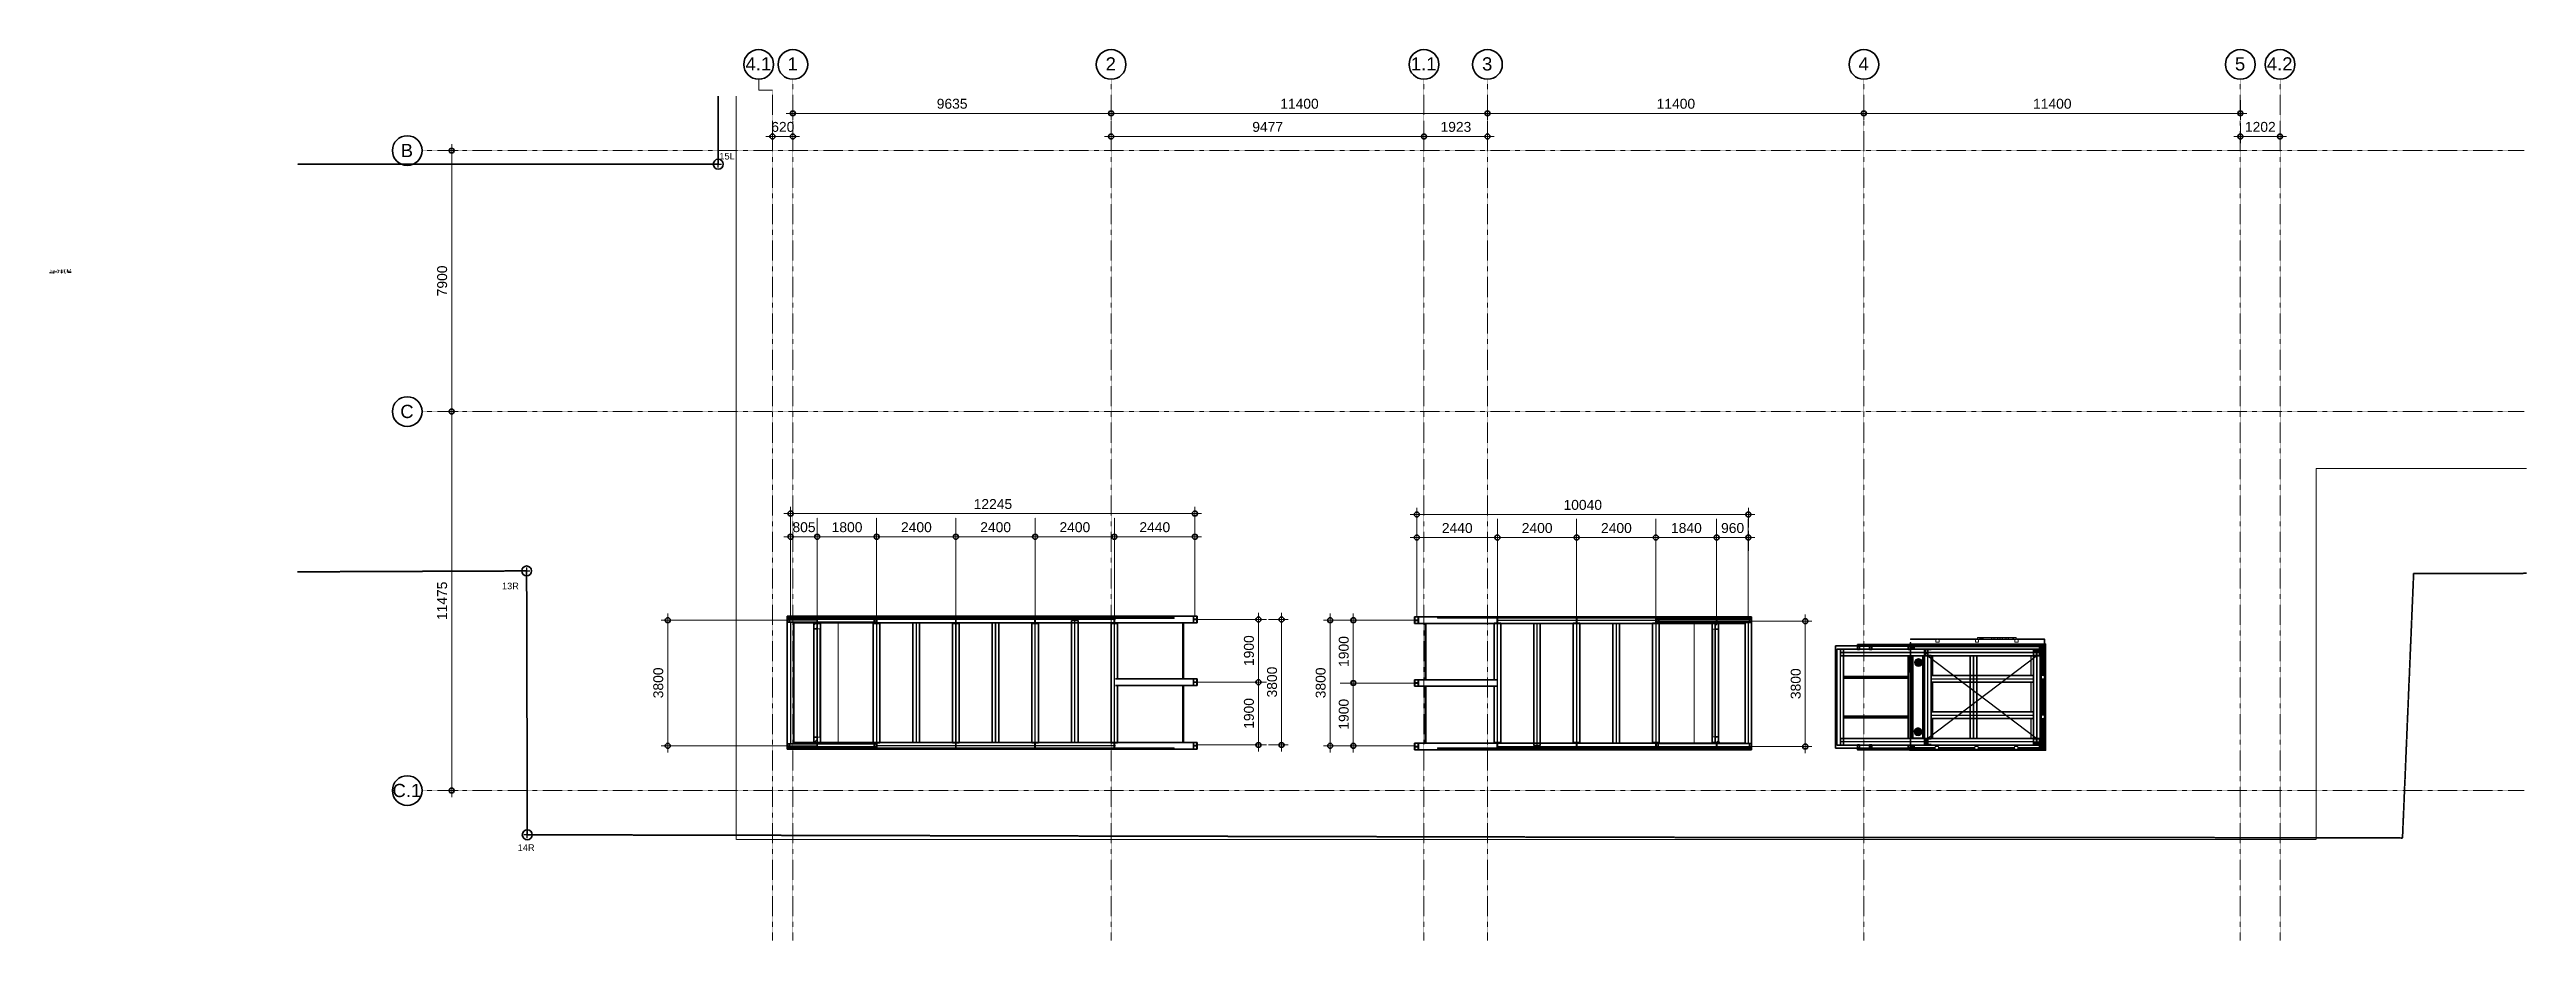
# Model space of a CAD drawing. Header units: millimetres. Extents: x -172 to 74841, y -20332 to 6639.
import ezdxf

# ---------------------------------------------------------------- set-up
doc = ezdxf.new("R2010")
doc.units = ezdxf.units.MM
for name, pattern in [('DPA_Grid _ Level 100', [10, 5.5, -1.6, 1.3, -1.6]), ('DPA_Hidden 100', [7.2, 4.7, -2.5]), ('DPA_Hidden 50', [3, 2, -1]), ('DPA_ROW', [32.5, 15, -2.5, 5, -2.5, 5, -2.5]), ('Hidden - Short', [3.571875, 2.38125, -1.190625])]:
    doc.linetypes.add(name, pattern=pattern)
for name, color, linetype, lineweight in [('_ _ A-DETL-OPENING', 1, 'Continuous', 25), ('A-ANNO-DIMS', 1, 'Continuous', 9), ('A-ANNO-DIMS-100', 1, 'Continuous', 9), ('A-ANNO-NOTE', 3, 'Continuous', 25), ('A-DETL', 1, 'Continuous', 70), ('A-DETL-GENF', 2, 'Continuous', 35), ('A-DETL-THIN', 1, 'Continuous', 25), ('A-DOOR', 3, 'Continuous', 9), ('A-DOOR-E', 2, 'Continuous', 25), ('A-DOOR-HDLN', 2, 'Continuous', 9), ('A-GENM', 1, 'Continuous', 9), ('A-GLAZ-CURT', 2, 'Continuous', 9), ('A-GLAZ-CWMG', 2, 'Continuous', 35), ('A-ROOF', 2, 'Continuous', 35), ('A-ROOF-FNSH', 2, 'Continuous', 35), ('A-WALL', 5, 'Continuous', 35), ('A-WALL-PATT', 1, 'Continuous', 35), ('C-PROP-LINE', 10, 'DPA_ROW', 100), ('G-ANNO-TEXT', 3, 'Continuous', 9), ('I-WALL-E', 2, 'Continuous', 35), ('P-SANR-FIXT', 2, 'Continuous', 35), ('S-BEAM', 2, 'Continuous', 35), ('S-COLS', 6, 'Continuous', 70), ('S-COLS-E', 2, 'Continuous', 35), ('S-GRID', 251, 'Continuous', 9), ('S-GRID-IDEN', 3, 'Continuous', 50), ('WALL-E', 2, 'Continuous', 35)]:
    doc.layers.add(name, color=color, linetype=linetype, lineweight=lineweight)
doc.styles.add('Arial', font='arial.ttf', dxfattribs={"height": 2.5})
doc.styles.add('Arial_1', font='arial.ttf', dxfattribs={"height": 3})
doc.styles.add('Arial_2', font='arial.ttf', dxfattribs={"height": 2})
doc.styles.add('Arial_3', font='arial.ttf', dxfattribs={"height": 1.5})
doc.styles.add('Arial_4', font='arial.ttf', dxfattribs={"height": 400})
doc.styles.add('Arial_5', font='arial.ttf', dxfattribs={"height": 200})
doc.styles.add('Arial_6', font='arial.ttf', dxfattribs={"height": 300})
doc.styles.add('Arial_B', font='arialbd.ttf', dxfattribs={"height": 4})
doc.styles.add('Arial_B_1', font='arialbd.ttf', dxfattribs={"height": 3})
doc.dimstyles.new('DPA-DIM-3_0_C-C', dxfattribs={"dimscale": 304.8, "dimtxt": 306.07782, "dimasz": 0.492126, "dimexe": 0.656168, "dimexo": 0.0625, "dimgap": 0.164042, "dimtad": 1, "dimdec": 0, "dimzin": 0, "dimdsep": 46, "dimtxsty": 'Arial_6', "dimblk1": 'DOTBLANK', "dimblk2": 'DOTBLANK', "dimsah": 1, "dimcen": 0.09, "dimdle": 0.656168, "dimadec": 8, "dimazin": 0, "dimtfac": 1, "dimtdec": 4, "dimtix": 1, "dimtmove": 0, "dimatfit": 3, "dimfxl": 1.312336, "dimfxlon": 1, "dimtvp": 1, "dimtolj": 1, "dimtzin": 0, "dimarcsym": 2})
pattern_1 = [(135, (2.271, 1.539), (-2.539928, 2e-16), [1.034, -2.558]), (135, (1.001, 0.2694), (-2.539928, 2e-16), [1.034, -2.558]), (135, (0.3656, 2.174), (-2.539928, 2e-16), [0.51703, -3.075]), (135, (1.636, 0.9044), (-2.539928, 2e-16), [1.034, -2.558]), (135, (2.54, 0), (-2.539928, 2e-16), [0.51703, -3.075])]
pattern_2 = [(45, (936258.07, 0), (-84.852814, 84.852814), [])]

# ---------------------------------------------------------------- blocks, each defined once
blk = doc.blocks.new('H-Wide Flange-Column - H200x200x49_9-17791863-4214-01 ENLARGED ENTRANCE 4 GROUND LEVEL - REFLECTED CEILING PLAN')
at = {"layer": 'S-COLS-E', "lineweight": 9}
h = blk.add_hatch(dxfattribs=at)
h.set_pattern_fill('FP_7', color=256, style=0, pattern_type=2)
h.set_pattern_definition([(45, (892582.32, 10639.4), (-251.44717, 251.44717), []), (45, (892582.32, 11020.4), (-251.44717, 251.44717), [])])
h.paths.add_polyline_path([(-100, -100), (100, -100), (100, -88), (17, -88), (8, -84), (4, -75), (4, 75), (8, 84), (17, 88), (100, 88), (100, 100), (-100, 100), (-100, 88), (-17, 88), (-8, 84), (-4, 75), (-4, -75), (-8, -84), (-17, -88), (-100, -88)])
at = {"layer": 'S-COLS'}
for p, q in [((-100, 100), (100, 100)), ((-100, 88), (-100, 100)), ((-17, 88), (-100, 88)), ((-4, -75), (-4, 75)), ((4, 75), (4, -75)), ((100, 88), (17, 88)), ((100, 100), (100, 88)), ((-100, -100), (-100, -88)), ((-100, -88), (-17, -88)), ((100, -100), (-100, -100)), ((17, -88), (100, -88)), ((100, -88), (100, -100))]:
    blk.add_line(p, q, dxfattribs=at)
for centre, start, end in [((-17, 75), 360, 90), ((17, 75), 90, 180), ((-17, -75), 270, 0), ((17, -75), 180, 270)]:
    blk.add_arc(centre, 13, start, end, dxfattribs=at)
blk = doc.blocks.new('H-Wide Flange-Column - H200x200x49_9-17791864-4214-01 ENLARGED ENTRANCE 4 GROUND LEVEL - REFLECTED CEILING PLAN')
at = {"layer": 'S-COLS-E', "lineweight": 9}
h = blk.add_hatch(dxfattribs=at)
h.set_pattern_fill('FP_8', color=256, style=0, pattern_type=2)
h.set_pattern_definition([(45, (890182.32, 10639.4), (-251.44717, 251.44717), []), (45, (890182.32, 11020.4), (-251.44717, 251.44717), [])])
h.paths.add_polyline_path([(-100, -100), (100, -100), (100, -88), (17, -88), (8, -84), (4, -75), (4, 75), (8, 84), (17, 88), (100, 88), (100, 100), (-100, 100), (-100, 88), (-17, 88), (-8, 84), (-4, 75), (-4, -75), (-8, -84), (-17, -88), (-100, -88)])
at = {"layer": 'S-COLS'}
for p, q in [((-100, 100), (100, 100)), ((-100, 88), (-100, 100)), ((-17, 88), (-100, 88)), ((-4, -75), (-4, 75)), ((4, 75), (4, -75)), ((100, 88), (17, 88)), ((100, 100), (100, 88)), ((-100, -100), (-100, -88)), ((-100, -88), (-17, -88)), ((100, -100), (-100, -100)), ((17, -88), (100, -88)), ((100, -88), (100, -100))]:
    blk.add_line(p, q, dxfattribs=at)
for centre, start, end in [((-17, 75), 360, 90), ((17, 75), 90, 180), ((-17, -75), 270, 0), ((17, -75), 180, 270)]:
    blk.add_arc(centre, 13, start, end, dxfattribs=at)
blk = doc.blocks.new('H-Wide Flange-Column - H200x200x49_9-V1-4214-01 ENLARGED ENTRANCE 4 GROUND LEVEL - REFLECTED CEILING PLAN')
at = {"layer": 'S-COLS-E', "lineweight": 9}
h = blk.add_hatch(dxfattribs=at)
h.set_pattern_fill('FP_9', color=256, style=0, pattern_type=2)
h.set_pattern_definition([(45, (887782.32, 10639.4), (-251.44717, 251.44717), []), (45, (887782.32, 11020.4), (-251.44717, 251.44717), [])])
h.paths.add_polyline_path([(88, -100), (100, -100), (100, -88), (17, -88), (8, -84), (4, -75), (4, 75), (8, 84), (17, 88), (100, 88), (100, 100), (-100, 100), (-100, 88), (-17, 88), (-8, 84), (-4, 75), (-4, -75), (-8, -84), (-17, -88), (-100, -88), (-100, -100), (64, -100)])
at = {"layer": 'S-COLS'}
for p, q in [((-100, 100), (100, 100)), ((-100, 88), (-100, 100)), ((-17, 88), (-100, 88)), ((-4, -75), (-4, 75)), ((4, 75), (4, -75)), ((100, 88), (17, 88)), ((100, 100), (100, 88)), ((-100, -100), (-100, -88)), ((-100, -88), (-17, -88)), ((100, -100), (-100, -100)), ((17, -88), (100, -88)), ((100, -88), (100, -100))]:
    blk.add_line(p, q, dxfattribs=at)
for centre, start, end in [((-17, 75), 360, 90), ((17, 75), 90, 180), ((-17, -75), 270, 0), ((17, -75), 180, 270)]:
    blk.add_arc(centre, 13, start, end, dxfattribs=at)
blk = doc.blocks.new('H-Wide Flange-Column - H200x200x49_9-V2-4214-01 ENLARGED ENTRANCE 4 GROUND LEVEL - REFLECTED CEILING PLAN')
at = {"layer": 'S-COLS-E', "lineweight": 9}
h = blk.add_hatch(dxfattribs=at)
h.set_pattern_fill('FP_10', color=256, style=0, pattern_type=2)
h.set_pattern_definition([(45, (892582.32, 14439.4), (-251.44717, 251.44717), []), (45, (892582.32, 14820.4), (-251.44717, 251.44717), [])])
h.paths.add_polyline_path([(100, -100), (100, -88), (17, -88), (7, -83), (4, -75), (4, 75), (8, 84), (17, 88), (100, 88), (100, 100), (-100, 100), (-100, 88), (-17, 88), (-8, 84), (-4, 75), (-4, -75), (-8, -84), (-17, -88), (-100, -88), (-100, -100), (51, -100)])
at = {"layer": 'S-COLS'}
for p, q in [((-100, 100), (100, 100)), ((-100, 88), (-100, 100)), ((-17, 88), (-100, 88)), ((-4, -75), (-4, 75)), ((4, 75), (4, -75)), ((100, 88), (17, 88)), ((100, 100), (100, 88)), ((-100, -100), (-100, -88)), ((-100, -88), (-17, -88)), ((100, -100), (-100, -100)), ((17, -88), (100, -88)), ((100, -88), (100, -100))]:
    blk.add_line(p, q, dxfattribs=at)
for centre, start, end in [((-17, 75), 360, 90), ((17, 75), 90, 180), ((-17, -75), 270, 0), ((17, -75), 180, 270)]:
    blk.add_arc(centre, 13, start, end, dxfattribs=at)
blk = doc.blocks.new('H-Wide Flange-Column - H200x200x49_9-V3-4214-01 ENLARGED ENTRANCE 4 GROUND LEVEL - REFLECTED CEILING PLAN')
at = {"layer": 'S-COLS-E', "lineweight": 9}
h = blk.add_hatch(dxfattribs=at)
h.set_pattern_fill('FP_11', color=256, style=0, pattern_type=2)
h.set_pattern_definition([(45, (890182.32, 14439.4), (-251.44717, 251.44717), []), (45, (890182.32, 14820.4), (-251.44717, 251.44717), [])])
h.paths.add_polyline_path([(-100, -100), (100, -100), (100, -88), (17, -88), (7, -83), (4, -75), (4, 75), (8, 84), (17, 88), (100, 88), (100, 100), (-100, 100), (-100, 88), (-17, 88), (-8, 84), (-4, 75), (-4, -75), (-8, -84), (-17, -88), (-100, -88)])
at = {"layer": 'S-COLS'}
for p, q in [((-100, 100), (100, 100)), ((-100, 88), (-100, 100)), ((-17, 88), (-100, 88)), ((-4, -75), (-4, 75)), ((4, 75), (4, -75)), ((100, 88), (17, 88)), ((100, 100), (100, 88)), ((-100, -100), (-100, -88)), ((-100, -88), (-17, -88)), ((100, -100), (-100, -100)), ((17, -88), (100, -88)), ((100, -88), (100, -100))]:
    blk.add_line(p, q, dxfattribs=at)
for centre, start, end in [((-17, 75), 360, 90), ((17, 75), 90, 180), ((-17, -75), 270, 0), ((17, -75), 180, 270)]:
    blk.add_arc(centre, 13, start, end, dxfattribs=at)
blk = doc.blocks.new('H-Wide Flange-Column - H200x200x49_9-V4-4214-01 ENLARGED ENTRANCE 4 GROUND LEVEL - REFLECTED CEILING PLAN')
at = {"layer": 'S-COLS-E', "lineweight": 9}
h = blk.add_hatch(dxfattribs=at)
h.set_pattern_fill('FP_12', color=256, style=0, pattern_type=2)
h.set_pattern_definition([(45, (887782.32, 14439.4), (-251.44717, 251.44717), []), (45, (887782.32, 14820.4), (-251.44717, 251.44717), [])])
h.paths.add_polyline_path([(-3, -100), (100, -100), (100, -88), (17, -88), (7, -83), (4, -75), (4, 75), (8, 84), (17, 88), (100, 88), (100, 100), (-100, 100), (-100, 88), (-17, 88), (-8, 84), (-4, 75), (-4, -75), (-8, -84), (-17, -88), (-100, -88), (-100, -100)])
at = {"layer": 'S-COLS'}
for p, q in [((-100, 100), (100, 100)), ((-100, 88), (-100, 100)), ((-17, 88), (-100, 88)), ((-4, -75), (-4, 75)), ((4, 75), (4, -75)), ((100, 88), (17, 88)), ((100, 100), (100, 88)), ((-100, -100), (-100, -88)), ((-100, -88), (-17, -88)), ((100, -100), (-100, -100)), ((17, -88), (100, -88)), ((100, -88), (100, -100))]:
    blk.add_line(p, q, dxfattribs=at)
for centre, start, end in [((-17, 75), 360, 90), ((17, 75), 90, 180), ((-17, -75), 270, 0), ((17, -75), 180, 270)]:
    blk.add_arc(centre, 13, start, end, dxfattribs=at)
blk = doc.blocks.new('Curtain Panel - GlazedPanel_Single_Clear-17889040-4214-01 ENLARGED ENTRANCE 4 GROUND LEVEL - REFLECTED CEILING PLAN')
at = {"layer": 'A-GLAZ-CURT'}
for p, q in [((-1398, 18), (-383, 18)), ((-1398, -18), (-1398, 18)), ((-375, 18), (1398, 18)), ((1398, 18), (1398, -18)), ((-383, -18), (-1398, -18)), ((1398, -18), (-375, -18))]:
    blk.add_line(p, q, dxfattribs=at)
blk = doc.blocks.new('Rectangular Mullion - DPA-AR_Rectangular_Mullion_Bottom_Right _Flip-17889038-4214-01 ENLARGED ENTRANCE 4 GROUND LEVEL - REFLECTED CEILING PLAN')
at = {"layer": 'A-GLAZ-CWMG'}
for p, q in [((-887695, -10557), (-887695, -10577)), ((-887695, -10577), (-887695, -10557)), ((-887695, -10557), (-885950, -10557)), ((-885950, -10557), (-887695, -10557)), ((-885946, -10577), (-887695, -10577)), ((-885946, -10577), (-887695, -10577)), ((-887695, -10612), (-887695, -10707)), ((-887695, -10707), (-887695, -10612)), ((-885946, -10612), (-887695, -10612)), ((-885946, -10612), (-887695, -10612)), ((-885946, -10707), (-887695, -10707)), ((-885946, -10707), (-887695, -10707)), ((-884947, -10577), (-885938, -10577)), ((-884947, -10577), (-885938, -10577)), ((-884947, -10612), (-885938, -10612)), ((-884947, -10612), (-885938, -10612)), ((-884947, -10707), (-885938, -10707)), ((-884947, -10707), (-885938, -10707)), ((-885935, -10557), (-884947, -10557)), ((-884947, -10557), (-885935, -10557)), ((-884947, -10557), (-884947, -10577)), ((-884947, -10577), (-884947, -10557)), ((-884947, -10612), (-884947, -10707)), ((-884947, -10707), (-884947, -10612))]:
    blk.add_line(p, q, dxfattribs=at)
blk = doc.blocks.new('Rectangular Mullion - 65 x 150mm-17686081-4214-01 ENLARGED ENTRANCE 4 GROUND LEVEL - REFLECTED CEILING PLAN')
at = {"layer": 'A-DETL-GENF'}
for p, q in [((-33, 25), (-33, 38)), ((-33, 38), (32, 38)), ((-33, 18), (-33, 23)), ((-32, 23), (-31, 23)), ((-30, 17), (-32, 17)), ((-31, 36), (-31, 26)), ((-16, 36), (-31, 36)), ((-31, 26), (-30, 26)), ((-30, 24), (-31, 24)), ((-30, 26), (-28, 31)), ((-27, 21), (-29, 21)), ((-26, 30), (-27, 27)), ((-27, 27), (-27, 23)), ((-27, 23), (-25, 23)), ((-6, 17), (-26, 17)), ((-23, 22), (-23, 20)), ((-23, 20), (-8, 20)), ((0, 36), (-16, 36)), ((-8, 21), (-8, 20)), ((-8, 21), (0, 21)), ((-8, 12), (-8, 17)), ((-8, 12), (-8, 0)), ((-8, 12), (-7, 12)), ((-8, 0), (-7, 0)), ((-7, 12), (-7, 12)), ((-6, 12), (-7, 12)), ((-6, 21), (-6, 22)), ((-6, 22), (6, 22)), ((-6, 17), (-5, 17)), ((-4, 12), (-6, 12)), ((5, 25), (-5, 25)), ((-5, 25), (-5, 22)), ((-5, 17), (-5, 17)), ((-5, 17), (5, 17)), ((-5, 4), (-5, 12)), ((-5, 4), (-2, 1)), ((5, 4), (-5, 4)), ((-4, 26), (4, 26)), ((-4, 12), (-4, 12)), ((-4, 12), (-4, 12)), ((-3, 12), (-4, 12)), ((-3, 25), (-3, 22)), ((-3, 12), (-3, 17)), ((-3, 2), (-3, 12)), ((-1, -4), (-3, 2)), ((-2, 1), (-2, -24)), ((-2, 1), (2, 1)), ((16, 36), (0, 36)), ((0, 21), (8, 21)), ((0, 21), (0, 20)), ((0, 20), (0, 21)), ((3, 2), (1, -4)), ((2, 1), (5, 4)), ((2, -24), (2, 1)), ((3, 25), (3, 22)), ((3, 12), (3, 17)), ((3, 12), (3, 2)), ((4, 12), (3, 12)), ((4, 12), (4, 12)), ((4, 12), (4, 12)), ((6, 12), (4, 12)), ((5, 25), (5, 22)), ((5, 17), (6, 17)), ((5, 17), (5, 17)), ((5, 4), (5, 12)), ((6, 22), (6, 21)), ((28, 17), (6, 17)), ((7, 12), (6, 12)), ((7, 12), (8, 12)), ((7, 12), (7, 12)), ((7, 0), (8, 0)), ((8, 20), (8, 21)), ((8, 20), (27, 20)), ((8, 17), (8, 12)), ((8, 12), (8, 0)), ((31, 36), (16, 36)), ((27, 27), (26, 30)), ((27, 20), (27, 27)), ((28, 31), (30, 26)), ((30, 26), (31, 26)), ((31, 24), (30, 24)), ((30, -7), (30, 16)), ((31, 26), (31, 36)), ((31, 23), (32, 23)), ((32, 38), (32, 25)), ((32, 23), (32, -11)), ((-21, -17), (-33, -17)), ((-33, -17), (-33, -113)), ((-33, -113), (32, -113)), ((-30, -20), (-24, -20)), ((-30, -110), (-30, -20)), ((-25, -110), (-30, -110)), ((-24, -20), (-24, -23)), ((-24, -107), (-24, -108)), ((-18, -107), (-24, -107)), ((-23, -24), (-4, -24)), ((-18, -21), (-20, -21)), ((-18, -108), (-18, -107)), ((-14, -17), (-17, -17)), ((16, -110), (-16, -110)), ((-13, -21), (-13, -18)), ((-6, -21), (-12, -21)), ((-10, -19), (-10, -21)), ((-8, -19), (-10, -19)), ((-8, -2), (-8, -19)), ((-7, -2), (-8, -2)), ((-6, 0), (-6, -1)), ((-5, -20), (-5, -5)), ((-5, -5), (-3, -5)), ((-5, -18), (-5, -21)), ((-1, -17), (-4, -17)), ((-3, -21), (3, -21)), ((-3, -22), (-3, -21)), ((-2, -24), (0, -26)), ((0, -18), (-1, -17)), ((1, -17), (0, -18)), ((0, -26), (2, -24)), ((4, -17), (1, -17)), ((3, -5), (5, -5)), ((3, -21), (3, -22)), ((4, -24), (23, -24)), ((5, -5), (5, -20)), ((5, -21), (5, -18)), ((6, -1), (6, 0)), ((12, -21), (6, -21)), ((8, -2), (7, -2)), ((8, -19), (8, -2)), ((10, -19), (8, -19)), ((10, -21), (10, -19)), ((13, -18), (13, -21)), ((17, -17), (14, -17)), ((20, -21), (18, -21)), ((18, -107), (18, -108)), ((24, -107), (18, -107)), ((32, -17), (21, -17)), ((22, -10), (22, -9)), ((23, -9), (28, -9)), ((23, -17), (23, -11)), ((32, -11), (23, -11)), ((24, -23), (24, -20)), ((24, -20), (30, -20)), ((24, -108), (24, -107)), ((30, -110), (25, -110)), ((30, -20), (30, -110)), ((32, -11), (32, -17)), ((32, -113), (32, -17))]:
    blk.add_line(p, q, dxfattribs=at)
for centre, radius, start, end in [((-31, 25), 1.52, 180, 270), ((-32, 23), 0.762, 90, 180), ((-32, 18), 0.508, 180, 270), ((-31, 25), 1.27, 270, 71.33708), ((-30, 25), 1.02, 270, 90), ((-29, 20), 1.27, 90, 180), ((-28, 20), 2.29, 180, 225.18969), ((-30, 18), 0.381, 270, 45.18969), ((-27, 30), 1.02, 330, 150), ((-27, 20), 1.27, 0, 90), ((-28, 20), 2.29, 314.81031, 0), ((-26, 18), 0.381, 134.81031, 270), ((-25, 22), 1.52, 0, 90), ((-8, 0), 0.254, 180, 270), ((-7, 0), 0.254, 0, 90), ((-4, 25), 1.38, 20.94158, 159.07318), ((0, 22), 4.19, 54.28733, 125.71267), ((4, 25), 1.38, 20.94158, 159.07318), ((7, 0), 0.254, 90, 180), ((8, 0), 0.254, 270, 0), ((27, 30), 1.02, 30, 210), ((28, 16), 1.52, 0, 90), ((30, 25), 1.02, 90, 270), ((31, 25), 1.27, 108.66292, 270), ((31, 25), 1.52, 270, 0), ((32, 23), 0.762, 0, 90), ((-25, -108), 1.52, 270, 0), ((-23, -23), 0.762, 180, 270), ((-21, -18), 0.381, 314.81031, 90), ((-19, -20), 2.29, 134.81031, 180), ((-20, -20), 1.27, 180, 270), ((-18, -20), 1.27, 270, 0), ((-16, -108), 1.52, 180, 270), ((-17, -18), 0.381, 90, 225.18969), ((-19, -20), 2.29, 0, 45.18969), ((-14, -18), 0.762, 0, 90), ((-12, -21), 0.762, 180, 270), ((-10, -19), 0.762, 90, 180), ((-8, -2), 0.254, 90, 180), ((-7, -1), 0.254, 270, 0), ((-7, -20), 1.52, 270, 0), ((-6, -21), 0.762, 270, 0), ((-4, -18), 0.762, 90, 180), ((-4, -22), 1.52, 270, 0), ((0, -3), 3.63, 197.50636, 342.49364), ((0, -3), 1.09, 195, 345), ((4, -22), 1.52, 180, 270), ((4, -18), 0.762, 0, 90), ((7, -20), 1.52, 180, 270), ((6, -21), 0.762, 180, 270), ((7, -1), 0.254, 180, 270), ((8, -2), 0.254, 0, 90), ((10, -19), 0.762, 0, 90), ((12, -21), 0.762, 270, 0), ((14, -18), 0.762, 90, 180), ((16, -108), 1.52, 270, 0), ((17, -18), 0.381, 314.81031, 90), ((19, -20), 2.29, 134.81031, 180), ((18, -20), 1.27, 180, 270), ((20, -20), 1.27, 270, 0), ((21, -18), 0.381, 90, 225.18969), ((19, -20), 2.29, 0, 45.18969), ((23, -9), 0.762, 90, 180), ((23, -10), 0.762, 180, 270), ((23, -23), 0.762, 270, 0), ((25, -108), 1.52, 180, 270), ((28, -7), 1.52, 270, 0)]:
    blk.add_arc(centre, radius, start, end, dxfattribs=at)
blk = doc.blocks.new('Rectangular Mullion - DPA-AR_Rectangular_Mullion_Bottom_Right _Flip-17790767-4214-01 ENLARGED ENTRANCE 4 GROUND LEVEL - REFLECTED CEILING PLAN')
at = {"layer": 'A-GLAZ-CWMG', "lineweight": 9}
for p, q in [((0, 37.5), (-65, 37.5)), ((-65, 37.5), (-65, 17.5)), ((-65, 17.5), (-41, 17.5)), ((-41, 17.5), (-41, -17.5)), ((0, -112.5), (0, 37.5)), ((-41, -17.5), (-65, -17.5)), ((-65, -17.5), (-65, -112.5)), ((-65, -112.5), (0, -112.5))]:
    blk.add_line(p, q, dxfattribs=at)
blk = doc.blocks.new('Rectangular Mullion - 65 x 150mm-17686078-4214-01 ENLARGED ENTRANCE 4 GROUND LEVEL - REFLECTED CEILING PLAN')
at = {"layer": 'A-DETL-GENF'}
for p, q in [((-32, 38), (-32, 25)), ((33, 38), (-32, 38)), ((-31, 23), (-32, 23)), ((-32, 23), (-32, -11)), ((-31, 26), (-31, 36)), ((-31, 36), (-16, 36)), ((-30, 26), (-31, 26)), ((-31, 24), (-30, 24)), ((-28, 31), (-30, 26)), ((-30, -7), (-30, 16)), ((-28, 18), (-6, 18)), ((-27, 27), (-26, 30)), ((-27, 20), (-27, 27)), ((-8, 20), (-27, 20)), ((-16, 36), (0, 36)), ((0, 21), (-8, 21)), ((-8, 20), (-8, 21)), ((-8, 18), (-8, 12)), ((-7, 12), (-8, 12)), ((-8, 12), (-8, 0)), ((-7, 0), (-8, 0)), ((-7, 12), (-6, 12)), ((-7, 12), (-7, 12)), ((6, 22), (-6, 22)), ((-6, 22), (-6, 21)), ((-5, 17), (-6, 18)), ((-6, 12), (-4, 12)), ((-5, 25), (5, 25)), ((-5, 25), (-5, 22)), ((-5, 18), (-5, 17)), ((5, 18), (-5, 18)), ((-5, 4), (-5, 12)), ((-5, 4), (5, 4)), ((-2, 1), (-5, 4)), ((4, 26), (-4, 26)), ((-4, 12), (-3, 12)), ((-4, 12), (-4, 12)), ((-4, 12), (-4, 12)), ((-3, 25), (-3, 22)), ((-3, 12), (-3, 18)), ((-3, 12), (-3, 2)), ((-3, 2), (-1, -4)), ((-2, -24), (-2, 1)), ((2, 1), (-2, 1)), ((0, 36), (16, 36)), ((0, 21), (0, 20)), ((0, 20), (0, 21)), ((8, 21), (0, 21)), ((1, -4), (3, 2)), ((5, 4), (2, 1)), ((2, 1), (2, -24)), ((3, 25), (3, 22)), ((3, 12), (3, 18)), ((3, 12), (4, 12)), ((3, 2), (3, 12)), ((4, 12), (6, 12)), ((4, 12), (4, 12)), ((4, 12), (4, 12)), ((5, 25), (5, 22)), ((5, 17), (5, 18)), ((6, 18), (5, 17)), ((5, 4), (5, 12)), ((6, 21), (6, 22)), ((6, 18), (26, 18)), ((6, 12), (7, 12)), ((8, 12), (7, 12)), ((7, 12), (7, 12)), ((8, 0), (7, 0)), ((8, 21), (8, 20)), ((23, 20), (8, 20)), ((8, 12), (8, 18)), ((8, 12), (8, 0)), ((16, 36), (31, 36)), ((23, 22), (23, 20)), ((27, 23), (25, 23)), ((26, 30), (27, 27)), ((27, 27), (27, 23)), ((27, 21), (29, 21)), ((30, 26), (28, 31)), ((31, 26), (30, 26)), ((30, 24), (31, 24)), ((30, 18), (32, 18)), ((31, 36), (31, 26)), ((32, 23), (31, 23)), ((33, 25), (33, 38)), ((33, 18), (33, 23)), ((-32, -11), (-32, -17)), ((-32, -11), (-23, -11)), ((-32, -17), (-21, -17)), ((-32, -112), (-32, -17)), ((33, -112), (-32, -112)), ((-24, -20), (-30, -20)), ((-30, -20), (-30, -110)), ((-30, -110), (-25, -110)), ((-23, -9), (-28, -9)), ((-24, -23), (-24, -20)), ((-24, -108), (-24, -107)), ((-24, -107), (-18, -107)), ((-23, -17), (-23, -11)), ((-4, -24), (-23, -24)), ((-22, -10), (-22, -9)), ((-20, -21), (-18, -21)), ((-18, -107), (-18, -108)), ((-17, -17), (-14, -17)), ((-16, -110), (16, -110)), ((-13, -18), (-13, -21)), ((-12, -21), (-6, -21)), ((-10, -21), (-10, -19)), ((-10, -19), (-8, -19)), ((-8, -19), (-8, -2)), ((-8, -2), (-7, -2)), ((-6, -1), (-6, 0)), ((-3, -5), (-5, -5)), ((-5, -5), (-5, -20)), ((-5, -21), (-5, -18)), ((-4, -17), (-1, -17)), ((-3, -21), (-3, -22)), ((3, -21), (-3, -21)), ((0, -26), (-2, -24)), ((-1, -17), (0, -18)), ((0, -18), (1, -17)), ((2, -24), (0, -26)), ((1, -17), (4, -17)), ((5, -5), (3, -5)), ((3, -22), (3, -21)), ((23, -24), (4, -24)), ((5, -20), (5, -5)), ((5, -18), (5, -21)), ((6, 0), (6, -1)), ((6, -21), (12, -21)), ((7, -2), (8, -2)), ((8, -2), (8, -19)), ((8, -19), (10, -19)), ((10, -19), (10, -21)), ((13, -21), (13, -18)), ((14, -17), (17, -17)), ((18, -21), (20, -21)), ((18, -107), (24, -107)), ((18, -108), (18, -107)), ((21, -17), (33, -17)), ((24, -20), (24, -23)), ((30, -20), (24, -20)), ((24, -107), (24, -108)), ((25, -110), (30, -110)), ((30, -110), (30, -20)), ((33, -17), (33, -112))]:
    blk.add_line(p, q, dxfattribs=at)
for centre, radius, start, end in [((-31, 25), 1.52, 180, 270), ((-32, 23), 0.762, 90, 180), ((-31, 25), 1.27, 270, 71.33708), ((-30, 25), 1.02, 270, 90), ((-28, 16), 1.52, 90, 180), ((-27, 30), 1.02, 330, 150), ((-8, 0), 0.254, 180, 270), ((-7, 0), 0.254, 0, 90), ((-4, 25), 1.38, 20.92682, 159.05842), ((0, 22), 4.19, 54.28733, 125.71267), ((4, 25), 1.38, 20.92682, 159.05842), ((7, 0), 0.254, 90, 180), ((8, 0), 0.254, 270, 0), ((25, 22), 1.52, 90, 180), ((27, 30), 1.02, 30, 210), ((27, 20), 1.27, 90, 180), ((28, 20), 2.29, 180, 225.18969), ((26, 18), 0.381, 270, 45.18969), ((30, 25), 1.02, 90, 270), ((31, 25), 1.27, 108.66292, 270), ((29, 20), 1.27, 360, 90), ((28, 20), 2.29, 314.81031, 360), ((30, 18), 0.381, 134.81031, 270), ((31, 25), 1.52, 270, 0), ((32, 23), 0.762, 0, 90), ((32, 18), 0.508, 270, 0), ((-28, -7), 1.52, 180, 270), ((-25, -108), 1.52, 270, 0), ((-23, -23), 0.762, 180, 270), ((-23, -9), 0.762, 0, 90), ((-23, -10), 0.762, 270, 0), ((-21, -18), 0.381, 314.81031, 90), ((-19, -20), 2.29, 134.81031, 180), ((-20, -20), 1.27, 180, 270), ((-18, -20), 1.27, 270, 360), ((-16, -108), 1.52, 180, 270), ((-17, -18), 0.381, 90, 225.18969), ((-19, -20), 2.29, 360, 45.18969), ((-14, -18), 0.762, 0, 90), ((-12, -21), 0.762, 180, 270), ((-10, -19), 0.762, 90, 180), ((-8, -2), 0.254, 90, 180), ((-7, -1), 0.254, 270, 0), ((-7, -20), 1.52, 270, 0), ((-6, -21), 0.762, 270, 0), ((-4, -18), 0.762, 90, 180), ((-4, -22), 1.52, 270, 0), ((0, -3), 3.63, 197.50636, 342.49364), ((0, -3), 1.09, 195, 345), ((4, -22), 1.52, 180, 270), ((4, -18), 0.762, 360, 90), ((7, -20), 1.52, 180, 270), ((6, -21), 0.762, 180, 270), ((7, -1), 0.254, 180, 270), ((8, -2), 0.254, 360, 90), ((10, -19), 0.762, 0, 90), ((12, -21), 0.762, 270, 0), ((14, -18), 0.762, 90, 180), ((16, -108), 1.52, 270, 0), ((17, -18), 0.381, 314.81031, 90), ((19, -20), 2.29, 134.81031, 180), ((18, -20), 1.27, 180, 270), ((20, -20), 1.27, 270, 0), ((21, -18), 0.381, 90, 225.18969), ((19, -20), 2.29, 0, 45.18969), ((23, -23), 0.762, 270, 0), ((25, -108), 1.52, 180, 270)]:
    blk.add_arc(centre, radius, start, end, dxfattribs=at)
blk = doc.blocks.new('Rectangular Mullion - DPA-AR_Rectangular_Mullion_Bottom_Left _Flip-17790768-4214-01 ENLARGED ENTRANCE 4 GROUND LEVEL - REFLECTED CEILING PLAN')
at = {"layer": 'A-GLAZ-CWMG', "lineweight": 9}
for p, q in [((-65, 37.5), (0, 37.5)), ((-65, 17.5), (-65, 37.5)), ((-41, 17.5), (-65, 17.5)), ((-41, -17.5), (-41, 17.5)), ((0, 37.5), (0, -112.5)), ((-65, -112.5), (-65, -17.5)), ((-65, -17.5), (-41, -17.5)), ((0, -112.5), (-65, -112.5))]:
    blk.add_line(p, q, dxfattribs=at)
blk = doc.blocks.new('H-Wide Flange Beams - H200x200x49_9-17769350-4214-01 ENLARGED ENTRANCE 4 GROUND LEVEL - REFLECTED CEILING PLAN')
at = {"layer": 'S-BEAM'}
for p, q in [((-1396, 100), (-1396, -100)), ((-1396, -100), (-1396, 100)), ((-1396, 100), (-1396, 17)), ((-1396, 17), (-1396, 100)), ((-1396, 100), (-1354, 100)), ((-1396, 17), (-1396, 4)), ((-1396, 4), (-1396, 17)), ((-1204, 100), (2462, 100)), ((2462, 100), (-1196, 100)), ((-1196, 100), (2462, 100)), ((-1196, 100), (2462, 100)), ((2630, 100), (2612, 100)), ((2612, 100), (2630, 100)), ((2612, 100), (2630, 100)), ((2612, 100), (2630, 100)), ((2630, 100), (2630, 17)), ((2630, 17), (2630, 100)), ((2630, 100), (2630, -100)), ((2630, -100), (2630, 100)), ((2630, 17), (2630, 4)), ((2630, 4), (2630, 17)), ((-1396, -17), (-1396, -4)), ((-1396, -4), (-1396, -17)), ((-1396, -100), (-1396, -17)), ((-1396, -17), (-1396, -100)), ((-1396, -100), (2630, -100)), ((-1396, -100), (2630, -100)), ((-1396, -100), (2630, -100)), ((-1396, -100), (2630, -100)), ((2630, -17), (2630, -4)), ((2630, -4), (2630, -17)), ((2630, -100), (2630, -17)), ((2630, -17), (2630, -100))]:
    blk.add_line(p, q, dxfattribs=at)
at = {"layer": 'S-BEAM', "linetype": 'DPA_Hidden 100', "lineweight": 9}
for p, q in [((-1354, 6), (-1396, 6)), ((2462, 6), (-1204, 6)), ((2630, 6), (2612, 6)), ((-1354, -7), (-1396, -7)), ((2462, -7), (-1204, -7)), ((2630, -7), (2612, -7))]:
    blk.add_line(p, q, dxfattribs=at)
blk = doc.blocks.new('H-Wide Flange Beams - H200x200x49_9-17888861-4214-01 ENLARGED ENTRANCE 4 GROUND LEVEL - REFLECTED CEILING PLAN')
at = {"layer": 'S-BEAM'}
for p, q in [((3277, 100), (-4294, 100)), ((-4294, 100), (3277, 100)), ((-4294, 100), (3277, 100)), ((-4294, 100), (3277, 100)), ((3277, 100), (3277, 83)), ((3277, 83), (3277, 100)), ((3277, 100), (3277, 83)), ((3277, 83), (3277, 100)), ((-4294, -100), (3277, -100)), ((-4294, -100), (3277, -100)), ((-4294, -100), (3277, -100)), ((-4294, -100), (3277, -100)), ((3277, -67), (3277, -100)), ((3277, -100), (3277, -67)), ((3277, -67), (3277, -100)), ((3277, -100), (3277, -67))]:
    blk.add_line(p, q, dxfattribs=at)
at = {"layer": 'S-BEAM', "linetype": 'DPA_Hidden 100', "lineweight": 9}
for p, q in [((-4226, 6), (-4253, 6)), ((-1826, 6), (-4218, 6)), ((574, 6), (-1818, 6)), ((600, 6), (582, 6)), ((-4226, -7), (-4253, -7)), ((-1826, -7), (-4218, -7)), ((574, -7), (-1818, -7)), ((600, -7), (582, -7))]:
    blk.add_line(p, q, dxfattribs=at)
blk = doc.blocks.new('H-Wide Flange Beams - H200x200x49_9-17888608-4214-01 ENLARGED ENTRANCE 4 GROUND LEVEL - REFLECTED CEILING PLAN')
at = {"layer": 'S-BEAM'}
for p, q in [((-4226, 100), (-4288, 100)), ((-4288, 100), (-4226, 100)), ((-4288, 100), (-4226, 100)), ((-4288, 100), (-4226, 100)), ((-3122, 100), (-4218, 100)), ((-4218, 100), (-3122, 100)), ((-4218, 100), (-3122, 100)), ((-4218, 100), (-1826, 100)), ((-1826, 100), (-2922, 100)), ((-2922, 100), (-1826, 100)), ((-2922, 100), (-1826, 100)), ((574, 100), (-1818, 100)), ((-1818, 100), (574, 100)), ((-1818, 100), (574, 100)), ((-1818, 100), (574, 100)), ((2414, 100), (582, 100)), ((582, 100), (2414, 100)), ((582, 100), (2414, 100)), ((582, 100), (2414, 100)), ((3278, 100), (2422, 100)), ((2422, 100), (3278, 100)), ((2422, 100), (3278, 100)), ((2422, 100), (3300, 100)), ((3300, 92), (3300, 100)), ((-4288, -100), (3300, -100)), ((-4288, -100), (3300, -100)), ((-4288, -100), (3300, -100)), ((-4288, -100), (3300, -100)), ((3300, -100), (3300, -58))]:
    blk.add_line(p, q, dxfattribs=at)
at = {"layer": 'S-BEAM', "linetype": 'DPA_Hidden 100', "lineweight": 9}
for p, q in [((-4226, 6), (-4253, 6)), ((-1826, 6), (-4218, 6)), ((574, 6), (-1818, 6)), ((-4226, -7), (-4253, -7)), ((-1826, -7), (-4218, -7)), ((574, -7), (-1818, -7))]:
    blk.add_line(p, q, dxfattribs=at)
blk = doc.blocks.new('System Panel - Glazed-17791762-4214-01 ENLARGED ENTRANCE 4 GROUND LEVEL - REFLECTED CEILING PLAN')
at = {"layer": 'A-GLAZ-CURT'}
for p, q in [((-3548, 1), (-3548, 12)), ((-3548, 12), (-1156, 12)), ((-1148, 12), (1244, 12)), ((1252, 12), (3063, 12)), ((3063, 12), (3063, -12)), ((-1169, -12), (-3535, -12)), ((1231, -12), (-1135, -12)), ((3063, -12), (1265, -12))]:
    blk.add_line(p, q, dxfattribs=at)
blk = doc.blocks.new('H-Wide Flange Beams - H200x200x49_9-17770502-4214-01 ENLARGED ENTRANCE 4 GROUND LEVEL - REFLECTED CEILING PLAN')
at = {"layer": 'S-BEAM'}
for p, q in [((-1196, 100), (-1196, 4)), ((-1196, 4), (-1196, 100)), ((-1196, 100), (-1196, 17)), ((-1196, 17), (-1196, 100)), ((2429, 100), (-1196, 100)), ((-1196, 100), (2429, 100)), ((-1196, 100), (2429, 100)), ((-1196, 100), (2429, 100)), ((-1196, 17), (-1196, 4)), ((-1196, 4), (-1196, 17)), ((2429, 100), (2429, 17)), ((2429, 17), (2429, 100)), ((2429, 100), (2429, -100)), ((2429, -100), (2429, 100)), ((2429, 17), (2429, 4)), ((2429, 4), (2429, 17)), ((-1196, -4), (-1196, -100)), ((-1196, -17), (-1196, -4)), ((-1196, -4), (-1196, -17)), ((-1196, -100), (-1196, -4)), ((-1196, -100), (-1196, -17)), ((-1196, -17), (-1196, -100)), ((-1196, -100), (2429, -100)), ((-1196, -100), (2429, -100)), ((-1196, -100), (2429, -100)), ((-1196, -100), (2429, -100)), ((2429, -17), (2429, -4)), ((2429, -4), (2429, -17)), ((2429, -100), (2429, -17)), ((2429, -17), (2429, -100))]:
    blk.add_line(p, q, dxfattribs=at)
at = {"layer": 'S-BEAM', "linetype": 'DPA_Hidden 100', "lineweight": 9}
for p, q in [((-1190, 6), (-1196, 6)), ((2429, 6), (-1171, 6)), ((-1190, -7), (-1196, -7)), ((2429, -7), (-1171, -7))]:
    blk.add_line(p, q, dxfattribs=at)
blk = doc.blocks.new('H-Wide Flange Beams - H200x200x49_9-V5-4214-01 ENLARGED ENTRANCE 4 GROUND LEVEL - REFLECTED CEILING PLAN')
at = {"layer": 'S-BEAM'}
for p, q in [((-1196, 100), (-1196, 4)), ((-1196, 4), (-1196, 100)), ((-1196, 100), (-1196, 17)), ((-1196, 17), (-1196, 100)), ((2429, 100), (-1196, 100)), ((-1196, 100), (2429, 100)), ((-1196, 100), (2429, 100)), ((-1196, 100), (2429, 100)), ((-1196, 17), (-1196, 4)), ((-1196, 4), (-1196, 17)), ((2429, 100), (2429, 17)), ((2429, 17), (2429, 100)), ((2429, 100), (2429, -100)), ((2429, -100), (2429, 100)), ((2429, 17), (2429, 4)), ((2429, 4), (2429, 17)), ((-1196, -4), (-1196, -100)), ((-1196, -17), (-1196, -4)), ((-1196, -4), (-1196, -17)), ((-1196, -100), (-1196, -4)), ((-1196, -100), (-1196, -17)), ((-1196, -17), (-1196, -100)), ((-1196, -100), (2429, -100)), ((-1196, -100), (2429, -100)), ((-1196, -100), (2429, -100)), ((-1196, -100), (2429, -100)), ((2429, -17), (2429, -4)), ((2429, -4), (2429, -17)), ((2429, -100), (2429, -17)), ((2429, -17), (2429, -100))]:
    blk.add_line(p, q, dxfattribs=at)
at = {"layer": 'S-BEAM', "linetype": 'DPA_Hidden 100', "lineweight": 9}
for p, q in [((-1190, 6), (-1196, 6)), ((2429, 6), (-1171, 6)), ((-1190, -7), (-1196, -7)), ((2429, -7), (-1171, -7))]:
    blk.add_line(p, q, dxfattribs=at)
blk = doc.blocks.new('H-Wide Flange Beams - H200x200x49_9-V6-4214-01 ENLARGED ENTRANCE 4 GROUND LEVEL - REFLECTED CEILING PLAN')
at = {"layer": 'S-BEAM'}
for p, q in [((-1196, 100), (-1196, 4)), ((-1196, 100), (-1196, 17)), ((-1196, 17), (-1196, 100)), ((529, 100), (-1196, 100)), ((-1196, 100), (529, 100)), ((-1196, 100), (529, 100)), ((-1196, 4), (-1196, 93)), ((-1196, 17), (-1196, 4)), ((-1196, 4), (-1196, 17)), ((2429, 100), (729, 100)), ((729, 100), (2429, 100)), ((729, 100), (2429, 100)), ((2429, 100), (2429, 17)), ((2429, 17), (2429, 100)), ((2429, -100), (2429, 100)), ((2429, 93), (2429, -100)), ((2429, 17), (2429, 4)), ((2429, 4), (2429, 17)), ((-1196, -4), (-1196, -100)), ((-1196, -17), (-1196, -4)), ((-1196, -4), (-1196, -17)), ((-1196, -100), (-1196, -4)), ((-1196, -100), (-1196, -17)), ((-1196, -17), (-1196, -100)), ((-1196, -100), (2429, -100)), ((-1196, -100), (2429, -100)), ((-1196, -100), (2429, -100)), ((-1196, -100), (2429, -100)), ((2429, -17), (2429, -4)), ((2429, -4), (2429, -17)), ((2429, -100), (2429, -17)), ((2429, -17), (2429, -100))]:
    blk.add_line(p, q, dxfattribs=at)
at = {"layer": 'S-BEAM', "linetype": 'DPA_Hidden 100', "lineweight": 9}
for p, q in [((-1190, 6), (-1196, 6)), ((2429, 6), (-1171, 6)), ((-1190, -7), (-1196, -7)), ((2429, -7), (-1171, -7))]:
    blk.add_line(p, q, dxfattribs=at)
blk = doc.blocks.new('H-Wide Flange Beams - H200x200x49_9-V7-4214-01 ENLARGED ENTRANCE 4 GROUND LEVEL - REFLECTED CEILING PLAN')
at = {"layer": 'S-BEAM'}
for p, q in [((-1196, 100), (-1196, -100)), ((-1196, -100), (-1196, 100)), ((-1196, 100), (-1196, 17)), ((-1196, 17), (-1196, 100)), ((2429, 100), (-1196, 100)), ((-1196, 100), (2429, 100)), ((-1196, 100), (2429, 100)), ((-1196, 100), (2429, 100)), ((-1196, 17), (-1196, 4)), ((-1196, 4), (-1196, 17)), ((2429, 100), (2429, 17)), ((2429, 17), (2429, 100)), ((2429, 100), (2429, -100)), ((2429, -100), (2429, 100)), ((2429, 17), (2429, 4)), ((2429, 4), (2429, 17)), ((-1196, -11), (-1196, -4)), ((-1196, -4), (-1196, -11)), ((-1196, -17), (-1196, -11)), ((-1196, -11), (-1196, -17)), ((-1196, -100), (-1196, -17)), ((-1196, -17), (-1196, -100)), ((-1196, -100), (2429, -100)), ((-1196, -100), (2429, -100)), ((-1196, -100), (2429, -100)), ((-1196, -100), (2429, -100)), ((2429, -17), (2429, -4)), ((2429, -4), (2429, -17)), ((2429, -100), (2429, -17)), ((2429, -17), (2429, -100))]:
    blk.add_line(p, q, dxfattribs=at)
at = {"layer": 'S-BEAM', "linetype": 'DPA_Hidden 100', "lineweight": 9}
for p, q in [((2429, 6), (-1196, 6)), ((2429, -7), (-1196, -7))]:
    blk.add_line(p, q, dxfattribs=at)
blk = doc.blocks.new('H-Wide Flange Beams - H200x200x49_9-17770549-4214-01 ENLARGED ENTRANCE 4 GROUND LEVEL - REFLECTED CEILING PLAN')
at = {"layer": 'S-BEAM'}
for p, q in [((-1196, 100), (-1196, -100)), ((-1196, 100), (2500, 100)), ((2500, 100), (-1125, 100)), ((-1125, 100), (2500, 100)), ((-1125, 100), (2500, 100)), ((2500, 100), (2500, 17)), ((2500, 17), (2500, 100)), ((2500, 100), (2500, -100)), ((2500, -100), (2500, 100)), ((2500, 17), (2500, 4)), ((2500, 4), (2500, 17)), ((-1196, -100), (2500, -100)), ((-1125, -100), (2500, -100)), ((-1125, -100), (2500, -100)), ((-1125, -100), (2500, -100)), ((2500, -17), (2500, -4)), ((2500, -4), (2500, -17)), ((2500, -100), (2500, -17)), ((2500, -17), (2500, -100))]:
    blk.add_line(p, q, dxfattribs=at)
at = {"layer": 'S-BEAM', "linetype": 'DPA_Hidden 100', "lineweight": 9}
for p, q in [((2500, 6), (-1196, 6)), ((2500, -7), (-1196, -7))]:
    blk.add_line(p, q, dxfattribs=at)
blk = doc.blocks.new('H-Wide Flange Beams - H200x200x49_9-17768462-4214-01 ENLARGED ENTRANCE 4 GROUND LEVEL - REFLECTED CEILING PLAN')
at = {"layer": 'S-BEAM'}
for p, q in [((-895090, -10739), (-895090, -10539)), ((-895090, -10539), (-895083, -10539)), ((-895083, -10739), (-895090, -10739)), ((-895083, -10539), (-895083, -10622)), ((-895083, -10539), (-892650, -10539)), ((-895083, -10656), (-895083, -10739)), ((-895083, -10739), (-892650, -10739)), ((-895075, -10635), (-894989, -10635)), ((-894989, -10643), (-895075, -10643)), ((-894982, -10539), (-894975, -10539)), ((-894982, -10622), (-894982, -10539)), ((-894982, -10739), (-894982, -10656)), ((-894975, -10739), (-894982, -10739)), ((-894975, -10539), (-894975, -10739)), ((-894975, -10539), (-892542, -10539)), ((-894975, -10739), (-892542, -10739))]:
    blk.add_line(p, q, dxfattribs=at)
for centre, start_param, end_param in [((-895075, -10622), 1.570796, 3.141593), ((-895075, -10656), 0, 1.570796), ((-894989, -10622), 3.141593, 4.712389), ((-894989, -10656), 4.712389, 6.283185)]:
    blk.add_ellipse(centre, major_axis=(0, 13), ratio=0.573576, start_param=start_param, end_param=end_param, dxfattribs=at)
blk = doc.blocks.new('H-Wide Flange Beams - H200x200x49_9-V8-4214-01 ENLARGED ENTRANCE 4 GROUND LEVEL - REFLECTED CEILING PLAN')
at = {"layer": 'S-BEAM'}
for p, q in [((-895090, -12639), (-895090, -12439)), ((-895090, -12439), (-895083, -12439)), ((-895083, -12639), (-895090, -12639)), ((-895083, -12439), (-895083, -12522)), ((-895083, -12439), (-892682, -12439)), ((-895083, -12556), (-895083, -12639)), ((-895083, -12639), (-892682, -12639)), ((-895075, -12535), (-894989, -12535)), ((-894989, -12543), (-895075, -12543)), ((-894982, -12439), (-894975, -12439)), ((-894982, -12522), (-894982, -12439)), ((-894982, -12639), (-894982, -12556)), ((-894975, -12639), (-894982, -12639)), ((-894975, -12439), (-894975, -12639)), ((-894975, -12439), (-892613, -12439)), ((-894975, -12639), (-892613, -12639))]:
    blk.add_line(p, q, dxfattribs=at)
for centre, start_param, end_param in [((-895075, -12522), 1.570796, 3.141593), ((-895075, -12556), 0, 1.570796), ((-894989, -12522), 3.141593, 4.712389), ((-894989, -12556), 4.712389, 6.283185)]:
    blk.add_ellipse(centre, major_axis=(0, 13), ratio=0.573576, start_param=start_param, end_param=end_param, dxfattribs=at)
blk = doc.blocks.new('H-Wide Flange Beams - H200x200x49_9-V9-4214-01 ENLARGED ENTRANCE 4 GROUND LEVEL - REFLECTED CEILING PLAN')
at = {"layer": 'S-BEAM'}
for p, q in [((-895090, -14564), (-895090, -14364)), ((-895090, -14364), (-895083, -14364)), ((-895083, -14564), (-895090, -14564)), ((-895083, -14364), (-895083, -14447)), ((-895083, -14364), (-892650, -14364)), ((-895083, -14481), (-895083, -14564)), ((-895083, -14564), (-892650, -14564)), ((-895075, -14460), (-894989, -14460)), ((-894989, -14468), (-895075, -14468)), ((-894982, -14364), (-894975, -14364)), ((-894982, -14447), (-894982, -14364)), ((-894982, -14564), (-894982, -14481)), ((-894975, -14564), (-894982, -14564)), ((-894975, -14364), (-894975, -14564)), ((-894975, -14364), (-892586, -14364)), ((-894975, -14564), (-892542, -14564)), ((-892578, -14364), (-892542, -14364))]:
    blk.add_line(p, q, dxfattribs=at)
for centre, start_param, end_param in [((-895075, -14447), 1.570796, 3.141593), ((-895075, -14481), 0, 1.570796), ((-894989, -14447), 3.141593, 4.712389), ((-894989, -14481), 4.712389, 6.283185)]:
    blk.add_ellipse(centre, major_axis=(0, 13), ratio=0.573576, start_param=start_param, end_param=end_param, dxfattribs=at)
blk = doc.blocks.new('Curtain Panel - GlazedPanel_Single_Clear-17889002-4214-01 ENLARGED ENTRANCE 4 GROUND LEVEL - REFLECTED CEILING PLAN')
at = {"layer": 'A-GLAZ-CURT'}
for p, q in [((-1407, -17.5), (-1407, 17.5)), ((-1407, 17.5), (-392, 17.5)), ((-384, 17.5), (1407, 17.5)), ((1407, 17.5), (1407, -17.5)), ((-392, -17.5), (-1407, -17.5)), ((1407, -17.5), (-384, -17.5))]:
    blk.add_line(p, q, dxfattribs=at)
blk = doc.blocks.new('Rectangular Mullion - DPA-AR_Rectangular_Mullion_Bottom_Right _Flip-17889000-4214-01 ENLARGED ENTRANCE 4 GROUND LEVEL - REFLECTED CEILING PLAN')
at = {"layer": 'A-GLAZ-CWMG'}
for p, q in [((-887713, -14467), (-887713, -14372)), ((-887713, -14372), (-887713, -14467)), ((-885946, -14372), (-887713, -14372)), ((-885946, -14372), (-887713, -14372)), ((-885946, -14467), (-887713, -14467)), ((-885946, -14467), (-887713, -14467)), ((-887713, -14522), (-887713, -14502)), ((-887713, -14502), (-887713, -14522)), ((-885946, -14502), (-887713, -14502)), ((-885946, -14502), (-887713, -14502)), ((-887713, -14522), (-885950, -14522)), ((-885950, -14522), (-887713, -14522)), ((-884947, -14372), (-885938, -14372)), ((-884947, -14372), (-885938, -14372)), ((-884947, -14467), (-885938, -14467)), ((-884947, -14467), (-885938, -14467)), ((-884947, -14502), (-885938, -14502)), ((-884947, -14502), (-885938, -14502)), ((-885935, -14522), (-884947, -14522)), ((-884947, -14522), (-885935, -14522)), ((-884947, -14467), (-884947, -14372)), ((-884947, -14372), (-884947, -14467)), ((-884947, -14522), (-884947, -14502)), ((-884947, -14502), (-884947, -14522))]:
    blk.add_line(p, q, dxfattribs=at)
blk = doc.blocks.new('Rectangular Mullion - DPA-AR_Rectangular_Mullion_Bottom_Right _Flip-17791809-4214-01 ENLARGED ENTRANCE 4 GROUND LEVEL - REFLECTED CEILING PLAN')
at = {"layer": 'A-GLAZ-CWMG', "lineweight": 9}
for p, q in [((0, 112), (-65, 112)), ((-65, 112), (-65, 18)), ((-65, 18), (-41, 18)), ((-41, 18), (-41, -18)), ((0, -30), (0, 112)), ((-41, -18), (-65, -18)), ((-65, -18), (-65, -38)), ((-65, -38), (-3, -38))]:
    blk.add_line(p, q, dxfattribs=at)
blk = doc.blocks.new('Rectangular Mullion - DPA-AR_Rectangular_Mullion_Bottom_Left _Flip-17791810-4214-01 ENLARGED ENTRANCE 4 GROUND LEVEL - REFLECTED CEILING PLAN')
at = {"layer": 'A-GLAZ-CWMG', "lineweight": 9}
for p, q in [((-65, 17.5), (-65, 112.5)), ((-65, 112.5), (0, 112.5)), ((-41, 17.5), (-65, 17.5)), ((-41, -17.5), (-41, 17.5)), ((0, 112.5), (0, -37.5)), ((-65, -37.5), (-65, -17.5)), ((-65, -17.5), (-41, -17.5)), ((0, -37.5), (-65, -37.5))]:
    blk.add_line(p, q, dxfattribs=at)
blk = doc.blocks.new('System Panel - Glazed-V10-4214-01 ENLARGED ENTRANCE 4 GROUND LEVEL - REFLECTED CEILING PLAN')
at = {"layer": 'A-GLAZ-CURT'}
for p, q in [((-3548, -12), (-3548, 5)), ((-3545, 12), (-1159, 12)), ((-1145, 12), (1241, 12)), ((1255, 12), (3063, 12)), ((3063, 12), (3063, -12)), ((-1156, -12), (-3548, -12)), ((1244, -12), (-1148, -12)), ((3063, -12), (1252, -12))]:
    blk.add_line(p, q, dxfattribs=at)
blk = doc.blocks.new('H-Wide Flange Beams - H200x200x49_9-V11-4214-01 ENLARGED ENTRANCE 4 GROUND LEVEL - REFLECTED CEILING PLAN')
at = {"layer": 'S-BEAM'}
for p, q in [((-1196, 100), (-1196, -36)), ((-1196, -36), (-1196, 100)), ((-1196, 100), (-1196, 17)), ((-1196, 17), (-1196, 100)), ((2429, 100), (-1196, 100)), ((-1196, 100), (2429, 100)), ((-1196, 100), (2429, 100)), ((-1196, 100), (2429, 100)), ((-1196, 17), (-1196, 4)), ((-1196, 4), (-1196, 17)), ((2429, 100), (2429, 17)), ((2429, 17), (2429, 100)), ((2429, 100), (2429, -100)), ((2429, -100), (2429, 100)), ((2429, 17), (2429, 4)), ((2429, 4), (2429, 17)), ((-1196, -17), (-1196, -4)), ((-1196, -4), (-1196, -17)), ((-1196, -36), (-1196, -17)), ((-1196, -17), (-1196, -36)), ((-1196, -44), (-1196, -100)), ((-1196, -100), (-1196, -44)), ((-1196, -44), (-1196, -100)), ((-1196, -100), (-1196, -44)), ((-1196, -100), (-1183, -100)), ((-1196, -100), (-1183, -100)), ((-1196, -100), (-1183, -100)), ((-1196, -100), (-1183, -100)), ((-1171, -100), (2429, -100)), ((-1171, -100), (2429, -100)), ((-1171, -100), (2429, -100)), ((-1171, -100), (2429, -100)), ((2429, -17), (2429, -4)), ((2429, -4), (2429, -17)), ((2429, -100), (2429, -17)), ((2429, -17), (2429, -100))]:
    blk.add_line(p, q, dxfattribs=at)
at = {"layer": 'S-BEAM', "linetype": 'DPA_Hidden 100', "lineweight": 9}
for p, q in [((-1183, 6), (-1196, 6)), ((-1001, 6), (-1171, 6)), ((2429, 6), (2259, 6)), ((-1183, -7), (-1196, -7))]:
    blk.add_line(p, q, dxfattribs=at)
blk = doc.blocks.new('H-Wide Flange-Column - H200x200x49_9-V12-4214-01 ENLARGED ENTRANCE 4 GROUND LEVEL - REFLECTED CEILING PLAN')
at = {"layer": 'S-COLS-E', "lineweight": 9}
h = blk.add_hatch(dxfattribs=at)
h.set_pattern_fill('FP_13', color=256, style=0, pattern_type=2)
h.set_pattern_definition([(225, (-904182.32, -14439.4), (251.44717, -251.44717), []), (225, (-904182.32, -14820.4), (251.44717, -251.44717), [])])
h.paths.add_polyline_path([(100, 100), (-100, 100), (-100, 88), (-17, 88), (-7, 83), (-4, 75), (-4, -75), (-8, -84), (-17, -88), (-100, -88), (-100, -100), (100, -100), (100, -88), (17, -88), (8, -84), (4, -75), (4, 75), (8, 84), (17, 88), (100, 88)])
at = {"layer": 'S-COLS'}
for p, q in [((-100, 100), (100, 100)), ((-100, 88), (-100, 100)), ((-17, 88), (-100, 88)), ((-4, -75), (-4, 75)), ((4, 75), (4, -75)), ((100, 88), (17, 88)), ((100, 100), (100, 88)), ((-100, -100), (-100, -88)), ((-100, -88), (-17, -88)), ((100, -100), (-100, -100)), ((17, -88), (100, -88)), ((100, -88), (100, -100))]:
    blk.add_line(p, q, dxfattribs=at)
for centre, start, end in [((-17, 75), 360, 90), ((17, 75), 90, 180), ((-17, -75), 270, 0), ((17, -75), 180, 270)]:
    blk.add_arc(centre, 13, start, end, dxfattribs=at)
blk = doc.blocks.new('H-Wide Flange-Column - H200x200x49_9-V13-4214-01 ENLARGED ENTRANCE 4 GROUND LEVEL - REFLECTED CEILING PLAN')
at = {"layer": 'S-COLS-E', "lineweight": 9}
h = blk.add_hatch(dxfattribs=at)
h.set_pattern_fill('FP_14', color=256, style=0, pattern_type=2)
h.set_pattern_definition([(225, (-906582.32, -14439.4), (251.44717, -251.44717), []), (225, (-906582.32, -14820.4), (251.44717, -251.44717), [])])
h.paths.add_polyline_path([(100, 100), (-100, 100), (-100, 88), (-17, 88), (-7, 83), (-4, 75), (-4, -75), (-8, -84), (-17, -88), (-100, -88), (-100, -100), (100, -100), (100, -88), (17, -88), (8, -84), (4, -75), (4, 75), (8, 84), (17, 88), (100, 88)])
at = {"layer": 'S-COLS'}
for p, q in [((-100, 100), (100, 100)), ((-100, 88), (-100, 100)), ((-17, 88), (-100, 88)), ((-4, -75), (-4, 75)), ((4, 75), (4, -75)), ((100, 88), (17, 88)), ((100, 100), (100, 88)), ((-100, -100), (-100, -88)), ((-100, -88), (-17, -88)), ((100, -100), (-100, -100)), ((17, -88), (100, -88)), ((100, -88), (100, -100))]:
    blk.add_line(p, q, dxfattribs=at)
for centre, start, end in [((-17, 75), 360, 90), ((17, 75), 90, 180), ((-17, -75), 270, 0), ((17, -75), 180, 270)]:
    blk.add_arc(centre, 13, start, end, dxfattribs=at)
blk = doc.blocks.new('H-Wide Flange-Column - H200x200x49_9-V14-4214-01 ENLARGED ENTRANCE 4 GROUND LEVEL - REFLECTED CEILING PLAN')
at = {"layer": 'S-COLS-E', "lineweight": 9}
h = blk.add_hatch(dxfattribs=at)
h.set_pattern_fill('FP_15', color=256, style=0, pattern_type=2)
h.set_pattern_definition([(225, (-908982.32, -14439.4), (251.44717, -251.44717), []), (225, (-908982.32, -14820.4), (251.44717, -251.44717), [])])
h.paths.add_polyline_path([(100, 100), (-100, 100), (-100, 88), (-17, 88), (-7, 83), (-4, 75), (-4, -75), (-8, -84), (-17, -88), (-100, -88), (-100, -100), (100, -100), (100, -88), (17, -88), (8, -84), (4, -75), (4, 75), (8, 84), (17, 88), (100, 88)])
at = {"layer": 'S-COLS'}
for p, q in [((-100, 100), (100, 100)), ((-100, 88), (-100, 100)), ((-17, 88), (-100, 88)), ((-4, -75), (-4, 75)), ((4, 75), (4, -75)), ((100, 88), (17, 88)), ((100, 100), (100, 88)), ((-100, -100), (-100, -88)), ((-100, -88), (-17, -88)), ((100, -100), (-100, -100)), ((17, -88), (100, -88)), ((100, -88), (100, -100))]:
    blk.add_line(p, q, dxfattribs=at)
for centre, start, end in [((-17, 75), 360, 90), ((17, 75), 90, 180), ((-17, -75), 270, 0), ((17, -75), 180, 270)]:
    blk.add_arc(centre, 13, start, end, dxfattribs=at)
blk = doc.blocks.new('H-Wide Flange-Column - H200x200x49_9-V15-4214-01 ENLARGED ENTRANCE 4 GROUND LEVEL - REFLECTED CEILING PLAN')
at = {"layer": 'S-COLS-E', "lineweight": 9}
h = blk.add_hatch(dxfattribs=at)
h.set_pattern_fill('FP_16', color=256, style=0, pattern_type=2)
h.set_pattern_definition([(225, (-904182.32, -10639.4), (251.44717, -251.44717), []), (225, (-904182.32, -11020.4), (251.44717, -251.44717), [])])
h.paths.add_polyline_path([(40, 100), (-100, 100), (-100, 88), (-17, 88), (-8, 84), (-4, 75), (-4, -75), (-8, -84), (-17, -88), (-100, -88), (-100, -100), (100, -100), (100, -88), (17, -88), (7, -83), (4, -75), (4, 75), (8, 84), (17, 88), (100, 88), (100, 100)])
at = {"layer": 'S-COLS'}
for p, q in [((-100, 100), (100, 100)), ((-100, 88), (-100, 100)), ((-17, 88), (-100, 88)), ((-4, -75), (-4, 75)), ((4, 75), (4, -75)), ((100, 88), (17, 88)), ((100, 100), (100, 88)), ((-100, -100), (-100, -88)), ((-100, -88), (-17, -88)), ((100, -100), (-100, -100)), ((17, -88), (100, -88)), ((100, -88), (100, -100))]:
    blk.add_line(p, q, dxfattribs=at)
for centre, start, end in [((-17, 75), 360, 90), ((17, 75), 90, 180), ((-17, -75), 270, 0), ((17, -75), 180, 270)]:
    blk.add_arc(centre, 13, start, end, dxfattribs=at)
blk = doc.blocks.new('H-Wide Flange-Column - H200x200x49_9-V16-4214-01 ENLARGED ENTRANCE 4 GROUND LEVEL - REFLECTED CEILING PLAN')
at = {"layer": 'S-COLS-E', "lineweight": 9}
h = blk.add_hatch(dxfattribs=at)
h.set_pattern_fill('FP_17', color=256, style=0, pattern_type=2)
h.set_pattern_definition([(225, (-906582.32, -10639.4), (251.44717, -251.44717), []), (225, (-906582.32, -11020.4), (251.44717, -251.44717), [])])
h.paths.add_polyline_path([(-76, 100), (-100, 100), (-100, 88), (-17, 88), (-8, 84), (-4, 75), (-4, -75), (-8, -84), (-17, -88), (-100, -88), (-100, -100), (100, -100), (100, -88), (17, -88), (7, -83), (4, -75), (4, 75), (8, 84), (17, 88), (100, 88), (100, 100)])
at = {"layer": 'S-COLS'}
for p, q in [((-100, 100), (100, 100)), ((-100, 88), (-100, 100)), ((-17, 88), (-100, 88)), ((-4, -75), (-4, 75)), ((4, 75), (4, -75)), ((100, 88), (17, 88)), ((100, 100), (100, 88)), ((-100, -100), (-100, -88)), ((-100, -88), (-17, -88)), ((100, -100), (-100, -100)), ((17, -88), (100, -88)), ((100, -88), (100, -100))]:
    blk.add_line(p, q, dxfattribs=at)
for centre, start, end in [((-17, 75), 360, 90), ((17, 75), 90, 180), ((-17, -75), 270, 0), ((17, -75), 180, 270)]:
    blk.add_arc(centre, 13, start, end, dxfattribs=at)
blk = doc.blocks.new('H-Wide Flange-Column - H200x200x49_9-V17-4214-01 ENLARGED ENTRANCE 4 GROUND LEVEL - REFLECTED CEILING PLAN')
at = {"layer": 'S-COLS-E', "lineweight": 9}
h = blk.add_hatch(dxfattribs=at)
h.set_pattern_fill('FP_18', color=256, style=0, pattern_type=2)
h.set_pattern_definition([(225, (-908982.32, -10639.4), (251.44717, -251.44717), []), (225, (-908982.32, -11020.4), (251.44717, -251.44717), [])])
h.paths.add_polyline_path([(-100, 100), (-100, 88), (-17, 88), (-8, 84), (-4, 75), (-4, -75), (-8, -84), (-17, -88), (-100, -88), (-100, -100), (100, -100), (100, -88), (17, -88), (7, -83), (4, -75), (4, 75), (8, 84), (17, 88), (100, 88), (100, 100)])
at = {"layer": 'S-COLS'}
for p, q in [((-100, 100), (100, 100)), ((-100, 88), (-100, 100)), ((-17, 88), (-100, 88)), ((-4, -75), (-4, 75)), ((4, 75), (4, -75)), ((100, 88), (17, 88)), ((100, 100), (100, 88)), ((-100, -100), (-100, -88)), ((-100, -88), (-17, -88)), ((100, -100), (-100, -100)), ((17, -88), (100, -88)), ((100, -88), (100, -100))]:
    blk.add_line(p, q, dxfattribs=at)
for centre, start, end in [((-17, 75), 360, 90), ((17, 75), 90, 180), ((-17, -75), 270, 0), ((17, -75), 180, 270)]:
    blk.add_arc(centre, 13, start, end, dxfattribs=at)
blk = doc.blocks.new('Curtain Panel - GlazedPanel_Single_Clear-17794791-4214-01 ENLARGED ENTRANCE 4 GROUND LEVEL - REFLECTED CEILING PLAN')
at = {"layer": 'A-GLAZ-CURT'}
for p, q in [((-1309, 17.5), (-450, 17.5)), ((-1309, -17.5), (-1309, 17.5)), ((-442, 17.5), (1309, 17.5)), ((1309, 17.5), (1309, -17.5)), ((-450, -17.5), (-1309, -17.5)), ((1309, -17.5), (-442, -17.5))]:
    blk.add_line(p, q, dxfattribs=at)
blk = doc.blocks.new('Rectangular Mullion - DPA-AR_Rectangular_Mullion_Bottom_Right _Flip-17794789-4214-01 ENLARGED ENTRANCE 4 GROUND LEVEL - REFLECTED CEILING PLAN')
at = {"layer": 'A-GLAZ-CWMG'}
for p, q in [((-914021, -14472), (-914021, -14377)), ((-914021, -14377), (-914021, -14472)), ((-914021, -14377), (-913186, -14377)), ((-914021, -14377), (-913186, -14377)), ((-914021, -14472), (-913186, -14472)), ((-914021, -14472), (-913186, -14472)), ((-914021, -14527), (-914021, -14507)), ((-914021, -14507), (-914021, -14527)), ((-914021, -14507), (-913186, -14507)), ((-914021, -14507), (-913186, -14507)), ((-913199, -14527), (-914021, -14527)), ((-914021, -14527), (-913199, -14527)), ((-913178, -14377), (-911451, -14377)), ((-913178, -14377), (-911451, -14377)), ((-913178, -14472), (-911451, -14472)), ((-913178, -14472), (-911451, -14472)), ((-913178, -14507), (-911451, -14507)), ((-913178, -14507), (-911451, -14507)), ((-911451, -14527), (-913165, -14527)), ((-913165, -14527), (-911451, -14527)), ((-911451, -14472), (-911451, -14377)), ((-911451, -14377), (-911451, -14472)), ((-911451, -14527), (-911451, -14507)), ((-911451, -14507), (-911451, -14527))]:
    blk.add_line(p, q, dxfattribs=at)
blk = doc.blocks.new('Rectangular Mullion - DPA-AR_Rectangular_Mullion_Bottom_Right _Flip-V18-4214-01 ENLARGED ENTRANCE 4 GROUND LEVEL - REFLECTED CEILING PLAN')
at = {"layer": 'A-GLAZ-CWMG', "lineweight": 9}
for p, q in [((-13, 38), (-65, 38)), ((-65, 38), (-65, 18)), ((-65, 18), (-41, 18)), ((-41, 18), (-41, -18)), ((0, -113), (0, 24)), ((-41, -18), (-65, -18)), ((-65, -18), (-65, -113)), ((-65, -113), (0, -113))]:
    blk.add_line(p, q, dxfattribs=at)
blk = doc.blocks.new('H-Wide Flange Beams - H200x200x49_9-V19-4214-01 ENLARGED ENTRANCE 4 GROUND LEVEL - REFLECTED CEILING PLAN')
at = {"layer": 'S-BEAM'}
for p, q in [((-1396, 100), (-1396, -100)), ((-1396, -100), (-1396, 100)), ((-1396, 100), (-1396, 17)), ((-1396, 17), (-1396, 100)), ((-1359, 100), (-1396, 100)), ((-1396, 100), (-1359, 100)), ((-1396, 100), (-1359, 100)), ((-1396, 100), (-1359, 100)), ((-1396, 17), (-1396, 4)), ((-1396, 4), (-1396, 17)), ((2467, 100), (-1209, 100)), ((-1209, 100), (2467, 100)), ((-1209, 100), (2467, 100)), ((-1209, 100), (2467, 100)), ((2630, 100), (2617, 100)), ((2617, 100), (2630, 100)), ((2617, 100), (2630, 100)), ((2617, 100), (2630, 100)), ((2630, 100), (2630, 17)), ((2630, 17), (2630, 100)), ((2630, 100), (2630, -100)), ((2630, -100), (2630, 100)), ((2630, 17), (2630, 4)), ((2630, 4), (2630, 17)), ((-1396, -17), (-1396, -4)), ((-1396, -4), (-1396, -17)), ((-1396, -100), (-1396, -17)), ((-1396, -17), (-1396, -100)), ((-1396, -100), (2630, -100)), ((-1396, -100), (2630, -100)), ((-1396, -100), (2630, -100)), ((-1396, -100), (2630, -100)), ((2630, -17), (2630, -4)), ((2630, -4), (2630, -17)), ((2630, -100), (2630, -17)), ((2630, -17), (2630, -100))]:
    blk.add_line(p, q, dxfattribs=at)
at = {"layer": 'S-BEAM', "linetype": 'DPA_Hidden 100', "lineweight": 9}
for p, q in [((-1359, 6), (-1396, 6)), ((2467, 6), (-1209, 6)), ((2630, 6), (2617, 6)), ((-1359, -7), (-1396, -7)), ((2467, -7), (-1209, -7)), ((2630, -7), (2617, -7))]:
    blk.add_line(p, q, dxfattribs=at)
blk = doc.blocks.new('H-Wide Flange Beams - H200x200x49_9-17794920-4214-01 ENLARGED ENTRANCE 4 GROUND LEVEL - REFLECTED CEILING PLAN')
at = {"layer": 'S-BEAM'}
for p, q in [((5481, 100), (-4294, 100)), ((-4294, 100), (5481, 100)), ((-4280, 100), (5481, 100)), ((-4280, 100), (5481, 100)), ((5481, 100), (5481, 88)), ((5481, 88), (5481, 100)), ((5481, 100), (5481, 88)), ((5481, 88), (5481, 100)), ((-4294, -100), (5481, -100)), ((-4294, -100), (5481, -100)), ((-4280, -100), (5481, -100)), ((-4280, -100), (5481, -100)), ((5481, -62), (5481, -100)), ((5481, -100), (5481, -62)), ((5481, -62), (5481, -100)), ((5481, -100), (5481, -62))]:
    blk.add_line(p, q, dxfattribs=at)
at = {"layer": 'S-BEAM', "linetype": 'DPA_Hidden 100', "lineweight": 9}
for p, q in [((-4226, 6), (-4253, 6)), ((-1826, 6), (-4218, 6)), ((574, 6), (-1818, 6)), ((2974, 6), (582, 6)), ((-4226, -7), (-4253, -7)), ((-1826, -7), (-4218, -7)), ((574, -7), (-1818, -7)), ((2974, -7), (582, -7))]:
    blk.add_line(p, q, dxfattribs=at)
blk = doc.blocks.new('H-Wide Flange Beams - H200x200x49_9-17794962-4214-01 ENLARGED ENTRANCE 4 GROUND LEVEL - REFLECTED CEILING PLAN')
at = {"layer": 'S-BEAM'}
for p, q in [((-4226, 100), (-4288, 100)), ((-4288, 100), (-4226, 100)), ((-4280, 100), (-4226, 100)), ((-4280, 100), (-4226, 100)), ((-3122, 100), (-4218, 100)), ((-4218, 100), (-3122, 100)), ((-4218, 100), (-3122, 100)), ((-4218, 100), (-1826, 100)), ((-1826, 100), (-2922, 100)), ((-2922, 100), (-1826, 100)), ((-2922, 100), (-1826, 100)), ((574, 100), (-1818, 100)), ((-1818, 100), (574, 100)), ((-1818, 100), (574, 100)), ((-1818, 100), (574, 100)), ((2974, 100), (582, 100)), ((582, 100), (2974, 100)), ((582, 100), (2974, 100)), ((582, 100), (2974, 100)), ((4774, 100), (2982, 100)), ((2982, 100), (4774, 100)), ((2982, 100), (4774, 100)), ((2982, 100), (4774, 100)), ((5481, 100), (4782, 100)), ((4782, 100), (5481, 100)), ((4782, 100), (5481, 100)), ((4782, 100), (5481, 100)), ((5481, 100), (5481, 87)), ((5481, 87), (5481, 100)), ((5481, 100), (5481, 87)), ((5481, 87), (5481, 100)), ((-4288, -100), (5481, -100)), ((-4288, -100), (5481, -100)), ((-4288, -100), (5481, -100)), ((-4288, -100), (5481, -100)), ((5481, -63), (5481, -100)), ((5481, -100), (5481, -63)), ((5481, -63), (5481, -100)), ((5481, -100), (5481, -63))]:
    blk.add_line(p, q, dxfattribs=at)
at = {"layer": 'S-BEAM', "linetype": 'DPA_Hidden 100', "lineweight": 9}
for p, q in [((-4226, 6), (-4253, 6)), ((-1826, 6), (-4218, 6)), ((574, 6), (-1818, 6)), ((2974, 6), (582, 6)), ((-4226, -7), (-4253, -7)), ((-1826, -7), (-4218, -7)), ((574, -7), (-1818, -7)), ((2974, -7), (582, -7))]:
    blk.add_line(p, q, dxfattribs=at)
blk = doc.blocks.new('H-Wide Flange Beams - H200x200x49_9-V20-4214-01 ENLARGED ENTRANCE 4 GROUND LEVEL - REFLECTED CEILING PLAN')
at = {"layer": 'S-BEAM'}
for p, q in [((-1196, 100), (-1196, 4)), ((-1196, 4), (-1196, 100)), ((-1196, 100), (-1196, 17)), ((-1196, 17), (-1196, 100)), ((2429, 100), (-1196, 100)), ((-1196, 100), (2429, 100)), ((-1196, 100), (2429, 100)), ((-1196, 100), (2429, 100)), ((-1196, 17), (-1196, 4)), ((-1196, 4), (-1196, 17)), ((2429, 100), (2429, 17)), ((2429, 17), (2429, 100)), ((2429, 100), (2429, -100)), ((2429, -100), (2429, 100)), ((2429, 17), (2429, 4)), ((2429, 4), (2429, 17)), ((-1196, -4), (-1196, -100)), ((-1196, -17), (-1196, -4)), ((-1196, -4), (-1196, -17)), ((-1196, -100), (-1196, -4)), ((-1196, -100), (-1196, -17)), ((-1196, -17), (-1196, -100)), ((-1196, -100), (2429, -100)), ((-1196, -100), (2429, -100)), ((-1196, -100), (2429, -100)), ((-1196, -100), (2429, -100)), ((2429, -17), (2429, -4)), ((2429, -4), (2429, -17)), ((2429, -100), (2429, -17)), ((2429, -17), (2429, -100))]:
    blk.add_line(p, q, dxfattribs=at)
at = {"layer": 'S-BEAM', "linetype": 'DPA_Hidden 100', "lineweight": 9}
for p, q in [((-1190, 6), (-1196, 6)), ((2429, 6), (-1171, 6)), ((-1190, -7), (-1196, -7)), ((2429, -7), (-1171, -7))]:
    blk.add_line(p, q, dxfattribs=at)
blk = doc.blocks.new('H-Wide Flange Beams - H200x200x49_9-V21-4214-01 ENLARGED ENTRANCE 4 GROUND LEVEL - REFLECTED CEILING PLAN')
at = {"layer": 'S-BEAM'}
for p, q in [((-1196, 100), (-1196, 4)), ((-1196, 17), (-1196, 100)), ((504, 100), (-1196, 100)), ((-1196, 100), (504, 100)), ((-1196, 4), (-1196, 57)), ((-1196, 57), (-1196, 17)), ((-1196, 17), (-1196, 4)), ((-1196, 4), (-1196, 17)), ((2429, 100), (704, 100)), ((704, 100), (2429, 100)), ((2429, 100), (2429, 17)), ((2429, -100), (2429, 100)), ((2429, 17), (2429, 57)), ((2429, 57), (2429, -100)), ((2429, 17), (2429, 4)), ((2429, 4), (2429, 17)), ((-1196, -4), (-1196, -100)), ((-1196, -17), (-1196, -4)), ((-1196, -4), (-1196, -17)), ((-1196, -100), (-1196, -4)), ((-1196, -100), (-1196, -17)), ((-1196, -17), (-1196, -100)), ((-1196, -100), (2429, -100)), ((-1196, -100), (2429, -100)), ((-1196, -100), (2429, -100)), ((-1196, -100), (2429, -100)), ((2429, -17), (2429, -4)), ((2429, -4), (2429, -17)), ((2429, -100), (2429, -17)), ((2429, -17), (2429, -100))]:
    blk.add_line(p, q, dxfattribs=at)
at = {"layer": 'S-BEAM', "linetype": 'DPA_Hidden 100', "lineweight": 9}
for p, q in [((-1190, 6), (-1196, 6)), ((2429, 6), (-1171, 6)), ((-1190, -7), (-1196, -7)), ((2429, -7), (-1171, -7))]:
    blk.add_line(p, q, dxfattribs=at)
blk = doc.blocks.new('H-Wide Flange Beams - H200x200x49_9-V22-4214-01 ENLARGED ENTRANCE 4 GROUND LEVEL - REFLECTED CEILING PLAN')
at = {"layer": 'S-BEAM'}
for p, q in [((-1196, 100), (-1196, -100)), ((-1196, -100), (-1196, 100)), ((-1196, 100), (-1196, 17)), ((-1196, 17), (-1196, 100)), ((2429, 100), (-1196, 100)), ((-1196, 100), (2429, 100)), ((-1196, 100), (2429, 100)), ((-1196, 100), (2429, 100)), ((-1196, 17), (-1196, 4)), ((-1196, 4), (-1196, 17)), ((2429, 100), (2429, 17)), ((2429, 17), (2429, 100)), ((2429, 100), (2429, -100)), ((2429, -100), (2429, 100)), ((2429, 17), (2429, 4)), ((2429, 4), (2429, 17)), ((-1196, -17), (-1196, -4)), ((-1196, -4), (-1196, -17)), ((-1196, -100), (-1196, -17)), ((-1196, -17), (-1196, -100)), ((-1196, -100), (2429, -100)), ((-1196, -100), (2429, -100)), ((-1196, -100), (2429, -100)), ((-1196, -100), (2429, -100)), ((2429, -17), (2429, -4)), ((2429, -4), (2429, -17)), ((2429, -100), (2429, -17)), ((2429, -17), (2429, -100))]:
    blk.add_line(p, q, dxfattribs=at)
at = {"layer": 'S-BEAM', "linetype": 'DPA_Hidden 100', "lineweight": 9}
for p, q in [((2429, 6), (-1196, 6)), ((2429, -7), (-1196, -7))]:
    blk.add_line(p, q, dxfattribs=at)
blk = doc.blocks.new('H-Wide Flange Beams - H200x200x49_9-V23-4214-01 ENLARGED ENTRANCE 4 GROUND LEVEL - REFLECTED CEILING PLAN')
at = {"layer": 'S-BEAM'}
for p, q in [((-901790, -14339), (-904223, -14339)), ((-901790, -14539), (-904223, -14539)), ((-901682, -14339), (-902083, -14339)), ((-901682, -14539), (-902083, -14539)), ((-901790, -14539), (-901790, -14339)), ((-901790, -14339), (-901783, -14339)), ((-901783, -14539), (-901790, -14539)), ((-901783, -14339), (-901783, -14422)), ((-901783, -14456), (-901783, -14539)), ((-901775, -14435), (-901689, -14435)), ((-901689, -14443), (-901775, -14443)), ((-901682, -14422), (-901682, -14339)), ((-901682, -14339), (-901675, -14339)), ((-901682, -14539), (-901682, -14456)), ((-901675, -14539), (-901682, -14539)), ((-901675, -14339), (-901675, -14539))]:
    blk.add_line(p, q, dxfattribs=at)
for centre, start_param, end_param in [((-901775, -14422), 1.570796, 3.141593), ((-901775, -14456), 0, 1.570796), ((-901689, -14422), 3.141593, 4.712389), ((-901689, -14456), 4.712389, 6.283185)]:
    blk.add_ellipse(centre, major_axis=(0, 13), ratio=0.573576, start_param=start_param, end_param=end_param, dxfattribs=at)
blk = doc.blocks.new('H-Wide Flange Beams - H200x200x49_9-V24-4214-01 ENLARGED ENTRANCE 4 GROUND LEVEL - REFLECTED CEILING PLAN')
at = {"layer": 'S-BEAM'}
for p, q in [((-901790, -12414), (-904152, -12414)), ((-901790, -12614), (-904152, -12614)), ((-901682, -12414), (-902083, -12414)), ((-901682, -12614), (-902083, -12614)), ((-901790, -12614), (-901790, -12414)), ((-901790, -12414), (-901783, -12414)), ((-901783, -12614), (-901790, -12614)), ((-901783, -12414), (-901783, -12497)), ((-901783, -12531), (-901783, -12614)), ((-901775, -12510), (-901689, -12510)), ((-901689, -12518), (-901775, -12518)), ((-901682, -12497), (-901682, -12414)), ((-901682, -12414), (-901675, -12414)), ((-901682, -12614), (-901682, -12531)), ((-901675, -12614), (-901682, -12614)), ((-901675, -12414), (-901675, -12614))]:
    blk.add_line(p, q, dxfattribs=at)
for centre, start_param, end_param in [((-901775, -12497), 1.570796, 3.141593), ((-901775, -12531), 0, 1.570796), ((-901689, -12497), 3.141593, 4.712389), ((-901689, -12531), 4.712389, 6.283185)]:
    blk.add_ellipse(centre, major_axis=(0, 13), ratio=0.573576, start_param=start_param, end_param=end_param, dxfattribs=at)
blk = doc.blocks.new('H-Wide Flange Beams - H200x200x49_9-V25-4214-01 ENLARGED ENTRANCE 4 GROUND LEVEL - REFLECTED CEILING PLAN')
at = {"layer": 'S-BEAM'}
for p, q in [((-901790, -10514), (-904223, -10514)), ((-904186, -10714), (-904223, -10714)), ((-901790, -10714), (-904178, -10714)), ((-901682, -10514), (-904115, -10514)), ((-901682, -10714), (-902083, -10714)), ((-901790, -10714), (-901790, -10514)), ((-901790, -10514), (-901783, -10514)), ((-901783, -10714), (-901790, -10714)), ((-901783, -10514), (-901783, -10597)), ((-901783, -10631), (-901783, -10714)), ((-901775, -10610), (-901689, -10610)), ((-901689, -10618), (-901775, -10618)), ((-901682, -10597), (-901682, -10514)), ((-901682, -10514), (-901675, -10514)), ((-901682, -10714), (-901682, -10631)), ((-901675, -10714), (-901682, -10714)), ((-901675, -10514), (-901675, -10714))]:
    blk.add_line(p, q, dxfattribs=at)
for centre, start_param, end_param in [((-901775, -10597), 1.570796, 3.141593), ((-901775, -10631), 0, 1.570796), ((-901689, -10597), 3.141593, 4.712389), ((-901689, -10631), 4.712389, 6.283185)]:
    blk.add_ellipse(centre, major_axis=(0, 13), ratio=0.573576, start_param=start_param, end_param=end_param, dxfattribs=at)
blk = doc.blocks.new('Curtain Panel - GlazedPanel_Single_Clear-17794154-4214-01 ENLARGED ENTRANCE 4 GROUND LEVEL - REFLECTED CEILING PLAN')
at = {"layer": 'A-GLAZ-CURT'}
for p, q in [((-1309, -17.5), (-1309, 17.5)), ((-1309, 17.5), (-450, 17.5)), ((-442, 17.5), (1309, 17.5)), ((1309, 17.5), (1309, -17.5)), ((-450, -17.5), (-1309, -17.5)), ((1309, -17.5), (-442, -17.5))]:
    blk.add_line(p, q, dxfattribs=at)
blk = doc.blocks.new('Rectangular Mullion - DPA-AR_Rectangular_Mullion_Bottom_Right _Flip-17794152-4214-01 ENLARGED ENTRANCE 4 GROUND LEVEL - REFLECTED CEILING PLAN')
at = {"layer": 'A-GLAZ-CWMG'}
for p, q in [((-914021, -10551), (-914021, -10571)), ((-914021, -10571), (-914021, -10551)), ((-913199, -10551), (-914021, -10551)), ((-914021, -10551), (-913199, -10551)), ((-914021, -10571), (-913186, -10571)), ((-914021, -10571), (-913186, -10571)), ((-914021, -10606), (-914021, -10701)), ((-914021, -10701), (-914021, -10606)), ((-914021, -10606), (-913186, -10606)), ((-914021, -10606), (-913186, -10606)), ((-914021, -10701), (-913186, -10701)), ((-914021, -10701), (-913186, -10701)), ((-913178, -10571), (-911451, -10571)), ((-913178, -10571), (-911451, -10571)), ((-913178, -10606), (-911451, -10606)), ((-913178, -10606), (-911451, -10606)), ((-913178, -10701), (-911451, -10701)), ((-913178, -10701), (-911451, -10701)), ((-911451, -10551), (-913165, -10551)), ((-913165, -10551), (-911451, -10551)), ((-911451, -10551), (-911451, -10571)), ((-911451, -10571), (-911451, -10551)), ((-911451, -10606), (-911451, -10701)), ((-911451, -10701), (-911451, -10606))]:
    blk.add_line(p, q, dxfattribs=at)
blk = doc.blocks.new('Rectangular Mullion - DPA-AR_Rectangular_Mullion_Bottom_Right _Flip-V26-4214-01 ENLARGED ENTRANCE 4 GROUND LEVEL - REFLECTED CEILING PLAN')
at = {"layer": 'A-GLAZ-CWMG', "lineweight": 9}
for p, q in [((0, 112), (-65, 112)), ((-65, 112), (-65, 18)), ((-65, 18), (-41, 18)), ((-41, 18), (-41, -18)), ((0, -25), (0, 112)), ((-41, -18), (-65, -18)), ((-65, -18), (-65, -38)), ((-65, -38), (-13, -38))]:
    blk.add_line(p, q, dxfattribs=at)
blk = doc.blocks.new('H-Wide Flange-Column - H200x200x49_9-V27-4214-01 ENLARGED ENTRANCE 4 GROUND LEVEL - REFLECTED CEILING PLAN')
at = {"layer": 'S-COLS-E', "lineweight": 9}
h = blk.add_hatch(dxfattribs=at)
h.set_pattern_fill('FP_19', color=256, style=0, pattern_type=2)
h.set_pattern_definition([(225, (-911382.32, -14439.4), (251.44717, -251.44717), []), (225, (-911382.32, -14820.4), (251.44717, -251.44717), [])])
h.paths.add_polyline_path([(-4, 100), (-100, 100), (-100, 88), (-17, 88), (-7, 83), (-4, 75), (-4, -75), (-8, -84), (-17, -88), (-100, -88), (-100, -100), (100, -100), (100, -88), (17, -88), (8, -84), (4, -75), (4, 75), (8, 84), (17, 88), (100, 88), (100, 100), (4, 100)])
at = {"layer": 'S-COLS'}
for p, q in [((-100, 100), (100, 100)), ((-100, 88), (-100, 100)), ((-17, 88), (-100, 88)), ((-4, -75), (-4, 75)), ((4, 75), (4, -75)), ((100, 88), (17, 88)), ((100, 100), (100, 88)), ((-100, -100), (-100, -88)), ((-100, -88), (-17, -88)), ((100, -100), (-100, -100)), ((17, -88), (100, -88)), ((100, -88), (100, -100))]:
    blk.add_line(p, q, dxfattribs=at)
for centre, start, end in [((-17, 75), 360, 90), ((17, 75), 90, 180), ((-17, -75), 270, 0), ((17, -75), 180, 270)]:
    blk.add_arc(centre, 13, start, end, dxfattribs=at)
blk = doc.blocks.new('H-Wide Flange-Column - H200x200x49_9-V28-4214-01 ENLARGED ENTRANCE 4 GROUND LEVEL - REFLECTED CEILING PLAN')
at = {"layer": 'S-COLS-E', "lineweight": 9}
h = blk.add_hatch(dxfattribs=at)
h.set_pattern_fill('FP_20', color=256, style=0, pattern_type=2)
h.set_pattern_definition([(225, (-911382.32, -10639.4), (251.44717, -251.44717), []), (225, (-911382.32, -11020.4), (251.44717, -251.44717), [])])
h.paths.add_polyline_path([(-100, 100), (-100, 88), (-17, 88), (-8, 84), (-4, 75), (-4, -75), (-8, -84), (-17, -88), (-100, -88), (-100, -100), (100, -100), (100, -88), (17, -88), (7, -83), (4, -75), (4, 75), (8, 84), (17, 88), (100, 88), (100, 100)])
at = {"layer": 'S-COLS'}
for p, q in [((-100, 100), (100, 100)), ((-100, 88), (-100, 100)), ((-17, 88), (-100, 88)), ((-4, -75), (-4, 75)), ((4, 75), (4, -75)), ((100, 88), (17, 88)), ((100, 100), (100, 88)), ((-100, -100), (-100, -88)), ((-100, -88), (-17, -88)), ((100, -100), (-100, -100)), ((17, -88), (100, -88)), ((100, -88), (100, -100))]:
    blk.add_line(p, q, dxfattribs=at)
for centre, start, end in [((-17, 75), 360, 90), ((17, 75), 90, 180), ((-17, -75), 270, 0), ((17, -75), 180, 270)]:
    blk.add_arc(centre, 13, start, end, dxfattribs=at)
blk = doc.blocks.new('H-Wide Flange Beams - H200x200x49_9-V29-4214-01 ENLARGED ENTRANCE 4 GROUND LEVEL - REFLECTED CEILING PLAN')
at = {"layer": 'S-BEAM'}
for p, q in [((-1196, 100), (-1196, 4)), ((-1196, 4), (-1196, 100)), ((-1196, 100), (-1196, 17)), ((-1196, 17), (-1196, 100)), ((2429, 100), (-1196, 100)), ((-1196, 100), (2429, 100)), ((-1196, 100), (2429, 100)), ((-1196, 100), (2429, 100)), ((-1196, 17), (-1196, 4)), ((-1196, 4), (-1196, 17)), ((2429, 100), (2429, 17)), ((2429, 17), (2429, 100)), ((2429, 100), (2429, -100)), ((2429, -100), (2429, 100)), ((2429, 17), (2429, 4)), ((2429, 4), (2429, 17)), ((-1196, -4), (-1196, -100)), ((-1196, -17), (-1196, -4)), ((-1196, -4), (-1196, -17)), ((-1196, -100), (-1196, -4)), ((-1196, -100), (-1196, -17)), ((-1196, -17), (-1196, -100)), ((-1196, -100), (2429, -100)), ((-1196, -100), (2429, -100)), ((-1196, -100), (2429, -100)), ((-1196, -100), (2429, -100)), ((2429, -17), (2429, -4)), ((2429, -4), (2429, -17)), ((2429, -100), (2429, -17)), ((2429, -17), (2429, -100))]:
    blk.add_line(p, q, dxfattribs=at)
at = {"layer": 'S-BEAM', "linetype": 'DPA_Hidden 100', "lineweight": 9}
for p, q in [((-1190, 6), (-1196, 6)), ((-1007, 6), (-1171, 6)), ((2429, 6), (2263, 6)), ((-1190, -7), (-1196, -7))]:
    blk.add_line(p, q, dxfattribs=at)
blk = doc.blocks.new('M_Door-Overhead-Rolling - RS-18924033-4214-01 ENLARGED ENTRANCE 4 GROUND LEVEL - REFLECTED CEILING PLAN')
at = {"layer": 'A-DOOR'}
for p, q in [((-1630, 130), (1630, 130)), ((-1630, 50), (-1630, 130)), ((1630, 50), (-1630, 50)), ((1630, 130), (1630, 50))]:
    blk.add_line(p, q, dxfattribs=at)
at = {"layer": 'A-DOOR-HDLN'}
for p, q in [((-1833.2, 688.8), (1833.2, 688.8)), ((-1833.2, 50), (-1833.2, 688.8)), ((-1833.2, 50), (-1630, 50)), ((1630, 50), (1833.2, 50)), ((1833.2, 50), (1833.2, 688.8))]:
    blk.add_line(p, q, dxfattribs=at)
blk = doc.blocks.new('H-Wide Flange-Column - H200x200x49_9-V30-4214-01 ENLARGED ENTRANCE 4 GROUND LEVEL - REFLECTED CEILING PLAN')
at = {"layer": 'S-COLS-E', "lineweight": 9}
h = blk.add_hatch(dxfattribs=at)
h.set_pattern_fill('FP_22', color=256, style=0, pattern_type=2)
h.set_pattern_definition([(45, (885942.32, 10639.4), (-251.44717, 251.44717), []), (45, (885942.32, 11020.4), (-251.44717, 251.44717), [])])
h.paths.add_polyline_path([(60, -100), (100, -100), (100, -88), (17, -88), (8, -84), (4, -75), (4, 75), (8, 84), (17, 88), (100, 88), (100, 100), (-100, 100), (-100, 88), (-17, 88), (-7, 83), (-4, 75), (-4, -75), (-8, -84), (-17, -88), (-100, -88), (-100, -100), (10, -100)])
at = {"layer": 'S-COLS'}
for p, q in [((-100, 100), (100, 100)), ((-100, 88), (-100, 100)), ((-17, 88), (-100, 88)), ((-4, -75), (-4, 75)), ((4, 75), (4, -75)), ((100, 88), (17, 88)), ((100, 100), (100, 88)), ((-100, -100), (-100, -88)), ((-100, -88), (-17, -88)), ((100, -100), (-100, -100)), ((17, -88), (100, -88)), ((100, -88), (100, -100))]:
    blk.add_line(p, q, dxfattribs=at)
for centre, start, end in [((-17, 75), 360, 90), ((17, 75), 90, 180), ((-17, -75), 270, 0), ((17, -75), 180, 270)]:
    blk.add_arc(centre, 13, start, end, dxfattribs=at)
blk = doc.blocks.new('H-Wide Flange-Column - H200x200x49_9-V31-4214-01 ENLARGED ENTRANCE 4 GROUND LEVEL - REFLECTED CEILING PLAN')
at = {"layer": 'S-COLS-E', "lineweight": 9}
h = blk.add_hatch(dxfattribs=at)
h.set_pattern_fill('FP_23', color=256, style=0, pattern_type=2)
h.set_pattern_definition([(45, (885942.32, 14439.4), (-251.44717, 251.44717), []), (45, (885942.32, 14820.4), (-251.44717, 251.44717), [])])
h.paths.add_polyline_path([(100, -100), (100, -88), (17, -88), (7, -83), (4, -75), (4, 75), (8, 84), (17, 88), (100, 88), (100, 100), (-100, 100), (-100, 88), (-17, 88), (-8, 84), (-4, 75), (-4, -75), (-8, -84), (-17, -88), (-100, -88), (-100, -100)])
at = {"layer": 'S-COLS'}
for p, q in [((-100, 100), (100, 100)), ((-100, 88), (-100, 100)), ((-17, 88), (-100, 88)), ((-4, -75), (-4, 75)), ((4, 75), (4, -75)), ((100, 88), (17, 88)), ((100, 100), (100, 88)), ((-100, -100), (-100, -88)), ((-100, -88), (-17, -88)), ((100, -100), (-100, -100)), ((17, -88), (100, -88)), ((100, -88), (100, -100))]:
    blk.add_line(p, q, dxfattribs=at)
for centre, start, end in [((-17, 75), 360, 90), ((17, 75), 90, 180), ((-17, -75), 270, 0), ((17, -75), 180, 270)]:
    blk.add_arc(centre, 13, start, end, dxfattribs=at)
blk = doc.blocks.new('M_Door-Overhead-Rolling - RS-18924034-4214-01 ENLARGED ENTRANCE 4 GROUND LEVEL - REFLECTED CEILING PLAN')
at = {"layer": 'A-DOOR'}
for p, q in [((-1635, 130), (1635, 130)), ((-1635, 50), (-1635, 130)), ((1635, 50), (-1635, 50)), ((1635, 130), (1635, 50))]:
    blk.add_line(p, q, dxfattribs=at)
at = {"layer": 'A-DOOR-HDLN'}
for p, q in [((-1838.2, 688.8), (1838.2, 688.8)), ((-1838.2, 50), (-1838.2, 688.8)), ((-1838.2, 50), (-1635, 50)), ((1635, 50), (1838.2, 50)), ((1838.2, 50), (1838.2, 688.8))]:
    blk.add_line(p, q, dxfattribs=at)
blk = doc.blocks.new('H-Wide Flange-Column - H200x200x49_9-V32-4214-01 ENLARGED ENTRANCE 4 GROUND LEVEL - REFLECTED CEILING PLAN')
at = {"layer": 'S-COLS-E', "lineweight": 9}
h = blk.add_hatch(dxfattribs=at)
h.set_pattern_fill('FP_24', color=256, style=0, pattern_type=2)
h.set_pattern_definition([(225, (-913182.32, -10639.4), (251.44717, -251.44717), []), (225, (-913182.32, -11020.4), (251.44717, -251.44717), [])])
h.paths.add_polyline_path([(50, 100), (-100, 100), (-100, 88), (-17, 88), (-8, 84), (-4, 75), (-4, -75), (-8, -84), (-17, -88), (-100, -88), (-100, -100), (100, -100), (100, -88), (17, -88), (8, -84), (4, -75), (4, 75), (8, 84), (17, 88), (100, 88), (100, 100)])
at = {"layer": 'S-COLS'}
for p, q in [((-100, 100), (100, 100)), ((-100, 88), (-100, 100)), ((-17, 88), (-100, 88)), ((-4, -75), (-4, 75)), ((4, 75), (4, -75)), ((100, 88), (17, 88)), ((100, 100), (100, 88)), ((-100, -100), (-100, -88)), ((-100, -88), (-17, -88)), ((100, -100), (-100, -100)), ((17, -88), (100, -88)), ((100, -88), (100, -100))]:
    blk.add_line(p, q, dxfattribs=at)
for centre, start, end in [((-17, 75), 360, 90), ((17, 75), 90, 180), ((-17, -75), 270, 0), ((17, -75), 180, 270)]:
    blk.add_arc(centre, 13, start, end, dxfattribs=at)
blk = doc.blocks.new('H-Wide Flange-Column - H200x200x49_9-V33-4214-01 ENLARGED ENTRANCE 4 GROUND LEVEL - REFLECTED CEILING PLAN')
at = {"layer": 'S-COLS-E', "lineweight": 9}
h = blk.add_hatch(dxfattribs=at)
h.set_pattern_fill('FP_25', color=256, style=0, pattern_type=2)
h.set_pattern_definition([(225, (-913182.32, -14439.4), (251.44717, -251.44717), []), (225, (-913182.32, -14820.4), (251.44717, -251.44717), [])])
h.paths.add_polyline_path([(100, 100), (-100, 100), (-100, 88), (-17, 88), (-7, 83), (-4, 75), (-4, -75), (-8, -84), (-17, -88), (-100, -88), (-100, -100), (100, -100), (100, -88), (17, -88), (8, -84), (4, -75), (4, 75), (8, 84), (17, 88), (100, 88)])
at = {"layer": 'S-COLS'}
for p, q in [((-100, 100), (100, 100)), ((-100, 88), (-100, 100)), ((-17, 88), (-100, 88)), ((-4, -75), (-4, 75)), ((4, 75), (4, -75)), ((100, 88), (17, 88)), ((100, 100), (100, 88)), ((-100, -100), (-100, -88)), ((-100, -88), (-17, -88)), ((100, -100), (-100, -100)), ((17, -88), (100, -88)), ((100, -88), (100, -100))]:
    blk.add_line(p, q, dxfattribs=at)
for centre, start, end in [((-17, 75), 360, 90), ((17, 75), 90, 180), ((-17, -75), 270, 0), ((17, -75), 180, 270)]:
    blk.add_arc(centre, 13, start, end, dxfattribs=at)
blk = doc.blocks.new('System Panel - Glazed-17798292-4214-01 ENLARGED ENTRANCE 4 GROUND LEVEL - REFLECTED CEILING PLAN')
at = {"layer": 'A-GLAZ-CURT'}
for p, q in [((-4748, -12), (-4748, 5)), ((-4745, 12), (-2359, 12)), ((-2345, 12), (41, 12)), ((55, 12), (2441, 12)), ((2455, 12), (4263, 12)), ((4263, 12), (4263, -12)), ((-2356, -12), (-4748, -12)), ((44, -12), (-2348, -12)), ((2444, -12), (52, -12)), ((4263, -12), (2452, -12))]:
    blk.add_line(p, q, dxfattribs=at)
blk = doc.blocks.new('System Panel - Glazed-V34-4214-01 ENLARGED ENTRANCE 4 GROUND LEVEL - REFLECTED CEILING PLAN')
at = {"layer": 'A-GLAZ-CURT'}
for p, q in [((-4748, 0), (-4748, 12)), ((-4748, 12), (-2356, 12)), ((-2348, 12), (44, 12)), ((52, 12), (2444, 12)), ((2452, 12), (4263, 12)), ((4263, 12), (4263, -12)), ((-2369, -12), (-4735, -12)), ((31, -12), (-2335, -12)), ((2431, -12), (65, -12)), ((4263, -12), (2465, -12))]:
    blk.add_line(p, q, dxfattribs=at)
blk = doc.blocks.new('MRTA LOGO_800H - MRTA LOGO_800H-12937488-4214-01 ENLARGED ENTRANCE 4 GROUND LEVEL - REFLECTED CEILING PLAN')
at = {"layer": 'A-GENM'}
for p, q in [((-910420, -10536), (-910866, -10536)), ((-910866, -10536), (-910866, -10556)), ((-910866, -10556), (-910420, -10556)), ((-910763, -10536), (-910773, -10536)), ((-910773, -10536), (-910773, -10556)), ((-910773, -10556), (-910763, -10556)), ((-910501, -10536), (-910763, -10536)), ((-910763, -10556), (-910763, -10536)), ((-910763, -10556), (-910501, -10556)), ((-910739, -10536), (-910744, -10536)), ((-910744, -10556), (-910744, -10536)), ((-910744, -10556), (-910739, -10556)), ((-910414, -10536), (-910739, -10536)), ((-910739, -10556), (-910739, -10536)), ((-910739, -10556), (-910414, -10556)), ((-910715, -10536), (-910725, -10536)), ((-910725, -10536), (-910725, -10556)), ((-910725, -10556), (-910715, -10556)), ((-910453, -10536), (-910715, -10536)), ((-910715, -10556), (-910715, -10536)), ((-910715, -10556), (-910453, -10556)), ((-910691, -10536), (-910697, -10536)), ((-910697, -10556), (-910697, -10536)), ((-910697, -10556), (-910691, -10556)), ((-910366, -10536), (-910691, -10536)), ((-910691, -10556), (-910691, -10536)), ((-910691, -10556), (-910366, -10556)), ((-910671, -10536), (-910677, -10536)), ((-910677, -10556), (-910677, -10536)), ((-910677, -10556), (-910671, -10556)), ((-910315, -10536), (-910656, -10536)), ((-910656, -10556), (-910315, -10556)), ((-910482, -10536), (-910501, -10536)), ((-910501, -10556), (-910482, -10556)), ((-910161, -10536), (-910491, -10536)), ((-910401, -10536), (-910491, -10536)), ((-910491, -10556), (-910161, -10556)), ((-910491, -10556), (-910401, -10556)), ((-910472, -10536), (-910462, -10536)), ((-910462, -10556), (-910472, -10556)), ((-910461, -10536), (-910434, -10536)), ((-910434, -10556), (-910461, -10556)), ((-910434, -10536), (-910453, -10536)), ((-910453, -10556), (-910434, -10556)), ((-910424, -10536), (-910386, -10536)), ((-910386, -10556), (-910424, -10556)), ((-910315, -10536), (-910420, -10536)), ((-910420, -10556), (-910315, -10556)), ((-910116, -10536), (-910401, -10536)), ((-910401, -10556), (-910116, -10556)), ((-910292, -10536), (-910394, -10536)), ((-910394, -10556), (-910292, -10556)), ((-910376, -10536), (-910349, -10536)), ((-910349, -10556), (-910376, -10556)), ((-910346, -10536), (-910375, -10536)), ((-910270, -10536), (-910375, -10536)), ((-910375, -10556), (-910346, -10556)), ((-910375, -10556), (-910270, -10556)), ((-909964, -10536), (-910352, -10536)), ((-910352, -10556), (-909964, -10556)), ((-910347, -10536), (-910309, -10536)), ((-910309, -10556), (-910347, -10556)), ((-910136, -10536), (-910346, -10536)), ((-910346, -10556), (-910136, -10556)), ((-910136, -10536), (-910270, -10536)), ((-910270, -10556), (-910136, -10556)), ((-909919, -10536), (-910262, -10536)), ((-910262, -10556), (-909919, -10556)), ((-910228, -10536), (-910223, -10536)), ((-910223, -10556), (-910228, -10556)), ((-910145, -10536), (-910223, -10536)), ((-910223, -10556), (-910145, -10556)), ((-910116, -10536), (-910161, -10536)), ((-910161, -10556), (-910116, -10556)), ((-910158, -10536), (-910120, -10536)), ((-910120, -10556), (-910158, -10556)), ((-910149, -10536), (-910147, -10536)), ((-910147, -10556), (-910149, -10556)), ((-909992, -10536), (-910127, -10536)), ((-910127, -10556), (-909992, -10556)), ((-910099, -10536), (-910117, -10536)), ((-910117, -10556), (-910099, -10556)), ((-910071, -10536), (-910116, -10536)), ((-909972, -10536), (-910116, -10536)), ((-910116, -10556), (-909972, -10556)), ((-910116, -10556), (-910071, -10556)), ((-909884, -10536), (-910094, -10536)), ((-909574, -10536), (-910094, -10536)), ((-910094, -10556), (-909574, -10556)), ((-910094, -10556), (-909884, -10556)), ((-910079, -10536), (-910042, -10536)), ((-910079, -10536), (-910052, -10536)), ((-910042, -10556), (-910079, -10556)), ((-910052, -10556), (-910079, -10556)), ((-909882, -10536), (-910071, -10536)), ((-910071, -10556), (-909882, -10556)), ((-909919, -10536), (-909964, -10536)), ((-909964, -10556), (-909919, -10556)), ((-909951, -10536), (-909942, -10536)), ((-909942, -10556), (-909951, -10556)), ((-909859, -10536), (-909923, -10536)), ((-909923, -10556), (-909859, -10556)), ((-909883, -10536), (-909893, -10536)), ((-909890, -10556), (-909883, -10556)), ((-909364, -10536), (-909884, -10536)), ((-909884, -10556), (-909364, -10556)), ((-909852, -10536), (-909883, -10536)), ((-909883, -10556), (-909852, -10556)), ((-909868, -10536), (-909860, -10536)), ((-909860, -10556), (-909868, -10556)), ((-909814, -10536), (-909859, -10536)), ((-909832, -10536), (-909859, -10536)), ((-909859, -10556), (-909814, -10556)), ((-909859, -10556), (-909832, -10556)), ((-909858, -10536), (-909820, -10536)), ((-909820, -10556), (-909858, -10556)), ((-909742, -10536), (-909832, -10536)), ((-909832, -10556), (-909742, -10556)), ((-909799, -10536), (-909817, -10536)), ((-909817, -10556), (-909799, -10556)), ((-909742, -10536), (-909814, -10536)), ((-909814, -10556), (-909742, -10556)), ((-909760, -10536), (-909794, -10536)), ((-909794, -10556), (-909760, -10556)), ((-909584, -10536), (-909760, -10536)), ((-909760, -10556), (-909584, -10556)), ((-909741, -10556), (-909741, -10536)), ((-909740, -10536), (-909741, -10536)), ((-909692, -10536), (-909740, -10536)), ((-909740, -10556), (-909692, -10556)), ((-909739, -10536), (-909735, -10536)), ((-909735, -10556), (-909739, -10556)), ((-909630, -10536), (-909633, -10536)), ((-909633, -10556), (-909630, -10556)), ((-909462, -10536), (-909630, -10536)), ((-909630, -10556), (-909462, -10556)), ((-909580, -10536), (-909584, -10536)), ((-909584, -10556), (-909580, -10556)), ((-909573, -10536), (-909579, -10536)), ((-909579, -10556), (-909573, -10556)), ((-909578, -10536), (-909574, -10536)), ((-909574, -10556), (-909578, -10556)), ((-909568, -10536), (-909530, -10536)), ((-909530, -10556), (-909568, -10556)), ((-909544, -10536), (-909517, -10536)), ((-909517, -10556), (-909544, -10556)), ((-909462, -10556), (-909462, -10536)), ((-909364, -10536), (-909364, -10556))]:
    blk.add_line(p, q, dxfattribs=at)
at = {"layer": 'A-GENM', "lineweight": 35}
for p, q in [((-910671, -10536), (-910349, -10536)), ((-910671, -10556), (-910671, -10536)), ((-910349, -10556), (-910671, -10556)), ((-910349, -10536), (-910349, -10556)), ((-910292, -10536), (-910032, -10536)), ((-910292, -10556), (-910292, -10536)), ((-910032, -10556), (-910292, -10556)), ((-910032, -10536), (-910032, -10556)), ((-909992, -10536), (-909893, -10536)), ((-909992, -10556), (-909992, -10536)), ((-909893, -10556), (-909992, -10556)), ((-909893, -10536), (-909893, -10556)), ((-909852, -10536), (-909750, -10536)), ((-909852, -10556), (-909852, -10536)), ((-909750, -10556), (-909852, -10556)), ((-909750, -10536), (-909750, -10556)), ((-909692, -10536), (-909517, -10536)), ((-909692, -10556), (-909692, -10536)), ((-909517, -10556), (-909692, -10556)), ((-909517, -10536), (-909517, -10556))]:
    blk.add_line(p, q, dxfattribs=at)
blk = doc.blocks.new('System Panel - DPA-AR_SP_Glass Panel 19mm-17713060-4214-01 ENLARGED ENTRANCE 4 GROUND LEVEL - REFLECTED CEILING PLAN')
at = {"layer": 'A-GLAZ-CURT'}
for p, q in [((-400.125, -9.5), (-400.125, 9.5)), ((-400.125, 9.5), (400.125, 9.5)), ((400.125, 9.5), (400.125, -9.5)), ((400.125, -9.5), (-400.125, -9.5))]:
    blk.add_line(p, q, dxfattribs=at)
blk = doc.blocks.new('System Panel - DPA-AR_SP_Glass Panel 19mm-17713061-4214-01 ENLARGED ENTRANCE 4 GROUND LEVEL - REFLECTED CEILING PLAN')
at = {"layer": 'A-GLAZ-CURT'}
for p, q in [((-490, -9), (-490, 9)), ((-490, 9), (490, 9)), ((490, 9), (490, -9)), ((490, -9), (-490, -9))]:
    blk.add_line(p, q, dxfattribs=at)
blk = doc.blocks.new('H-Wide Flange-Column - H200x200x49_9-17718763-4214-01 ENLARGED ENTRANCE 4 GROUND LEVEL - REFLECTED CEILING PLAN')
at = {"layer": 'S-COLS-E', "lineweight": 9}
h = blk.add_hatch(dxfattribs=at)
h.set_pattern_fill('FP_26', color=256, style=0, pattern_type=2)
h.set_pattern_definition([(45, (876247.37, 11615.78), (-251.44717, 251.44717), []), (45, (876247.37, 11996.78), (-251.44717, 251.44717), [])])
h.paths.add_polyline_path([(64, -100), (100, -100), (100, -88), (17, -88), (8, -84), (4, -75), (4, 75), (8, 84), (17, 88), (100, 88), (100, 100), (-100, 100), (-100, 88), (-17, 88), (-8, 84), (-4, 75), (-4, -75), (-8, -84), (-17, -88), (-100, -88), (-100, -100), (-67, -100)])
at = {"layer": 'S-COLS'}
for p, q in [((-100, 100), (100, 100)), ((-100, 88), (-100, 100)), ((-17, 88), (-100, 88)), ((-4, -75), (-4, 75)), ((4, 75), (4, -75)), ((100, 88), (17, 88)), ((100, 100), (100, 88)), ((-100, -100), (-100, -88)), ((-100, -88), (-17, -88)), ((100, -100), (-100, -100)), ((17, -88), (100, -88)), ((100, -88), (100, -100))]:
    blk.add_line(p, q, dxfattribs=at)
for centre, start, end in [((-17, 75), 360, 90), ((17, 75), 90, 180), ((-17, -75), 270, 0), ((17, -75), 180, 270)]:
    blk.add_arc(centre, 13, start, end, dxfattribs=at)
blk = doc.blocks.new('H-Wide Flange-Column - H200x200x49_9-V35-4214-01 ENLARGED ENTRANCE 4 GROUND LEVEL - REFLECTED CEILING PLAN')
at = {"layer": 'S-COLS-E', "lineweight": 9}
h = blk.add_hatch(dxfattribs=at)
h.set_pattern_fill('FP_27', color=256, style=0, pattern_type=2)
h.set_pattern_definition([(45, (876247.37, 14315.78), (-251.44717, 251.44717), []), (45, (876247.37, 14696.78), (-251.44717, 251.44717), [])])
h.paths.add_polyline_path([(64, -100), (100, -100), (100, -88), (17, -88), (8, -84), (4, -75), (4, 75), (8, 84), (17, 88), (100, 88), (100, 100), (-100, 100), (-100, 88), (-17, 88), (-8, 84), (-4, 75), (-4, -75), (-8, -84), (-17, -88), (-100, -88), (-100, -100), (-26, -100)])
at = {"layer": 'S-COLS'}
for p, q in [((-100, 100), (100, 100)), ((-100, 88), (-100, 100)), ((-17, 88), (-100, 88)), ((-4, -75), (-4, 75)), ((4, 75), (4, -75)), ((100, 88), (17, 88)), ((100, 100), (100, 88)), ((-100, -100), (-100, -88)), ((-100, -88), (-17, -88)), ((100, -100), (-100, -100)), ((17, -88), (100, -88)), ((100, -88), (100, -100))]:
    blk.add_line(p, q, dxfattribs=at)
for centre, start, end in [((-17, 75), 360, 90), ((17, 75), 90, 180), ((-17, -75), 270, 0), ((17, -75), 180, 270)]:
    blk.add_arc(centre, 13, start, end, dxfattribs=at)
blk = doc.blocks.new('H-Wide Flange-Column - H200x200x49_9-17718764-4214-01 ENLARGED ENTRANCE 4 GROUND LEVEL - REFLECTED CEILING PLAN')
at = {"layer": 'S-COLS-E', "lineweight": 9}
h = blk.add_hatch(dxfattribs=at)
h.set_pattern_fill('FP_28', color=256, style=0, pattern_type=2)
h.set_pattern_definition([(45, (879547.37, 14315.78), (-251.44717, 251.44717), []), (45, (879547.37, 14696.78), (-251.44717, 251.44717), [])])
h.paths.add_polyline_path([(100, -100), (100, -88), (17, -88), (8, -84), (4, -75), (4, 75), (8, 84), (17, 88), (100, 88), (100, 100), (-100, 100), (-100, 88), (-17, 88), (-8, 84), (-4, 75), (-4, -75), (-9, -85), (-17, -88), (-100, -88), (-100, -100), (68, -100)])
at = {"layer": 'S-COLS'}
for p, q in [((-100, 100), (100, 100)), ((-100, 88), (-100, 100)), ((-17, 88), (-100, 88)), ((-4, -75), (-4, 75)), ((4, 75), (4, -75)), ((100, 88), (17, 88)), ((100, 100), (100, 88)), ((-100, -100), (-100, -88)), ((-100, -88), (-17, -88)), ((100, -100), (-100, -100)), ((17, -88), (100, -88)), ((100, -88), (100, -100))]:
    blk.add_line(p, q, dxfattribs=at)
for centre, start, end in [((-17, 75), 360, 90), ((17, 75), 90, 180), ((-17, -75), 270, 0), ((17, -75), 180, 270)]:
    blk.add_arc(centre, 13, start, end, dxfattribs=at)
blk = doc.blocks.new('H-Wide Flange-Column - H200x200x49_9-V36-4214-01 ENLARGED ENTRANCE 4 GROUND LEVEL - REFLECTED CEILING PLAN')
at = {"layer": 'S-COLS-E', "lineweight": 9}
h = blk.add_hatch(dxfattribs=at)
h.set_pattern_fill('FP_29', color=256, style=0, pattern_type=2)
h.set_pattern_definition([(45, (879547.37, 11615.78), (-251.44717, 251.44717), []), (45, (879547.37, 11996.78), (-251.44717, 251.44717), [])])
h.paths.add_polyline_path([(-8, -100), (100, -100), (100, -88), (17, -88), (8, -84), (4, -75), (4, 75), (8, 84), (17, 88), (100, 88), (100, 100), (-100, 100), (-100, 88), (-17, 88), (-8, 84), (-4, 75), (-4, -75), (-8, -84), (-17, -88), (-100, -88), (-100, -100), (-11, -100)])
at = {"layer": 'S-COLS'}
for p, q in [((-100, 100), (100, 100)), ((-100, 88), (-100, 100)), ((-17, 88), (-100, 88)), ((-4, -75), (-4, 75)), ((4, 75), (4, -75)), ((100, 88), (17, 88)), ((100, 100), (100, 88)), ((-100, -100), (-100, -88)), ((-100, -88), (-17, -88)), ((100, -100), (-100, -100)), ((17, -88), (100, -88)), ((100, -88), (100, -100))]:
    blk.add_line(p, q, dxfattribs=at)
for centre, start, end in [((-17, 75), 360, 90), ((17, 75), 90, 180), ((-17, -75), 270, 0), ((17, -75), 180, 270)]:
    blk.add_arc(centre, 13, start, end, dxfattribs=at)
blk = doc.blocks.new('DPA_SQ_50x50x3_2 - SQ 50X50X3_2-17713022-4214-01 ENLARGED ENTRANCE 4 GROUND LEVEL - REFLECTED CEILING PLAN')
at = {"layer": 'S-BEAM'}
for p, q in [((-1408, 24), (-1408, -23)), ((-1408, -23), (-1408, 24)), ((-1408, -22), (-1408, 22)), ((-1408, 22), (-1408, -22)), ((1092, 24), (1092, -23)), ((1092, -23), (1092, 24)), ((1092, -22), (1092, 22)), ((1092, 22), (1092, -22)), ((-1408, -25), (-1405, -25))]:
    blk.add_line(p, q, dxfattribs=at)
blk = doc.blocks.new('System Panel - DPA-AR_SP_Glass Panel 19mm-17837105-4214-01 ENLARGED ENTRANCE 4 GROUND LEVEL - REFLECTED CEILING PLAN')
at = {"layer": 'A-GLAZ-CURT'}
for p, q in [((-391, -10), (-391, 10)), ((-391, 10), (391, 10)), ((391, 10), (391, -10)), ((391, -10), (-391, -10))]:
    blk.add_line(p, q, dxfattribs=at)
blk = doc.blocks.new('H-Wide Flange Beams - H200x200x49_9-17713023-4214-01 ENLARGED ENTRANCE 4 GROUND LEVEL - REFLECTED CEILING PLAN')
at = {"layer": 'S-BEAM'}
for p, q in [((2568, 100), (-631, 100)), ((-631, 100), (2568, 100)), ((-631, 100), (2568, 100)), ((-631, 100), (2568, 100)), ((-631, -100), (2468, -100)), ((-631, -100), (2468, -100)), ((-631, -100), (2468, -100)), ((-631, -100), (2468, -100))]:
    blk.add_line(p, q, dxfattribs=at)
blk = doc.blocks.new('H-Wide Flange Beams - H200x200x49_9-17713024-4214-01 ENLARGED ENTRANCE 4 GROUND LEVEL - REFLECTED CEILING PLAN')
at = {"layer": 'S-BEAM'}
for p, q in [((-596, 100), (-1196, 100)), ((-1196, 100), (-596, 100)), ((-1196, 100), (-596, 100)), ((-1196, 100), (1291, 100)), ((504, 100), (-396, 100)), ((-396, 100), (504, 100)), ((-396, 100), (504, 100)), ((1291, 100), (704, 100)), ((704, 100), (1291, 100)), ((704, 100), (1291, 100)), ((-1279, -4), (-1279, -100)), ((-1279, -100), (-1279, -76)), ((-1279, -76), (-1279, -100)), ((-1279, -100), (-1279, -76)), ((-1279, -100), (1291, -100)), ((-1279, -100), (1291, -100)), ((-1279, -100), (1291, -100)), ((-1279, -100), (1291, -100))]:
    blk.add_line(p, q, dxfattribs=at)
at = {"layer": 'S-BEAM', "linetype": 'DPA_Hidden 100', "lineweight": 9}
blk.add_line((-1215, -7), (-1279, -7), dxfattribs=at)
blk = doc.blocks.new('H-Wide Flange Beams - H200x200x49_9-17713025-4214-01 ENLARGED ENTRANCE 4 GROUND LEVEL - REFLECTED CEILING PLAN')
at = {"layer": 'S-BEAM'}
for p, q in [((1726, 100), (-775, 100)), ((-775, 100), (1726, 100)), ((-775, 100), (1726, 100)), ((-775, 100), (1726, 100)), ((1726, 100), (1726, 17)), ((1726, 17), (1726, 100)), ((1726, 100), (1726, -100)), ((1726, -100), (1726, 100)), ((1726, 17), (1726, 4)), ((1726, 4), (1726, 17)), ((-775, -100), (1726, -100)), ((-775, -100), (1726, -100)), ((-775, -100), (1726, -100)), ((-775, -100), (1726, -100)), ((1726, -17), (1726, -4)), ((1726, -4), (1726, -17)), ((1726, -100), (1726, -17)), ((1726, -17), (1726, -100))]:
    blk.add_line(p, q, dxfattribs=at)
at = {"layer": 'S-BEAM', "linetype": 'DPA_Hidden 100', "lineweight": 9}
for p, q in [((1726, 6), (-773, 6)), ((1726, -7), (-773, -7))]:
    blk.add_line(p, q, dxfattribs=at)
blk = doc.blocks.new('DPA_SQ_50x50x3_2 - SQ 50X50X3_2-V37-4214-01 ENLARGED ENTRANCE 4 GROUND LEVEL - REFLECTED CEILING PLAN')
at = {"layer": 'S-BEAM'}
for p, q in [((1092, 25), (-1408, 25)), ((-1408, 24), (-1408, 25)), ((-1408, 24), (-1408, -23)), ((-1408, -23), (-1408, 24)), ((-1408, -21), (-1408, 22)), ((-1408, 22), (-1408, -21)), ((1092, 25), (1092, 24)), ((1092, 24), (1092, -23)), ((1092, -23), (1092, 24)), ((1092, -21), (1092, 22)), ((1092, 22), (1092, -21)), ((-1408, -25), (-1408, -23)), ((-1408, -25), (1092, -25)), ((1092, -23), (1092, -25))]:
    blk.add_line(p, q, dxfattribs=at)
at = {"layer": 'S-BEAM', "linetype": 'DPA_Hidden 100', "lineweight": 9}
blk.add_line((-1408, 0), (1092, 0), dxfattribs=at)
blk = doc.blocks.new('DPA_SQ_50x50x3_2 - SQ 50X50X3_2-V38-4214-01 ENLARGED ENTRANCE 4 GROUND LEVEL - REFLECTED CEILING PLAN')
at = {"layer": 'S-BEAM'}
for p, q in [((1092, 25), (-1408, 25)), ((-1408, 24), (-1408, 25)), ((-1408, 24), (-1408, -23)), ((-1408, -23), (-1408, 24)), ((-1408, -22), (-1408, 22)), ((-1408, 22), (-1408, -22)), ((1092, 25), (1092, 24)), ((1092, 24), (1092, -23)), ((1092, -23), (1092, 24)), ((1092, -22), (1092, 22)), ((1092, 22), (1092, -22)), ((-1408, -25), (-1408, -23)), ((-1408, -25), (1092, -25)), ((1092, -23), (1092, -25))]:
    blk.add_line(p, q, dxfattribs=at)
at = {"layer": 'S-BEAM', "linetype": 'DPA_Hidden 100', "lineweight": 9}
blk.add_line((-1408, 0), (1092, 0), dxfattribs=at)
blk = doc.blocks.new('DPA_SQ_50x50x3_2 - SQ 50X50X3_2-17713026-4214-01 ENLARGED ENTRANCE 4 GROUND LEVEL - REFLECTED CEILING PLAN')
at = {"layer": 'S-BEAM'}
blk.add_line((1092, 25), (-1401, 25), dxfattribs=at)
blk = doc.blocks.new('L03_Flashing_2 - L03_Flashing_3-17823054-4214-01 ENLARGED ENTRANCE 4 GROUND LEVEL - REFLECTED CEILING PLAN')
at = {"layer": 'A-ROOF'}
for p, q in [((92306, -16169), (92295, -16169)), ((92295, -16169), (92306, -16169)), ((92295, -16169), (92295, -18663)), ((92295, -16169), (92295, -18663)), ((92381, -16169), (92375, -16169)), ((92375, -16169), (92381, -16169)), ((92380, -16169), (92375, -16169)), ((92375, -16169), (92381, -16169)), ((92380, -16169), (92380, -18663)), ((92380, -16169), (92380, -18663)), ((92733, -16169), (92430, -16169)), ((92430, -16169), (92733, -16169)), ((92733, -16169), (92430, -16169)), ((92430, -16169), (92436, -16169)), ((92430, -18663), (92430, -16169)), ((92430, -16169), (92430, -18663)), ((92436, -16169), (92733, -16169)), ((92782, -18663), (92782, -16169)), ((92782, -16169), (92782, -18663)), ((92307, -18663), (92295, -18663)), ((92295, -18663), (92307, -18663)), ((92381, -18663), (92375, -18663)), ((92375, -18663), (92380, -18663)), ((92381, -18663), (92375, -18663)), ((92375, -18663), (92381, -18663)), ((92436, -18663), (92430, -18663)), ((92430, -18663), (92733, -18663)), ((92733, -18663), (92430, -18663)), ((92430, -18663), (92733, -18663)), ((92733, -18663), (92436, -18663))]:
    blk.add_line(p, q, dxfattribs=at)
blk = doc.blocks.new('H-Wide Flange Beams - H200x200x49_9-17713027-4214-01 ENLARGED ENTRANCE 4 GROUND LEVEL - REFLECTED CEILING PLAN')
at = {"layer": 'S-BEAM'}
for p, q in [((-1196, 100), (-1196, -100)), ((-1196, -100), (-1196, 100)), ((-1196, 100), (-1196, 17)), ((-1196, 17), (-1196, 100)), ((1304, 100), (-1196, 100)), ((-1196, 100), (1304, 100)), ((-1196, 100), (1304, 100)), ((-1196, 100), (1304, 100)), ((-1196, 17), (-1196, 4)), ((-1196, 4), (-1196, 17)), ((1304, 100), (1304, 17)), ((1304, 17), (1304, 100)), ((1304, 100), (1304, -100)), ((1304, -100), (1304, 100)), ((1304, 17), (1304, 4)), ((1304, 4), (1304, 17)), ((-1196, -17), (-1196, -4)), ((-1196, -4), (-1196, -17)), ((-1196, -100), (-1196, -17)), ((-1196, -17), (-1196, -100)), ((-1196, -100), (1304, -100)), ((-1196, -100), (1304, -100)), ((-1196, -100), (1304, -100)), ((-1196, -100), (1304, -100)), ((1304, -17), (1304, -4)), ((1304, -4), (1304, -17)), ((1304, -100), (1304, -17)), ((1304, -17), (1304, -100))]:
    blk.add_line(p, q, dxfattribs=at)
at = {"layer": 'S-BEAM', "linetype": 'DPA_Hidden 100', "lineweight": 9}
for p, q in [((1304, 6), (-1196, 6)), ((1304, -7), (-1196, -7))]:
    blk.add_line(p, q, dxfattribs=at)
blk = doc.blocks.new('System Panel - DPA-AR_SP_Glass Panel 19mm-17837109-4214-01 ENLARGED ENTRANCE 4 GROUND LEVEL - REFLECTED CEILING PLAN')
at = {"layer": 'A-GLAZ-CURT'}
for p, q in [((-418.125, -9.5), (-418.125, 9.5)), ((-418.125, 9.5), (418.125, 9.5)), ((418.125, 9.5), (418.125, -9.5)), ((418.125, -9.5), (-418.125, -9.5))]:
    blk.add_line(p, q, dxfattribs=at)
blk = doc.blocks.new('Rectangular Mullion - DPA_AR_Glass Lift Rev B-17712988-4214-01 ENLARGED ENTRANCE 4 GROUND LEVEL - REFLECTED CEILING PLAN')
at = {"layer": 'A-GLAZ-CWMG', "lineweight": 9}
for p, q in [((50, 90.5), (-50, 90.5)), ((-50, 90.5), (-50, 10.5)), ((-50, 10.5), (-10, 10.5)), ((-10, 10.5), (-10, -9.5)), ((10, -9.5), (10, 10.5)), ((10, 10.5), (50, 10.5)), ((50, 10.5), (50, 90.5)), ((-10, -9.5), (10, -9.5))]:
    blk.add_line(p, q, dxfattribs=at)
blk = doc.blocks.new('System Panel - DPA-AR_SP_Glass Panel 19mm-17713068-4214-01 ENLARGED ENTRANCE 4 GROUND LEVEL - REFLECTED CEILING PLAN')
at = {"layer": 'A-GLAZ-CURT'}
for p, q in [((-590, -9.5), (-590, 9.5)), ((-590, 9.5), (590, 9.5)), ((590, 9.5), (590, -9.5)), ((590, -9.5), (-590, -9.5))]:
    blk.add_line(p, q, dxfattribs=at)
blk = doc.blocks.new('System Panel - DPA-AR_SP_Glass Panel 19mm-17713069-4214-01 ENLARGED ENTRANCE 4 GROUND LEVEL - REFLECTED CEILING PLAN')
at = {"layer": 'A-GLAZ-CURT'}
for p, q in [((-590, -9.5), (-590, 9.5)), ((-590, 9.5), (590, 9.5)), ((590, 9.5), (590, -9.5)), ((590, -9.5), (-590, -9.5))]:
    blk.add_line(p, q, dxfattribs=at)
blk = doc.blocks.new('Rectangular Mullion - DPA_AR_Glass Lift Rev B-17712989-4214-01 ENLARGED ENTRANCE 4 GROUND LEVEL - REFLECTED CEILING PLAN')
at = {"layer": 'A-GLAZ-CWMG', "lineweight": 9}
for p, q in [((10, 9.5), (-10, 9.5)), ((-10, 9.5), (-10, -10.5)), ((10, -10.5), (10, 9.5)), ((-10, -10.5), (-50, -10.5)), ((-50, -10.5), (-50, -90.5)), ((-50, -90.5), (50, -90.5)), ((50, -10.5), (10, -10.5)), ((50, -90.5), (50, -10.5))]:
    blk.add_line(p, q, dxfattribs=at)
blk = doc.blocks.new('System Panel - DPA-AR_SP_Glass Panel 19mm-17837110-4214-01 ENLARGED ENTRANCE 4 GROUND LEVEL - REFLECTED CEILING PLAN')
at = {"layer": 'A-GLAZ-CURT'}
for p, q in [((-427, -10), (-427, 10)), ((-427, 10), (427, 10)), ((427, 10), (427, -10)), ((427, -10), (-427, -10))]:
    blk.add_line(p, q, dxfattribs=at)
blk = doc.blocks.new('System Panel - DPA-AR_SP_Glass Panel 19mm-17837103-4214-01 ENLARGED ENTRANCE 4 GROUND LEVEL - REFLECTED CEILING PLAN')
at = {"layer": 'A-GLAZ-CURT'}
for p, q in [((-573, -9), (-573, 9)), ((-573, 9), (573, 9)), ((573, 9), (573, -9)), ((573, -9), (-573, -9))]:
    blk.add_line(p, q, dxfattribs=at)
blk = doc.blocks.new('Rectangular Mullion - DPA_AR_Glass Lift Rev B-17712990-4214-01 ENLARGED ENTRANCE 4 GROUND LEVEL - REFLECTED CEILING PLAN')
at = {"layer": 'A-GLAZ-CWMG', "lineweight": 9}
for p, q in [((10, 9.5), (-10, 9.5)), ((-10, 9.5), (-10, -10.5)), ((10, -10.5), (10, 9.5)), ((-10, -10.5), (-50, -10.5)), ((-50, -10.5), (-50, -90.5)), ((-50, -90.5), (50, -90.5)), ((50, -10.5), (10, -10.5)), ((50, -90.5), (50, -10.5))]:
    blk.add_line(p, q, dxfattribs=at)
blk = doc.blocks.new('System Panel - DPA-AR_SP_Glass Panel 19mm-17713072-4214-01 ENLARGED ENTRANCE 4 GROUND LEVEL - REFLECTED CEILING PLAN')
at = {"layer": 'A-GLAZ-CURT'}
for p, q in [((-590, -9.5), (-590, 9.5)), ((-590, 9.5), (590, 9.5)), ((590, 9.5), (590, -9.5)), ((590, -9.5), (-590, -9.5))]:
    blk.add_line(p, q, dxfattribs=at)
blk = doc.blocks.new('H-Wide Flange Beams - H200x200x49_9-17713028-4214-01 ENLARGED ENTRANCE 4 GROUND LEVEL - REFLECTED CEILING PLAN')
at = {"layer": 'S-BEAM'}
for p, q in [((-173, 100), (-773, 100)), ((-773, 100), (-173, 100)), ((-773, 100), (-173, 100)), ((-773, 100), (1726, 100)), ((927, 100), (27, 100)), ((27, 100), (927, 100)), ((27, 100), (927, 100)), ((1726, 100), (1127, 100)), ((1127, 100), (1726, 100)), ((1127, 100), (1726, 100)), ((1726, 100), (1726, 17)), ((1726, 17), (1726, 100)), ((1726, 100), (1726, -100)), ((1726, -100), (1726, 100)), ((1726, 17), (1726, 4)), ((1726, 4), (1726, 17)), ((-773, -100), (-173, -100)), ((-773, -100), (-173, -100)), ((-773, -100), (-173, -100)), ((-773, -100), (1726, -100)), ((27, -100), (927, -100)), ((27, -100), (927, -100)), ((27, -100), (927, -100)), ((1127, -100), (1726, -100)), ((1127, -100), (1726, -100)), ((1127, -100), (1726, -100)), ((1726, -17), (1726, -4)), ((1726, -4), (1726, -17)), ((1726, -100), (1726, -17)), ((1726, -17), (1726, -100))]:
    blk.add_line(p, q, dxfattribs=at)
at = {"layer": 'S-BEAM', "linetype": 'DPA_Hidden 100', "lineweight": 9}
for p, q in [((1726, 6), (-773, 6)), ((1726, -7), (-773, -7))]:
    blk.add_line(p, q, dxfattribs=at)
blk = doc.blocks.new('H-Wide Flange Beams - H200x200x49_9-17713029-4214-01 ENLARGED ENTRANCE 4 GROUND LEVEL - REFLECTED CEILING PLAN')
at = {"layer": 'S-BEAM'}
for p, q in [((1111, 100), (-604, 100)), ((1111, 100), (-604, 100)), ((1111, 100), (-604, 100)), ((2496, 100), (-604, 100)), ((2496, 100), (1311, 100)), ((2496, 100), (1311, 100)), ((2496, 100), (1311, 100)), ((-604, -100), (1111, -100)), ((1111, -100), (-604, -100)), ((1111, -100), (-604, -100)), ((2496, -100), (-604, -100)), ((1311, -100), (2496, -100)), ((2496, -100), (1311, -100)), ((2496, -100), (1311, -100))]:
    blk.add_line(p, q, dxfattribs=at)
at = {"layer": 'S-BEAM', "linetype": 'DPA_Hidden 100', "lineweight": 9}
for p, q in [((2496, 7), (-604, 7)), ((2496, -6), (-604, -6))]:
    blk.add_line(p, q, dxfattribs=at)
blk = doc.blocks.new('MRTA LOGO_700H - MRTA LOGO_700H-17686055-4214-01 ENLARGED ENTRANCE 4 GROUND LEVEL - REFLECTED CEILING PLAN')
at = {"layer": 'A-GENM'}
for p, q in [((-878039, -11160), (-877692, -11160)), ((-877692, -11160), (-878039, -11160)), ((-878039, -11160), (-878039, -11200)), ((-878039, -11200), (-877692, -11200)), ((-877692, -11200), (-878039, -11200)), ((-877968, -11160), (-877734, -11160)), ((-877960, -11160), (-877968, -11160)), ((-877968, -11160), (-877968, -11200)), ((-877968, -11200), (-877960, -11200)), ((-877734, -11200), (-877968, -11200)), ((-877756, -11160), (-877960, -11160)), ((-877960, -11200), (-877960, -11160)), ((-877960, -11200), (-877756, -11200)), ((-877941, -11160), (-877946, -11160)), ((-877946, -11160), (-877742, -11160)), ((-877946, -11200), (-877946, -11160)), ((-877742, -11200), (-877946, -11200)), ((-877946, -11200), (-877941, -11200)), ((-877689, -11160), (-877941, -11160)), ((-877941, -11200), (-877941, -11160)), ((-877941, -11200), (-877689, -11200)), ((-877931, -11160), (-877697, -11160)), ((-877923, -11160), (-877931, -11160)), ((-877931, -11160), (-877931, -11200)), ((-877931, -11200), (-877923, -11200)), ((-877697, -11200), (-877931, -11200)), ((-877719, -11160), (-877923, -11160)), ((-877923, -11200), (-877923, -11160)), ((-877923, -11200), (-877719, -11200)), ((-877904, -11160), (-877909, -11160)), ((-877909, -11160), (-877705, -11160)), ((-877909, -11200), (-877909, -11160)), ((-877705, -11200), (-877909, -11200)), ((-877909, -11200), (-877904, -11200)), ((-877651, -11160), (-877904, -11160)), ((-877904, -11200), (-877904, -11160)), ((-877904, -11200), (-877651, -11200)), ((-877886, -11160), (-877893, -11160)), ((-877893, -11160), (-877660, -11160)), ((-877893, -11200), (-877893, -11160)), ((-877660, -11200), (-877893, -11200)), ((-877893, -11200), (-877886, -11200)), ((-877682, -11160), (-877886, -11160)), ((-877886, -11200), (-877886, -11160)), ((-877886, -11200), (-877682, -11200)), ((-877610, -11160), (-877876, -11160)), ((-877876, -11160), (-877610, -11160)), ((-877610, -11200), (-877876, -11200)), ((-877876, -11200), (-877610, -11200)), ((-877871, -11160), (-877667, -11160)), ((-877867, -11160), (-877871, -11160)), ((-877871, -11160), (-877871, -11200)), ((-877871, -11200), (-877867, -11200)), ((-877667, -11200), (-877871, -11200)), ((-877614, -11160), (-877867, -11160)), ((-877867, -11200), (-877867, -11160)), ((-877867, -11200), (-877614, -11200)), ((-877742, -11160), (-877756, -11160)), ((-877756, -11200), (-877742, -11200)), ((-877749, -11160), (-877679, -11160)), ((-877492, -11160), (-877749, -11160)), ((-877749, -11160), (-877492, -11160)), ((-877679, -11160), (-877749, -11160)), ((-877749, -11200), (-877492, -11200)), ((-877679, -11200), (-877749, -11200)), ((-877749, -11200), (-877679, -11200)), ((-877492, -11200), (-877749, -11200)), ((-877734, -11160), (-877705, -11160)), ((-877705, -11200), (-877734, -11200)), ((-877705, -11160), (-877719, -11160)), ((-877719, -11200), (-877705, -11200)), ((-877705, -11160), (-877689, -11160)), ((-877689, -11200), (-877705, -11200)), ((-877697, -11160), (-877667, -11160)), ((-877667, -11200), (-877697, -11200)), ((-877692, -11160), (-877610, -11160)), ((-877610, -11160), (-877692, -11160)), ((-877692, -11200), (-877610, -11200)), ((-877610, -11200), (-877692, -11200)), ((-877667, -11160), (-877682, -11160)), ((-877682, -11200), (-877667, -11200)), ((-877679, -11160), (-877457, -11160)), ((-877457, -11160), (-877679, -11160)), ((-877457, -11200), (-877679, -11200)), ((-877679, -11200), (-877457, -11200)), ((-877572, -11160), (-877673, -11160)), ((-877673, -11160), (-877637, -11160)), ((-877637, -11200), (-877673, -11200)), ((-877673, -11200), (-877572, -11200)), ((-877667, -11160), (-877651, -11160)), ((-877651, -11200), (-877667, -11200)), ((-877660, -11160), (-877630, -11160)), ((-877630, -11200), (-877660, -11200)), ((-877635, -11160), (-877657, -11160)), ((-877657, -11160), (-877575, -11160)), ((-877575, -11160), (-877657, -11160)), ((-877657, -11160), (-877635, -11160)), ((-877575, -11200), (-877657, -11200)), ((-877657, -11200), (-877635, -11200)), ((-877635, -11200), (-877657, -11200)), ((-877657, -11200), (-877575, -11200)), ((-877337, -11160), (-877639, -11160)), ((-877639, -11160), (-877337, -11160)), ((-877337, -11200), (-877639, -11200)), ((-877639, -11200), (-877337, -11200)), ((-877637, -11160), (-877607, -11160)), ((-877607, -11200), (-877637, -11200)), ((-877472, -11160), (-877635, -11160)), ((-877635, -11160), (-877472, -11160)), ((-877635, -11200), (-877472, -11200)), ((-877472, -11200), (-877635, -11200)), ((-877630, -11160), (-877614, -11160)), ((-877614, -11200), (-877630, -11200)), ((-877614, -11200), (-877614, -11160)), ((-877607, -11160), (-877545, -11160)), ((-877545, -11200), (-877607, -11200)), ((-877575, -11160), (-877472, -11160)), ((-877472, -11160), (-877575, -11160)), ((-877472, -11200), (-877575, -11200)), ((-877575, -11200), (-877472, -11200)), ((-877514, -11160), (-877572, -11160)), ((-877572, -11200), (-877572, -11160)), ((-877572, -11200), (-877514, -11200)), ((-877569, -11160), (-877302, -11160)), ((-877302, -11160), (-877569, -11160)), ((-877569, -11200), (-877302, -11200)), ((-877302, -11200), (-877569, -11200)), ((-877480, -11160), (-877540, -11160)), ((-877540, -11160), (-877490, -11160)), ((-877540, -11160), (-877483, -11160)), ((-877483, -11200), (-877540, -11200)), ((-877490, -11200), (-877540, -11200)), ((-877540, -11200), (-877480, -11200)), ((-877453, -11160), (-877514, -11160)), ((-877514, -11200), (-877514, -11160)), ((-877514, -11200), (-877453, -11200)), ((-877457, -11160), (-877492, -11160)), ((-877492, -11160), (-877457, -11160)), ((-877492, -11200), (-877457, -11200)), ((-877457, -11200), (-877492, -11200)), ((-877490, -11160), (-877460, -11160)), ((-877460, -11200), (-877490, -11200)), ((-877339, -11160), (-877465, -11160)), ((-877465, -11160), (-877429, -11160)), ((-877429, -11200), (-877465, -11200)), ((-877465, -11200), (-877339, -11200)), ((-877460, -11160), (-877444, -11160)), ((-877444, -11200), (-877460, -11200)), ((-877444, -11160), (-877458, -11160)), ((-877458, -11160), (-877428, -11160)), ((-877428, -11200), (-877458, -11200)), ((-877458, -11200), (-877444, -11200)), ((-877422, -11160), (-877457, -11160)), ((-877457, -11160), (-877345, -11160)), ((-877345, -11160), (-877457, -11160)), ((-877457, -11160), (-877422, -11160)), ((-877422, -11200), (-877457, -11200)), ((-877457, -11200), (-877345, -11200)), ((-877345, -11200), (-877457, -11200)), ((-877457, -11200), (-877422, -11200)), ((-877448, -11160), (-877453, -11160)), ((-877439, -11160), (-877448, -11160)), ((-877448, -11200), (-877439, -11200)), ((-877276, -11160), (-877440, -11160)), ((-877440, -11160), (-877036, -11160)), ((-877036, -11160), (-877440, -11160)), ((-877440, -11160), (-877276, -11160)), ((-877276, -11200), (-877440, -11200)), ((-877440, -11200), (-877036, -11200)), ((-877036, -11200), (-877440, -11200)), ((-877440, -11200), (-877276, -11200)), ((-877384, -11160), (-877439, -11160)), ((-877439, -11200), (-877439, -11160)), ((-877439, -11200), (-877384, -11200)), ((-877429, -11160), (-877399, -11160)), ((-877399, -11200), (-877429, -11200)), ((-877428, -11160), (-877407, -11160)), ((-877407, -11200), (-877428, -11200)), ((-877275, -11160), (-877422, -11160)), ((-877422, -11160), (-877275, -11160)), ((-877275, -11200), (-877422, -11200)), ((-877422, -11200), (-877275, -11200)), ((-877407, -11160), (-877391, -11160)), ((-877391, -11200), (-877407, -11200)), ((-877391, -11160), (-877405, -11160)), ((-877405, -11160), (-877384, -11160)), ((-877384, -11200), (-877405, -11200)), ((-877405, -11200), (-877391, -11200)), ((-877399, -11160), (-877329, -11160)), ((-877329, -11200), (-877399, -11200)), ((-877384, -11200), (-877384, -11160)), ((-877283, -11160), (-877339, -11160)), ((-877339, -11200), (-877339, -11160)), ((-877339, -11200), (-877283, -11200)), ((-877302, -11160), (-877337, -11160)), ((-877337, -11160), (-877302, -11160)), ((-877302, -11200), (-877337, -11200)), ((-877337, -11200), (-877302, -11200)), ((-877326, -11160), (-877324, -11160)), ((-877324, -11200), (-877326, -11200)), ((-877321, -11160), (-877264, -11160)), ((-877264, -11200), (-877321, -11200)), ((-877307, -11160), (-877256, -11160)), ((-877257, -11160), (-877307, -11160)), ((-877307, -11200), (-877257, -11200)), ((-877256, -11200), (-877307, -11200)), ((-877276, -11160), (-877283, -11160)), ((-877283, -11200), (-877283, -11160)), ((-876872, -11160), (-877276, -11160)), ((-877276, -11160), (-876872, -11160)), ((-877206, -11160), (-877276, -11160)), ((-876872, -11200), (-877276, -11200)), ((-877276, -11200), (-876872, -11200)), ((-877276, -11200), (-877206, -11200)), ((-877262, -11160), (-877260, -11160)), ((-877260, -11200), (-877262, -11200)), ((-877256, -11160), (-877227, -11160)), ((-877221, -11160), (-877256, -11160)), ((-877256, -11160), (-877235, -11160)), ((-877235, -11160), (-877256, -11160)), ((-877256, -11160), (-877221, -11160)), ((-877227, -11200), (-877256, -11200)), ((-877235, -11200), (-877256, -11200)), ((-877256, -11200), (-877221, -11200)), ((-877221, -11200), (-877256, -11200)), ((-877256, -11200), (-877235, -11200)), ((-877235, -11160), (-877165, -11160)), ((-877165, -11160), (-877235, -11160)), ((-877165, -11200), (-877235, -11200)), ((-877235, -11200), (-877165, -11200)), ((-877227, -11160), (-877211, -11160)), ((-877211, -11200), (-877227, -11200)), ((-877211, -11160), (-877225, -11160)), ((-877225, -11160), (-877150, -11160)), ((-877150, -11200), (-877225, -11200)), ((-877225, -11200), (-877211, -11200)), ((-877165, -11160), (-877221, -11160)), ((-877221, -11160), (-877165, -11160)), ((-877221, -11200), (-877165, -11200)), ((-877165, -11200), (-877221, -11200)), ((-877180, -11160), (-877207, -11160)), ((-877207, -11160), (-877031, -11160)), ((-877031, -11200), (-877207, -11200)), ((-877207, -11200), (-877180, -11200)), ((-877150, -11160), (-877206, -11160)), ((-877206, -11200), (-877206, -11160)), ((-877206, -11200), (-877150, -11200)), ((-877044, -11160), (-877180, -11160)), ((-877180, -11200), (-877044, -11200)), ((-877106, -11160), (-877165, -11160)), ((-877165, -11200), (-877106, -11200)), ((-877161, -11160), (-877039, -11160)), ((-877039, -11200), (-877161, -11200)), ((-877150, -11200), (-877150, -11160)), ((-876967, -11160), (-877106, -11160)), ((-877106, -11200), (-877106, -11160)), ((-877106, -11200), (-876967, -11200)), ((-877083, -11160), (-877077, -11160)), ((-877077, -11200), (-877083, -11200)), ((-876948, -11160), (-877079, -11160)), ((-877079, -11200), (-876948, -11200)), ((-877077, -11160), (-877012, -11160)), ((-877012, -11200), (-877077, -11200)), ((-877035, -11160), (-877040, -11160)), ((-877040, -11200), (-877035, -11200)), ((-877031, -11160), (-877002, -11160)), ((-877002, -11200), (-877031, -11200)), ((-877012, -11160), (-876983, -11160)), ((-876983, -11200), (-877012, -11200)), ((-877002, -11160), (-876948, -11160)), ((-876948, -11200), (-877002, -11200)), ((-876983, -11160), (-876967, -11160)), ((-876967, -11200), (-876983, -11200)), ((-876967, -11200), (-876967, -11160)), ((-876948, -11200), (-876948, -11160)), ((-876872, -11160), (-876872, -11200))]:
    blk.add_line(p, q, dxfattribs=at)
blk = doc.blocks.new('Curtain Panel - GlazedPanel_Single_Clear-17713074-4214-01 ENLARGED ENTRANCE 4 GROUND LEVEL - REFLECTED CEILING PLAN')
at = {"layer": 'A-GLAZ-CURT'}
for p, q in [((-575.25, 17.5), (575.25, 17.5)), ((-575.25, -17.5), (-575.25, 17.5)), ((575.25, 17.5), (575.25, -17.5)), ((575.25, -17.5), (-575.25, -17.5))]:
    blk.add_line(p, q, dxfattribs=at)
blk = doc.blocks.new('Rectangular Mullion - DPA-AR_Rectangular_Mullion_Bottom_Right _Flip-17712991-4214-01 ENLARGED ENTRANCE 4 GROUND LEVEL - REFLECTED CEILING PLAN')
at = {"layer": 'A-GLAZ-CWMG'}
for p, q in [((-881612, -11371), (-881612, -11391)), ((-881612, -11391), (-881612, -11371)), ((-881612, -11371), (-881277, -11371)), ((-881277, -11371), (-881612, -11371)), ((-881285, -11391), (-881612, -11391)), ((-881285, -11391), (-881612, -11391)), ((-881612, -11426), (-881612, -11516)), ((-881612, -11516), (-881612, -11426)), ((-881285, -11426), (-881612, -11426)), ((-881285, -11426), (-881612, -11426))]:
    blk.add_line(p, q, dxfattribs=at)
blk = doc.blocks.new('Rectangular Mullion - DPA-AR_Rectangular_Mullion_Bottom_Right _Flip-17713075-4214-01 ENLARGED ENTRANCE 4 GROUND LEVEL - REFLECTED CEILING PLAN')
at = {"layer": 'A-GLAZ-CWMG', "lineweight": 9}
for p, q in [((0, 37.5), (-65, 37.5)), ((-65, 37.5), (-65, 17.5)), ((-65, 17.5), (-41, 17.5)), ((-41, 17.5), (-41, -17.5)), ((0, -112.5), (0, 37.5)), ((-41, -17.5), (-65, -17.5)), ((-65, -17.5), (-65, -112.5)), ((-65, -112.5), (0, -112.5))]:
    blk.add_line(p, q, dxfattribs=at)
blk = doc.blocks.new('Rectangular Mullion - DPA-AR_Rectangular_Mullion_Bottom_Left _Flip-17713076-4214-01 ENLARGED ENTRANCE 4 GROUND LEVEL - REFLECTED CEILING PLAN')
at = {"layer": 'A-GLAZ-CWMG', "lineweight": 9}
for p, q in [((-65, 37.5), (0, 37.5)), ((-65, 17.5), (-65, 37.5)), ((-41, 17.5), (-65, 17.5)), ((-41, -17.5), (-41, 17.5)), ((0, 37.5), (0, -112.5)), ((-65, -112.5), (-65, -17.5)), ((-65, -17.5), (-41, -17.5)), ((0, -112.5), (-65, -112.5))]:
    blk.add_line(p, q, dxfattribs=at)
blk = doc.blocks.new('Curtain Panel - GlazedPanel_Single_Clear-17713077-4214-01 ENLARGED ENTRANCE 4 GROUND LEVEL - REFLECTED CEILING PLAN')
at = {"layer": 'A-GLAZ-CURT'}
for p, q in [((-575.5, -17.5), (-575.5, 17.5)), ((-575.5, 17.5), (575.5, 17.5)), ((575.5, 17.5), (575.5, -17.5)), ((575.5, -17.5), (-575.5, -17.5))]:
    blk.add_line(p, q, dxfattribs=at)
blk = doc.blocks.new('Rectangular Mullion - DPA-AR_Rectangular_Mullion_Bottom_Right _Flip-17712996-4214-01 ENLARGED ENTRANCE 4 GROUND LEVEL - REFLECTED CEILING PLAN')
at = {"layer": 'A-GLAZ-CWMG'}
for p, q in [((-881612, -14511), (-881612, -14416)), ((-881612, -14416), (-881612, -14511)), ((-881286, -14511), (-881612, -14511)), ((-881286, -14511), (-881612, -14511)), ((-881612, -14566), (-881612, -14546)), ((-881612, -14546), (-881612, -14566)), ((-881286, -14546), (-881612, -14546)), ((-881286, -14546), (-881612, -14546)), ((-881612, -14566), (-881277, -14566)), ((-881277, -14566), (-881612, -14566))]:
    blk.add_line(p, q, dxfattribs=at)
blk = doc.blocks.new('Rectangular Mullion - DPA-AR_Rectangular_Mullion_Bottom_Right _Flip-17713078-4214-01 ENLARGED ENTRANCE 4 GROUND LEVEL - REFLECTED CEILING PLAN')
at = {"layer": 'A-GLAZ-CWMG', "lineweight": 9}
for p, q in [((0, 112.5), (-65, 112.5)), ((-65, 112.5), (-65, 17.5)), ((-65, 17.5), (-41, 17.5)), ((-41, 17.5), (-41, -17.5)), ((0, -37.5), (0, 112.5)), ((-41, -17.5), (-65, -17.5)), ((-65, -17.5), (-65, -37.5)), ((-65, -37.5), (0, -37.5))]:
    blk.add_line(p, q, dxfattribs=at)
blk = doc.blocks.new('Rectangular Mullion - DPA-AR_Rectangular_Mullion_Bottom_Left _Flip-17713079-4214-01 ENLARGED ENTRANCE 4 GROUND LEVEL - REFLECTED CEILING PLAN')
at = {"layer": 'A-GLAZ-CWMG', "lineweight": 9}
for p, q in [((-65, 17.5), (-65, 112.5)), ((-65, 112.5), (0, 112.5)), ((-41, 17.5), (-65, 17.5)), ((-41, -17.5), (-41, 17.5)), ((0, 112.5), (0, -37.5)), ((-65, -37.5), (-65, -17.5)), ((-65, -17.5), (-41, -17.5)), ((0, -37.5), (-65, -37.5))]:
    blk.add_line(p, q, dxfattribs=at)
blk = doc.blocks.new('DPA_SQ_50x50x3_2 - SQ 50X50X3_2-17713030-4214-01 ENLARGED ENTRANCE 4 GROUND LEVEL - REFLECTED CEILING PLAN')
at = {"layer": 'S-BEAM'}
for p, q in [((-1293, 24), (-1293, 25)), ((-1293, 24), (-1293, -23)), ((-1293, -23), (-1293, 24)), ((-1293, -22), (-1293, 22)), ((-1293, 22), (-1293, -22)), ((-1104, 25), (-1280, 25)), ((-1293, -25), (-1293, -23)), ((-1293, -25), (1588, -25)), ((1588, -1), (1588, -23)), ((1588, -23), (1588, -1)), ((1588, -22), (1588, -1)), ((1588, -1), (1588, -22)), ((1588, -23), (1588, -25))]:
    blk.add_line(p, q, dxfattribs=at)
at = {"layer": 'S-BEAM', "linetype": 'DPA_Hidden 100', "lineweight": 9}
blk.add_line((-1280, 0), (-1104, 0), dxfattribs=at)
blk = doc.blocks.new('L03_Flashing_3 - L03_Flashing_3-17823207-4214-01 ENLARGED ENTRANCE 4 GROUND LEVEL - REFLECTED CEILING PLAN')
at = {"layer": 'A-ROOF'}
for p, q in [((-2924046, -571563), (-2924022, -571563)), ((-2924022, -571563), (-2924046, -571563)), ((-2924046, -574425), (-2924046, -571563)), ((-2924358, -571747), (-2924358, -571744)), ((-2924358, -571747), (-2924358, -571744)), ((-2924046, -571613), (-2924046, -571635)), ((-2924046, -571649), (-2924046, -574345)), ((-2923835, -571744), (-2923835, -572344)), ((-2923809, -572344), (-2923809, -571744)), ((-2923806, -572344), (-2923806, -571744)), ((-2923835, -572544), (-2923835, -573444)), ((-2923809, -573444), (-2923809, -572544)), ((-2923806, -573444), (-2923806, -572544)), ((-2923835, -573644), (-2923835, -574244)), ((-2923809, -574244), (-2923809, -573644)), ((-2923806, -574244), (-2923806, -573644)), ((-2924046, -574358), (-2924046, -574425)), ((-2923996, -574425), (-2923953, -574425)), ((-2923953, -574425), (-2923996, -574425))]:
    blk.add_line(p, q, dxfattribs=at)
blk = doc.blocks.new('DPA_SQ_50x50x3_2 - SQ 50X50X3_2-17713031-4214-01 ENLARGED ENTRANCE 4 GROUND LEVEL - REFLECTED CEILING PLAN')
at = {"layer": 'S-BEAM'}
for p, q in [((-1293, 24), (-1293, 25)), ((-1293, 24), (-1293, -23)), ((-1293, -23), (-1293, 24)), ((-1293, -22), (-1293, 22)), ((-1293, 22), (-1293, -22)), ((1408, 25), (1405, 25)), ((-1293, -25), (-1293, -23))]:
    blk.add_line(p, q, dxfattribs=at)
at = {"layer": 'S-BEAM', "linetype": 'DPA_Hidden 100', "lineweight": 9}
blk.add_line((1405, 0), (1408, 0), dxfattribs=at)
blk = doc.blocks.new('Structural Framing 8 - Structural Framing 1-17823244-4214-01 ENLARGED ENTRANCE 4 GROUND LEVEL - REFLECTED CEILING PLAN')
at = {"layer": 'S-BEAM'}
for p, q in [((-2924357, -574364), (-2924357, -574445)), ((-2924357, -574445), (-2924357, -574364)), ((-2924357, -574445), (-2923724, -574445)), ((-2924357, -574445), (-2923724, -574445)), ((-2923953, -574345), (-2923996, -574345)), ((-2923996, -574345), (-2923953, -574345)), ((-2923624, -574445), (-2922524, -574445)), ((-2923624, -574445), (-2922524, -574445)), ((-2922424, -574445), (-2921324, -574445)), ((-2922424, -574445), (-2921324, -574445)), ((-2921224, -574445), (-2920565, -574445)), ((-2921224, -574445), (-2920565, -574445)), ((-2920653, -574345), (-2920746, -574345)), ((-2920746, -574345), (-2920653, -574345)), ((-2920565, -574345), (-2920640, -574345)), ((-2920640, -574345), (-2920565, -574345)), ((-2920565, -574345), (-2920565, -574352)), ((-2920565, -574352), (-2920565, -574345)), ((-2920565, -574364), (-2920565, -574445)), ((-2920565, -574445), (-2920565, -574364))]:
    blk.add_line(p, q, dxfattribs=at)
blk = doc.blocks.new('Structural Framing 9 - Structural Framing 1-17823258-4214-01 ENLARGED ENTRANCE 4 GROUND LEVEL - REFLECTED CEILING PLAN')
at = {"layer": 'S-BEAM'}
for p, q in [((-2924357, -571383), (-2924357, -571464)), ((-2924357, -571383), (-2920565, -571383)), ((-2924357, -571464), (-2924357, -571387)), ((-2924046, -571483), (-2924022, -571483)), ((-2924046, -571483), (-2924022, -571483)), ((-2920747, -571483), (-2920653, -571483)), ((-2920640, -571483), (-2920565, -571483)), ((-2920565, -571464), (-2920565, -571383)), ((-2920565, -571387), (-2920565, -571464)), ((-2920565, -571476), (-2920565, -571482)), ((-2920565, -571483), (-2920565, -571476))]:
    blk.add_line(p, q, dxfattribs=at)
blk = doc.blocks.new('Structural Framing 14 - Structural Framing 1-17823284-4214-01 ENLARGED ENTRANCE 4 GROUND LEVEL - REFLECTED CEILING PLAN')
at = {"layer": 'S-BEAM'}
for p, q in [((-2924046, -571563), (-2924041, -571563)), ((-2924022, -571563), (-2924041, -571563)), ((-2920558, -571563), (-2920565, -571563)), ((-2920565, -571563), (-2920564, -571563)), ((-2920558, -571563), (-2920564, -571563)), ((-2920558, -571613), (-2920558, -571563)), ((-2920747, -571613), (-2920650, -571613)), ((-2920747, -571613), (-2920650, -571613)), ((-2920642, -571613), (-2920564, -571613)), ((-2920642, -571613), (-2920558, -571613)), ((-2920564, -571613), (-2920558, -571613))]:
    blk.add_line(p, q, dxfattribs=at)
blk = doc.blocks.new('Structural Framing 15 - Structural Framing 1-17823297-4214-01 ENLARGED ENTRANCE 4 GROUND LEVEL - REFLECTED CEILING PLAN')
at = {"layer": 'S-BEAM'}
for p, q in [((-2923984, -574375), (-2923997, -574375)), ((-2923996, -574425), (-2923984, -574425)), ((-2920650, -574374), (-2920746, -574374)), ((-2920746, -574374), (-2920650, -574374)), ((-2920746, -574424), (-2920652, -574424)), ((-2920746, -574424), (-2920652, -574424)), ((-2920558, -574374), (-2920642, -574374)), ((-2920642, -574374), (-2920564, -574374)), ((-2920640, -574424), (-2920564, -574424)), ((-2920640, -574424), (-2920558, -574424)), ((-2920558, -574374), (-2920564, -574374)), ((-2920564, -574424), (-2920558, -574424)), ((-2920558, -574424), (-2920558, -574374))]:
    blk.add_line(p, q, dxfattribs=at)
blk = doc.blocks.new('H-Wide Flange Beams - H200x200x49_9-17713032-4214-01 ENLARGED ENTRANCE 4 GROUND LEVEL - REFLECTED CEILING PLAN')
at = {"layer": 'S-BEAM'}
for p, q in [((-1396, 100), (-1396, -100)), ((-1396, -100), (-1396, 100)), ((-1396, 100), (-1396, 17)), ((-1396, 17), (-1396, 100)), ((-1396, 100), (1504, 100)), ((-1396, 17), (-1396, 4)), ((-1396, 4), (-1396, 17)), ((1304, 100), (-1196, 100)), ((-1196, 100), (-570, 100)), ((-1196, 100), (-570, 100)), ((-520, 100), (630, 100)), ((-520, 100), (630, 100)), ((680, 100), (1304, 100)), ((680, 100), (1304, 100)), ((1504, -100), (1504, 100)), ((1504, 4), (1504, -100)), ((-1396, -17), (-1396, -4)), ((-1396, -4), (-1396, -17)), ((-1396, -100), (-1396, -17)), ((-1396, -17), (-1396, -100)), ((-1396, -100), (1504, -100)), ((-1396, -100), (1504, -100)), ((-1396, -100), (1504, -100)), ((-1396, -100), (1504, -100)), ((1504, -17), (1504, -4)), ((1504, -4), (1504, -17)), ((1504, -100), (1504, -17)), ((1504, -17), (1504, -100))]:
    blk.add_line(p, q, dxfattribs=at)
at = {"layer": 'S-BEAM', "linetype": 'DPA_Hidden 100', "lineweight": 9}
for p, q in [((1504, 6), (-1396, 6)), ((1504, -7), (-1396, -7))]:
    blk.add_line(p, q, dxfattribs=at)
blk = doc.blocks.new('H-Wide Flange Beams - H200x200x49_9-17713033-4214-01 ENLARGED ENTRANCE 4 GROUND LEVEL - REFLECTED CEILING PLAN')
at = {"layer": 'S-BEAM'}
for p, q in [((-872, 100), (-872, -100)), ((-872, -100), (-872, 100)), ((-872, 100), (-872, 17)), ((-872, 17), (-872, 100)), ((-461, 100), (-872, 100)), ((-872, 100), (-461, 100)), ((-872, 100), (-461, 100)), ((-872, 100), (-461, 100)), ((-872, 17), (-872, 6)), ((-872, 6), (-872, 17)), ((726, 100), (-378, 100)), ((-378, 100), (726, 100)), ((1093, 100), (790, 100)), ((790, 100), (1093, 100)), ((1674, 100), (1158, 100)), ((1158, 100), (1674, 100)), ((1158, 100), (1674, 100)), ((1158, 100), (1674, 100)), ((1674, -100), (1674, 100)), ((-872, -17), (-872, -4)), ((-872, -4), (-872, -17)), ((-872, -100), (-872, -17)), ((-872, -17), (-872, -100)), ((-872, -100), (-461, -100)), ((-872, -100), (-461, -100)), ((-872, -100), (-461, -100)), ((-872, -100), (-461, -100)), ((-442, -100), (1578, -100)), ((-442, -100), (1674, -100)), ((-393, -100), (1578, -100)), ((-393, -100), (1578, -100))]:
    blk.add_line(p, q, dxfattribs=at)
at = {"layer": 'S-BEAM', "linetype": 'DPA_Hidden 100', "lineweight": 9}
for p, q in [((-461, 6), (-872, 6)), ((1674, 6), (-442, 6)), ((-461, -7), (-872, -7)), ((1674, -7), (-442, -7))]:
    blk.add_line(p, q, dxfattribs=at)
blk = doc.blocks.new('H-Wide Flange Beams - H200x200x49_9-17713034-4214-01 ENLARGED ENTRANCE 4 GROUND LEVEL - REFLECTED CEILING PLAN')
at = {"layer": 'S-BEAM'}
for p, q in [((-872, 100), (-872, -100)), ((-872, -100), (-872, 100)), ((-872, 100), (-872, 17)), ((-872, 17), (-872, 100)), ((-461, 100), (-872, 100)), ((-872, 100), (-461, 100)), ((-872, 100), (-461, 100)), ((-872, 100), (-461, 100)), ((-872, 17), (-872, 4)), ((-872, 4), (-872, 17)), ((1578, 100), (-442, 100)), ((-442, 100), (1674, 100)), ((-392, 100), (1578, 100)), ((-392, 100), (1578, 100)), ((1674, -100), (1674, 100)), ((-872, -17), (-872, -4)), ((-872, -4), (-872, -17)), ((-872, -100), (-872, -17)), ((-872, -17), (-872, -100)), ((-872, -100), (-461, -100)), ((-872, -100), (-461, -100)), ((-872, -100), (-461, -100)), ((-872, -100), (-461, -100)), ((-377, -100), (725, -100)), ((-377, -100), (725, -100)), ((790, -100), (1093, -100)), ((790, -100), (1093, -100)), ((1158, -100), (1674, -100)), ((1158, -100), (1674, -100)), ((1158, -100), (1674, -100)), ((1158, -100), (1674, -100))]:
    blk.add_line(p, q, dxfattribs=at)
at = {"layer": 'S-BEAM', "linetype": 'DPA_Hidden 100', "lineweight": 9}
for p, q in [((-461, 6), (-872, 6)), ((1674, 6), (-442, 6)), ((-461, -7), (-872, -7)), ((1674, -7), (-442, -7))]:
    blk.add_line(p, q, dxfattribs=at)
blk = doc.blocks.new('DPA_Roof-Drain - Down Spout small-12959848-4214-01 ENLARGED ENTRANCE 4 GROUND LEVEL - REFLECTED CEILING PLAN')
at = {"layer": 'P-SANR-FIXT'}
for p, q in [((-76, -197), (-88, -195)), ((-88, -211), (-76, -209)), ((-87, -188), (-75, -189)), ((-75, -217), (-87, -218)), ((-72, -178), (-83, -172)), ((-83, -233), (-72, -228)), ((-69, -236), (-81, -240)), ((-80, -166), (-69, -170)), ((-63, -160), (-73, -152)), ((-73, -254), (-63, -246)), ((-68, -146), (-58, -153)), ((-58, -253), (-68, -260)), ((-62, -198), (-52, -198)), ((-62, -208), (-52, -208)), ((-50, -145), (-57, -135)), ((-57, -271), (-50, -261)), ((-51, -130), (-43, -140)), ((-43, -266), (-51, -276)), ((-42, -198), (-33, -198)), ((-42, -208), (-33, -208)), ((-33, -134), (-37, -122)), ((-37, -283), (-33, -272)), ((-25, -275), (-31, -286)), ((-30, -120), (-25, -131)), ((-23, -198), (-5, -198)), ((-23, -208), (-5, -208)), ((-14, -128), (-15, -116)), ((-15, -290), (-14, -278)), ((-8, -115), (-6, -127)), ((-6, -279), (-8, -291)), ((-5, -151), (-5, -141)), ((-5, -170), (-5, -161)), ((-5, -198), (-5, -180)), ((-5, -208), (-5, -226)), ((-5, -236), (-5, -245)), ((-5, -255), (-5, -265)), ((5, -151), (5, -141)), ((5, -170), (5, -161)), ((5, -198), (5, -180)), ((23, -198), (5, -198)), ((23, -208), (5, -208)), ((5, -208), (5, -226)), ((5, -236), (5, -245)), ((5, -255), (5, -265)), ((6, -127), (8, -115)), ((8, -291), (6, -279)), ((15, -116), (14, -128)), ((14, -278), (15, -290)), ((25, -131), (31, -120)), ((30, -286), (25, -275)), ((37, -123), (33, -134)), ((42, -198), (33, -198)), ((42, -208), (33, -208)), ((33, -272), (37, -284)), ((43, -140), (51, -130)), ((51, -276), (43, -266)), ((57, -135), (50, -145)), ((50, -261), (57, -271)), ((62, -198), (52, -198)), ((62, -208), (52, -208)), ((58, -153), (68, -146)), ((68, -260), (58, -253)), ((73, -152), (63, -160)), ((63, -246), (73, -254)), ((69, -170), (81, -166)), ((80, -240), (69, -236)), ((83, -173), (72, -178)), ((72, -228), (83, -234)), ((75, -189), (87, -188)), ((87, -218), (75, -217)), ((88, -195), (76, -197)), ((76, -209), (88, -211))]:
    blk.add_line(p, q, dxfattribs=at)
for centre, radius, start, end in [((0, -203), 109, 90, 270), ((0, -203), 102, 90, 270), ((0, -203), 99.3, 90, 270), ((0, -203), 97, 90, 270), ((0, -203), 89, 175.90001, 180), ((0, -203), 89, 180, 184.09363), ((0, -203), 89, 165, 169.09363), ((0, -203), 89, 190.90001, 195), ((0, -203), 89, 160.90001, 165), ((0, -203), 89, 195, 199.09363), ((0, -203), 89, 150, 154.09363), ((0, -203), 89, 205.90001, 210), ((0, -203), 89, 145.90001, 150), ((0, -203), 89, 210, 214.09363), ((0, -203), 71.8, 90, 270), ((0, -203), 89, 135, 139.09363), ((0, -203), 89, 220.90001, 225), ((0, -203), 89, 130.90001, 135), ((0, -203), 63.5, 95.88684, 174.11316), ((-62, -197), 1.59, 174.11316, 270), ((-62, -209), 1.59, 90, 185.88684), ((0, -203), 63.5, 185.88684, 264.11316), ((0, -203), 89, 225, 229.09363), ((0, -203), 57, 90, 270), ((0, -203), 89, 120, 124.09363), ((0, -203), 50.8, 96.96206, 173.09218), ((0, -203), 50.8, 186.90782, 263.03794), ((0, -203), 89, 235.90001, 240), ((0, -203), 89, 115.90001, 120), ((0, -203), 44.5, 98.51962, 171.48038), ((-42, -197), 1.59, 171.48038, 270), ((-42, -209), 1.59, 90, 188.51962), ((0, -203), 44.5, 188.51962, 261.48038), ((0, -203), 89, 240, 244.09363), ((-33, -197), 1.59, 270, 349.01942), ((-33, -209), 1.59, 10.98058, 90), ((0, -203), 31.7, 100.98058, 169.01942), ((0, -203), 31.7, 190.98058, 259.01942), ((0, -203), 89, 105, 109.09363), ((0, -203), 89, 250.90001, 255), ((0, -203), 28.2, 360, 180), ((0, -203), 28.2, 0, 180), ((0, -203), 28.2, 180, 360), ((0, -203), 28.2, 180, 360), ((0, -203), 25, 0, 180), ((0, -203), 25, 0, 180), ((-23, -197), 1.59, 164.53399, 270), ((0, -203), 25, 162.36699, 196.70103), ((0, -203), 25, 162.36699, 196.70103), ((0, -203), 25, 180, 0), ((0, -203), 25, 180, 360), ((-23, -209), 1.59, 90, 195.46601), ((0, -203), 25.4, 105.46601, 164.53399), ((0, -203), 25, 126.38263, 161.39841), ((0, -203), 25, 126.38263, 161.39841), ((0, -203), 25.4, 195.46601, 254.53399), ((0, -203), 89, 100.90001, 105), ((0, -203), 25, 200.12939, 231.01401), ((0, -203), 25, 200.12939, 231.01401), ((0, -203), 89, 255, 259.09363), ((0, -203), 25, 90, 125.67445), ((0, -203), 25, 90, 125.67445), ((0, -203), 25, 236.54059, 267.46478), ((0, -203), 25, 236.54059, 267.46478), ((-6, -141), 1.59, 360, 95.88684), ((-6, -161), 1.59, 360, 98.51962), ((-6, -180), 1.59, 360, 105.46601), ((-6, -226), 1.59, 254.53399, 0), ((-6, -245), 1.59, 261.48038, 0), ((-6, -265), 1.59, 264.11316, 0), ((0, -203), 89, 90, 94.09363), ((-6, -151), 1.59, 276.96206, 0), ((-6, -170), 1.59, 280.98058, 0), ((-6, -236), 1.59, 0, 79.01942), ((-6, -255), 1.59, 0, 83.03794), ((0, -203), 89, 265.90001, 270), ((0, -203), 109, 270, 90), ((0, -203), 102, 270, 90), ((0, -203), 99.3, 270, 90), ((0, -203), 97, 270, 90), ((0, -203), 89, 85.90001, 90), ((0, -203), 71.8, 270, 90), ((0, -203), 57, 270, 90), ((0, -203), 25, 54.32555, 90), ((0, -203), 25, 54.32555, 90), ((0, -203), 89, 270, 274.09363), ((0, -203), 25, 272.53522, 303.45941), ((0, -203), 25, 272.53522, 303.45941), ((6, -141), 1.59, 84.11316, 180), ((6, -151), 1.59, 180, 263.03794), ((6, -161), 1.59, 81.48038, 180), ((6, -170), 1.59, 180, 259.01942), ((6, -180), 1.59, 74.53399, 180), ((6, -226), 1.59, 180, 285.46601), ((6, -236), 1.59, 100.98058, 180), ((6, -245), 1.59, 180, 278.51962), ((6, -255), 1.59, 96.96206, 180), ((6, -265), 1.59, 180, 275.88684), ((0, -203), 50.8, 7.04653, 83.03794), ((0, -203), 31.7, 10.98058, 79.01942), ((0, -203), 50.8, 276.96206, 352.95347), ((0, -203), 31.7, 280.98058, 349.01942), ((0, -203), 63.5, 5.88684, 84.11316), ((0, -203), 44.5, 8.51962, 81.48038), ((0, -203), 25.4, 15.46601, 74.53399), ((0, -203), 63.5, 275.88684, 354.11316), ((0, -203), 44.5, 278.51962, 351.48038), ((0, -203), 25.4, 285.46601, 344.53399), ((0, -203), 25, 18.60159, 53.61737), ((0, -203), 25, 18.60159, 53.61737), ((0, -203), 25, 308.98599, 339.87061), ((0, -203), 25, 308.98599, 339.87061), ((0, -203), 89, 75, 79.09363), ((0, -203), 89, 280.90001, 285), ((0, -203), 89, 70.90001, 75), ((23, -197), 1.59, 270, 15.46601), ((23, -209), 1.59, 344.53399, 90), ((0, -203), 89, 285, 289.09363), ((0, -203), 25, 343.29897, 17.63301), ((0, -203), 25, 343.29897, 17.63301), ((33, -197), 1.59, 190.98058, 270), ((33, -209), 1.59, 90, 169.01942), ((0, -203), 89, 60, 64.09363), ((0, -203), 89, 295.90001, 300), ((42, -197), 1.59, 270, 8.51962), ((42, -209), 1.59, 351.48038, 90), ((0, -203), 89, 55.90001, 60), ((0, -203), 89, 300, 304.09363), ((0, -203), 89, 45, 49.09363), ((0, -203), 89, 310.90001, 315), ((62, -197), 1.59, 270, 5.88684), ((62, -209), 1.59, 354.11316, 90), ((0, -203), 89, 40.90001, 45), ((0, -203), 89, 315, 319.09363), ((0, -203), 89, 30, 34.09363), ((0, -203), 89, 325.90001, 330), ((0, -203), 89, 25.90001, 30), ((0, -203), 89, 330, 334.09363), ((0, -203), 89, 15, 19.09363), ((0, -203), 89, 340.90001, 345), ((0, -203), 89, 10.90001, 15), ((0, -203), 89, 345, 349.09363), ((0, -203), 89, 360, 4.09363), ((0, -203), 89, 355.90001, 360)]:
    blk.add_arc(centre, radius, start, end, dxfattribs=at)
for centre, major_axis, ratio, start_param, end_param in [((-88, -197), (0.12, 1.64), 0.165585, 0.289493, 1.547089), ((-89, -209), (-0.13, 1.65), 0.156293, 1.59023, 3.469895), ((-87, -186), (0.3, 1.62), 0.156293, 1.59023, 3.469895), ((-87, -220), (-0.31, 1.61), 0.165585, 0.289493, 1.547089), ((-84, -174), (0.54, 1.55), 0.165585, 0.289493, 1.547089), ((-84, -232), (-0.55, 1.56), 0.156293, 1.59023, 3.469895), ((-80, -164), (0.71, 1.49), 0.156293, 1.59023, 3.469895), ((-80, -242), (-0.72, 1.48), 0.165585, 0.289493, 1.547089), ((-76, -203), (-0.57, 5.72), 0.125183, 4.712734, 6.052241), ((-76, -203), (0.02, 5.74), 0.239262, 3.354304, 4.689756), ((-74, -183), (1.51, 5.54), 0.239262, 3.354304, 4.689756), ((-73, -223), (-2.03, 5.37), 0.125183, 4.712734, 6.052241), ((-73, -153), (0.92, 1.36), 0.165585, 0.289493, 1.547089), ((-74, -253), (-0.94, 1.36), 0.156293, 1.59023, 3.469895), ((-73, -183), (0.93, 5.67), 0.125183, 4.712734, 6.052241), ((-74, -223), (-1.46, 5.56), 0.239262, 3.354304, 4.689756), ((-66, -165), (2.89, 4.96), 0.239262, 3.354304, 4.689756), ((-66, -241), (-3.35, 4.67), 0.125183, 4.712734, 6.052241), ((-67, -145), (1.07, 1.26), 0.156293, 1.59023, 3.469895), ((-67, -261), (-1.07, 1.24), 0.165585, 0.289493, 1.547089), ((-66, -165), (2.36, 5.24), 0.125183, 4.712734, 6.052241), ((-66, -241), (-2.85, 4.99), 0.239262, 3.354304, 4.689756), ((-58, -136), (1.24, 1.07), 0.165585, 0.289493, 1.547089), ((-54, -149), (4.08, 4.04), 0.239262, 3.354304, 4.689756), ((-54, -257), (-4.45, 3.64), 0.125183, 4.712734, 6.052241), ((-58, -270), (-1.26, 1.07), 0.156293, 1.59023, 3.469895), ((-54, -149), (3.64, 4.45), 0.125183, 4.712734, 6.052241), ((-54, -257), (-4.04, 4.08), 0.239262, 3.354304, 4.689756), ((-52, -197), (0.19, 1.59), 0.98149, 3.2478, 4.669778), ((-52, -209), (-0.19, 1.59), 0.98149, 4.755, 6.176978), ((-50, -129), (1.36, 0.94), 0.156293, 1.59023, 3.469895), ((-50, -276), (-1.36, 0.92), 0.165585, 0.289493, 1.547089), ((-38, -137), (4.99, 2.85), 0.239262, 3.354304, 4.689756), ((-38, -269), (-5.24, 2.36), 0.125183, 4.712734, 6.052241), ((-39, -123), (1.48, 0.72), 0.165585, 0.289493, 1.547089), ((-39, -283), (-1.49, 0.71), 0.156293, 1.59023, 3.469895), ((-38, -137), (4.67, 3.35), 0.125183, 4.712734, 6.052241), ((-38, -269), (-4.96, 2.89), 0.239262, 3.354304, 4.689756), ((-29, -119), (1.56, 0.55), 0.156293, 1.59023, 3.469895), ((-29, -287), (-1.55, 0.54), 0.165585, 0.289493, 1.547089), ((-20, -129), (5.56, 1.46), 0.239262, 3.354304, 4.689756), ((-20, -276), (-5.67, 0.93), 0.125183, 4.712734, 6.052241), ((-20, -130), (5.37, 2.03), 0.125183, 4.712734, 6.052241), ((-20, -277), (-5.54, 1.51), 0.239262, 3.354304, 4.689756), ((-17, -116), (1.61, 0.31), 0.165585, 0.289493, 1.547089), ((-17, -290), (-1.62, 0.3), 0.156293, 1.59023, 3.469895), ((-6, -114), (1.65, 0.13), 0.156293, 1.59023, 3.469895), ((-6, -291), (-1.64, 0.12), 0.165585, 0.289493, 1.547089), ((0, -127), (-5.74, 0.02), 0.239262, 0.212711, 1.548163), ((0, -279), (5.72, 0.57), 0.125183, 1.571141, 2.910649), ((0, -127), (5.72, 0.57), 0.125183, 4.712734, 6.052241), ((0, -279), (-5.74, 0.02), 0.239262, 3.354304, 4.689756), ((6, -115), (-1.64, 0.12), 0.165585, 3.431086, 4.688682), ((6, -292), (1.65, 0.13), 0.156293, 4.731823, 6.611488), ((20, -129), (-5.54, 1.51), 0.239262, 0.212711, 1.548163), ((20, -276), (5.37, 2.03), 0.125183, 1.571141, 2.910649), ((17, -116), (-1.62, 0.3), 0.156293, 4.731823, 6.611488), ((17, -290), (1.61, 0.31), 0.165585, 3.431086, 4.688682), ((20, -130), (-5.67, 0.93), 0.125183, 1.571141, 2.910649), ((20, -277), (5.56, 1.46), 0.239262, 0.212711, 1.548163), ((29, -119), (-1.55, 0.54), 0.165585, 3.431086, 4.688682), ((29, -287), (1.56, 0.55), 0.156293, 4.731823, 6.611488), ((38, -137), (-4.96, 2.89), 0.239262, 0.212711, 1.548163), ((38, -269), (4.67, 3.35), 0.125183, 1.571141, 2.910649), ((39, -123), (-1.49, 0.71), 0.156293, 4.731823, 6.611488), ((39, -283), (1.48, 0.72), 0.165585, 3.431086, 4.688682), ((38, -137), (-5.24, 2.36), 0.125183, 1.571141, 2.910649), ((38, -269), (4.99, 2.85), 0.239262, 0.212711, 1.548163), ((50, -130), (-1.36, 0.92), 0.165585, 3.431086, 4.688682), ((54, -149), (-4.04, 4.08), 0.239262, 0.212711, 1.548163), ((52, -197), (-0.19, 1.59), 0.98149, 1.536443, 3.035386), ((52, -209), (0.19, 1.59), 0.98149, 0.106207, 1.60515), ((54, -257), (3.64, 4.45), 0.125183, 1.571141, 2.910649), ((50, -277), (1.36, 0.94), 0.156293, 4.731823, 6.611488), ((54, -149), (-4.45, 3.64), 0.125183, 1.571141, 2.910649), ((54, -257), (4.08, 4.04), 0.239262, 0.212711, 1.548163), ((58, -136), (-1.26, 1.07), 0.156293, 4.731823, 6.611488), ((58, -270), (1.24, 1.07), 0.165585, 3.431086, 4.688682), ((66, -165), (-2.85, 4.99), 0.239262, 0.212711, 1.548163), ((66, -241), (2.36, 5.24), 0.125183, 1.571141, 2.910649), ((66, -165), (-3.35, 4.67), 0.125183, 1.571141, 2.910649), ((66, -241), (2.89, 4.96), 0.239262, 0.212711, 1.548163), ((67, -145), (-1.07, 1.24), 0.165585, 3.431086, 4.688682), ((67, -261), (1.07, 1.26), 0.156293, 4.731823, 6.611488), ((74, -183), (-1.46, 5.56), 0.239262, 0.212711, 1.548163), ((73, -223), (0.93, 5.67), 0.125183, 1.571141, 2.910649), ((74, -153), (-0.94, 1.36), 0.156293, 4.731823, 6.611488), ((73, -183), (-2.03, 5.37), 0.125183, 1.571141, 2.910649), ((74, -223), (1.51, 5.54), 0.239262, 0.212711, 1.548163), ((73, -253), (0.92, 1.36), 0.165585, 3.431086, 4.688682), ((76, -203), (0.02, 5.74), 0.239262, 0.212711, 1.548163), ((76, -203), (-0.57, 5.72), 0.125183, 1.571141, 2.910649), ((80, -164), (-0.72, 1.48), 0.165585, 3.431086, 4.688682), ((80, -242), (0.71, 1.49), 0.156293, 4.731823, 6.611488), ((84, -174), (-0.55, 1.56), 0.156293, 4.731823, 6.611488), ((84, -232), (0.54, 1.55), 0.165585, 3.431086, 4.688682), ((87, -186), (-0.31, 1.61), 0.165585, 3.431086, 4.688682), ((87, -220), (0.3, 1.62), 0.156293, 4.731823, 6.611488), ((89, -197), (-0.13, 1.65), 0.156293, 4.731823, 6.611488), ((88, -209), (0.12, 1.64), 0.165585, 3.431086, 4.688682)]:
    blk.add_ellipse(centre, major_axis=major_axis, ratio=ratio, start_param=start_param, end_param=end_param, dxfattribs=at)
blk = doc.blocks.new('DPA_Roof-Drain - Down Spout small-V39-4214-01 ENLARGED ENTRANCE 4 GROUND LEVEL - REFLECTED CEILING PLAN')
at = {"layer": 'P-SANR-FIXT'}
for p, q in [((-76, -197), (-88, -195)), ((-88, -211), (-76, -209)), ((-87, -188), (-75, -189)), ((-75, -217), (-87, -218)), ((-72, -178), (-83, -172)), ((-83, -233), (-72, -228)), ((-69, -236), (-81, -240)), ((-80, -166), (-69, -170)), ((-63, -160), (-73, -152)), ((-73, -254), (-63, -246)), ((-68, -146), (-58, -153)), ((-58, -253), (-68, -260)), ((-62, -198), (-52, -198)), ((-62, -208), (-52, -208)), ((-50, -145), (-57, -135)), ((-57, -271), (-50, -261)), ((-51, -130), (-43, -140)), ((-43, -266), (-51, -276)), ((-42, -198), (-33, -198)), ((-42, -208), (-33, -208)), ((-33, -134), (-37, -122)), ((-37, -283), (-33, -272)), ((-25, -275), (-31, -286)), ((-30, -120), (-25, -131)), ((-23, -198), (-5, -198)), ((-23, -208), (-5, -208)), ((-14, -128), (-15, -116)), ((-15, -290), (-14, -278)), ((-8, -115), (-6, -127)), ((-6, -279), (-8, -291)), ((-5, -151), (-5, -141)), ((-5, -170), (-5, -161)), ((-5, -198), (-5, -180)), ((-5, -208), (-5, -226)), ((-5, -236), (-5, -245)), ((-5, -255), (-5, -265)), ((5, -151), (5, -141)), ((5, -170), (5, -161)), ((5, -198), (5, -180)), ((23, -198), (5, -198)), ((23, -208), (5, -208)), ((5, -208), (5, -226)), ((5, -236), (5, -245)), ((5, -255), (5, -265)), ((6, -127), (8, -115)), ((8, -291), (6, -279)), ((15, -116), (14, -128)), ((14, -278), (15, -290)), ((25, -131), (31, -120)), ((30, -286), (25, -275)), ((37, -123), (33, -134)), ((42, -198), (33, -198)), ((42, -208), (33, -208)), ((33, -272), (37, -284)), ((43, -140), (51, -130)), ((51, -276), (43, -266)), ((57, -135), (50, -145)), ((50, -261), (57, -271)), ((62, -198), (52, -198)), ((62, -208), (52, -208)), ((58, -153), (68, -146)), ((68, -260), (58, -253)), ((73, -152), (63, -160)), ((63, -246), (73, -254)), ((69, -170), (81, -166)), ((80, -240), (69, -236)), ((83, -173), (72, -178)), ((72, -228), (83, -234)), ((75, -189), (87, -188)), ((87, -218), (75, -217)), ((88, -195), (76, -197)), ((76, -209), (88, -211))]:
    blk.add_line(p, q, dxfattribs=at)
for centre, radius, start, end in [((0, -203), 109, 90, 270), ((0, -203), 102, 90, 270), ((0, -203), 99.3, 90, 270), ((0, -203), 97, 90, 270), ((0, -203), 89, 175.90001, 180), ((0, -203), 89, 180, 184.09363), ((0, -203), 89, 165, 169.09363), ((0, -203), 89, 190.90001, 195), ((0, -203), 89, 160.90001, 165), ((0, -203), 89, 195, 199.09363), ((0, -203), 89, 150, 154.09363), ((0, -203), 89, 205.90001, 210), ((0, -203), 89, 145.90001, 150), ((0, -203), 89, 210, 214.09363), ((0, -203), 71.8, 90, 270), ((0, -203), 89, 135, 139.09363), ((0, -203), 89, 220.90001, 225), ((0, -203), 89, 130.90001, 135), ((0, -203), 63.5, 95.88684, 174.11316), ((-62, -197), 1.59, 174.11316, 270), ((-62, -209), 1.59, 90, 185.88684), ((0, -203), 63.5, 185.88684, 264.11316), ((0, -203), 89, 225, 229.09363), ((0, -203), 57, 90, 270), ((0, -203), 89, 120, 124.09363), ((0, -203), 50.8, 96.96206, 173.09218), ((0, -203), 50.8, 186.90782, 263.03794), ((0, -203), 89, 235.90001, 240), ((0, -203), 89, 115.90001, 120), ((0, -203), 44.5, 98.51962, 171.48038), ((-42, -197), 1.59, 171.48038, 270), ((-42, -209), 1.59, 90, 188.51962), ((0, -203), 44.5, 188.51962, 261.48038), ((0, -203), 89, 240, 244.09363), ((-33, -197), 1.59, 270, 349.01942), ((-33, -209), 1.59, 10.98058, 90), ((0, -203), 31.7, 100.98058, 169.01942), ((0, -203), 31.7, 190.98058, 259.01942), ((0, -203), 89, 105, 109.09363), ((0, -203), 89, 250.90001, 255), ((0, -203), 28.2, 360, 180), ((0, -203), 28.2, 0, 180), ((0, -203), 28.2, 180, 360), ((0, -203), 28.2, 180, 360), ((0, -203), 25, 30, 180), ((0, -203), 25, 0, 180), ((-23, -197), 1.59, 164.53399, 270), ((0, -203), 25, 162.36699, 196.70103), ((0, -203), 25, 162.36699, 196.70103), ((0, -203), 25, 180, 237.32506), ((0, -203), 25, 180, 360), ((-23, -209), 1.59, 90, 195.46601), ((0, -203), 25.4, 105.46601, 164.53399), ((0, -203), 25, 126.38263, 161.39841), ((0, -203), 25, 126.38263, 161.39841), ((0, -203), 25.4, 195.46601, 254.53399), ((0, -203), 89, 100.90001, 105), ((0, -203), 25, 200.12939, 231.01401), ((0, -203), 25, 200.12939, 231.01401), ((0, -203), 89, 255, 259.09363), ((0, -203), 25, 90, 125.67445), ((0, -203), 25, 90, 125.67445), ((0, -203), 25, 237.896, 267.46478), ((0, -203), 25, 237.896, 267.46478), ((0, -203), 25, 240, 300), ((-6, -141), 1.59, 360, 95.88684), ((-6, -161), 1.59, 360, 98.51962), ((-6, -180), 1.59, 360, 105.46601), ((-6, -226), 1.59, 254.53399, 0), ((-6, -245), 1.59, 261.48038, 0), ((-6, -265), 1.59, 264.11316, 0), ((0, -203), 89, 90, 94.09363), ((-6, -151), 1.59, 276.96206, 0), ((-6, -170), 1.59, 280.98058, 0), ((-6, -236), 1.59, 0, 79.01942), ((-6, -255), 1.59, 0, 83.03794), ((0, -203), 89, 265.90001, 270), ((0, -203), 109, 270, 90), ((0, -203), 102, 270, 90), ((0, -203), 99.3, 270, 90), ((0, -203), 97, 270, 90), ((0, -203), 89, 85.90001, 90), ((0, -203), 71.8, 270, 90), ((0, -203), 57, 270, 90), ((0, -203), 25, 54.32555, 90), ((0, -203), 25, 54.32555, 90), ((0, -203), 89, 270, 274.09363), ((0, -203), 25, 272.53522, 302.104), ((0, -203), 25, 272.53522, 302.104), ((6, -141), 1.59, 84.11316, 180), ((6, -151), 1.59, 180, 263.03794), ((6, -161), 1.59, 81.48038, 180), ((6, -170), 1.59, 180, 259.01942), ((6, -180), 1.59, 74.53399, 180), ((6, -226), 1.59, 180, 285.46601), ((6, -236), 1.59, 100.98058, 180), ((6, -245), 1.59, 180, 278.51962), ((6, -255), 1.59, 96.96206, 180), ((6, -265), 1.59, 180, 275.88684), ((0, -203), 50.8, 7.04653, 83.03794), ((0, -203), 31.7, 10.98058, 79.01942), ((0, -203), 50.8, 276.96206, 352.95347), ((0, -203), 31.7, 280.98058, 349.01942), ((0, -203), 63.5, 5.88684, 84.11316), ((0, -203), 44.5, 8.51962, 81.48038), ((0, -203), 25.4, 15.46601, 74.53399), ((0, -203), 63.5, 275.88684, 354.11316), ((0, -203), 44.5, 278.51962, 351.48038), ((0, -203), 25.4, 285.46601, 344.53399), ((0, -203), 25, 302.67494, 0), ((0, -203), 25, 18.60159, 53.61737), ((0, -203), 25, 18.60159, 53.61737), ((0, -203), 25, 310.41961, 339.87061), ((0, -203), 25, 310.41961, 339.87061), ((0, -203), 89, 75, 79.09363), ((0, -203), 89, 280.90001, 285), ((0, -203), 25, 0, 28.80131), ((0, -203), 89, 70.90001, 75), ((23, -197), 1.59, 270, 15.46601), ((23, -209), 1.59, 344.53399, 90), ((0, -203), 89, 285, 289.09363), ((0, -203), 25, 343.29897, 17.63301), ((0, -203), 25, 343.29897, 17.63301), ((33, -197), 1.59, 190.98058, 270), ((33, -209), 1.59, 90, 169.01942), ((0, -203), 89, 60, 64.09363), ((0, -203), 89, 295.90001, 300), ((42, -197), 1.59, 270, 8.51962), ((42, -209), 1.59, 351.48038, 90), ((0, -203), 89, 55.90001, 60), ((0, -203), 89, 300, 304.09363), ((0, -203), 89, 45, 49.09363), ((0, -203), 89, 310.90001, 315), ((62, -197), 1.59, 270, 5.88684), ((62, -209), 1.59, 354.11316, 90), ((0, -203), 89, 40.90001, 45), ((0, -203), 89, 315, 319.09363), ((0, -203), 89, 30, 34.09363), ((0, -203), 89, 325.90001, 330), ((0, -203), 89, 25.90001, 30), ((0, -203), 89, 330, 334.09363), ((0, -203), 89, 15, 19.09363), ((0, -203), 89, 340.90001, 345), ((0, -203), 89, 10.90001, 15), ((0, -203), 89, 345, 349.09363), ((0, -203), 89, 360, 4.09363), ((0, -203), 89, 355.90001, 360)]:
    blk.add_arc(centre, radius, start, end, dxfattribs=at)
for centre, major_axis, ratio, start_param, end_param in [((-88, -197), (0.12, 1.64), 0.165585, 0.289493, 1.547089), ((-89, -209), (-0.13, 1.65), 0.156293, 1.59023, 3.469895), ((-87, -186), (0.3, 1.62), 0.156293, 1.59023, 3.469895), ((-87, -220), (-0.31, 1.61), 0.165585, 0.289493, 1.547089), ((-84, -174), (0.54, 1.55), 0.165585, 0.289493, 1.547089), ((-84, -232), (-0.55, 1.56), 0.156293, 1.59023, 3.469895), ((-80, -164), (0.71, 1.49), 0.156293, 1.59023, 3.469895), ((-80, -242), (-0.72, 1.48), 0.165585, 0.289493, 1.547089), ((-76, -203), (-0.57, 5.72), 0.125183, 4.712734, 6.052241), ((-76, -203), (0.02, 5.74), 0.239262, 3.354304, 4.689756), ((-74, -183), (1.51, 5.54), 0.239262, 3.354304, 4.689756), ((-73, -223), (-2.03, 5.37), 0.125183, 4.712734, 6.052241), ((-73, -153), (0.92, 1.36), 0.165585, 0.289493, 1.547089), ((-74, -253), (-0.94, 1.36), 0.156293, 1.59023, 3.469895), ((-73, -183), (0.93, 5.67), 0.125183, 4.712734, 6.052241), ((-74, -223), (-1.46, 5.56), 0.239262, 3.354304, 4.689756), ((-66, -165), (2.89, 4.96), 0.239262, 3.354304, 4.689756), ((-66, -241), (-3.35, 4.67), 0.125183, 4.712734, 6.052241), ((-67, -145), (1.07, 1.26), 0.156293, 1.59023, 3.469895), ((-67, -261), (-1.07, 1.24), 0.165585, 0.289493, 1.547089), ((-66, -165), (2.36, 5.24), 0.125183, 4.712734, 6.052241), ((-66, -241), (-2.85, 4.99), 0.239262, 3.354304, 4.689756), ((-58, -136), (1.24, 1.07), 0.165585, 0.289493, 1.547089), ((-54, -149), (4.08, 4.04), 0.239262, 3.354304, 4.689756), ((-54, -257), (-4.45, 3.64), 0.125183, 4.712734, 6.052241), ((-58, -270), (-1.26, 1.07), 0.156293, 1.59023, 3.469895), ((-54, -149), (3.64, 4.45), 0.125183, 4.712734, 6.052241), ((-54, -257), (-4.04, 4.08), 0.239262, 3.354304, 4.689756), ((-52, -197), (0.19, 1.59), 0.98149, 3.2478, 4.669778), ((-52, -209), (-0.19, 1.59), 0.98149, 4.755, 6.176978), ((-50, -129), (1.36, 0.94), 0.156293, 1.59023, 3.469895), ((-50, -276), (-1.36, 0.92), 0.165585, 0.289493, 1.547089), ((-38, -137), (4.99, 2.85), 0.239262, 3.354304, 4.689756), ((-38, -269), (-5.24, 2.36), 0.125183, 4.712734, 6.052241), ((-39, -123), (1.48, 0.72), 0.165585, 0.289493, 1.547089), ((-39, -283), (-1.49, 0.71), 0.156293, 1.59023, 3.469895), ((-38, -137), (4.67, 3.35), 0.125183, 4.712734, 6.052241), ((-38, -269), (-4.96, 2.89), 0.239262, 3.354304, 4.689756), ((-29, -119), (1.56, 0.55), 0.156293, 1.59023, 3.469895), ((-29, -287), (-1.55, 0.54), 0.165585, 0.289493, 1.547089), ((-20, -129), (5.56, 1.46), 0.239262, 3.354304, 4.689756), ((-20, -276), (-5.67, 0.93), 0.125183, 4.712734, 6.052241), ((-20, -130), (5.37, 2.03), 0.125183, 4.712734, 6.052241), ((-20, -277), (-5.54, 1.51), 0.239262, 3.354304, 4.689756), ((-17, -116), (1.61, 0.31), 0.165585, 0.289493, 1.547089), ((-17, -290), (-1.62, 0.3), 0.156293, 1.59023, 3.469895), ((-6, -114), (1.65, 0.13), 0.156293, 1.59023, 3.469895), ((-6, -291), (-1.64, 0.12), 0.165585, 0.289493, 1.547089), ((0, -127), (-5.74, 0.02), 0.239262, 0.212711, 1.548163), ((0, -279), (5.72, 0.57), 0.125183, 1.571141, 2.910649), ((0, -127), (5.72, 0.57), 0.125183, 4.712734, 6.052241), ((0, -279), (-5.74, 0.02), 0.239262, 3.354304, 4.689756), ((6, -115), (-1.64, 0.12), 0.165585, 3.431086, 4.688682), ((6, -292), (1.65, 0.13), 0.156293, 4.731823, 6.611488), ((20, -129), (-5.54, 1.51), 0.239262, 0.212711, 1.548163), ((20, -276), (5.37, 2.03), 0.125183, 1.571141, 2.910649), ((17, -116), (-1.62, 0.3), 0.156293, 4.731823, 6.611488), ((17, -290), (1.61, 0.31), 0.165585, 3.431086, 4.688682), ((20, -130), (-5.67, 0.93), 0.125183, 1.571141, 2.910649), ((20, -277), (5.56, 1.46), 0.239262, 0.212711, 1.548163), ((29, -119), (-1.55, 0.54), 0.165585, 3.431086, 4.688682), ((29, -287), (1.56, 0.55), 0.156293, 4.731823, 6.611488), ((38, -137), (-4.96, 2.89), 0.239262, 0.212711, 1.548163), ((38, -269), (4.67, 3.35), 0.125183, 1.571141, 2.910649), ((39, -123), (-1.49, 0.71), 0.156293, 4.731823, 6.611488), ((39, -283), (1.48, 0.72), 0.165585, 3.431086, 4.688682), ((38, -137), (-5.24, 2.36), 0.125183, 1.571141, 2.910649), ((38, -269), (4.99, 2.85), 0.239262, 0.212711, 1.548163), ((50, -130), (-1.36, 0.92), 0.165585, 3.431086, 4.688682), ((54, -149), (-4.04, 4.08), 0.239262, 0.212711, 1.548163), ((52, -197), (-0.19, 1.59), 0.98149, 1.536443, 3.035386), ((52, -209), (0.19, 1.59), 0.98149, 0.106207, 1.60515), ((54, -257), (3.64, 4.45), 0.125183, 1.571141, 2.910649), ((50, -277), (1.36, 0.94), 0.156293, 4.731823, 6.611488), ((54, -149), (-4.45, 3.64), 0.125183, 1.571141, 2.910649), ((54, -257), (4.08, 4.04), 0.239262, 0.212711, 1.548163), ((58, -136), (-1.26, 1.07), 0.156293, 4.731823, 6.611488), ((58, -270), (1.24, 1.07), 0.165585, 3.431086, 4.688682), ((66, -165), (-2.85, 4.99), 0.239262, 0.212711, 1.548163), ((66, -241), (2.36, 5.24), 0.125183, 1.571141, 2.910649), ((66, -165), (-3.35, 4.67), 0.125183, 1.571141, 2.910649), ((66, -241), (2.89, 4.96), 0.239262, 0.212711, 1.548163), ((67, -145), (-1.07, 1.24), 0.165585, 3.431086, 4.688682), ((67, -261), (1.07, 1.26), 0.156293, 4.731823, 6.611488), ((74, -183), (-1.46, 5.56), 0.239262, 0.212711, 1.548163), ((73, -223), (0.93, 5.67), 0.125183, 1.571141, 2.910649), ((74, -153), (-0.94, 1.36), 0.156293, 4.731823, 6.611488), ((73, -183), (-2.03, 5.37), 0.125183, 1.571141, 2.910649), ((74, -223), (1.51, 5.54), 0.239262, 0.212711, 1.548163), ((73, -253), (0.92, 1.36), 0.165585, 3.431086, 4.688682), ((76, -203), (0.02, 5.74), 0.239262, 0.212711, 1.548163), ((76, -203), (-0.57, 5.72), 0.125183, 1.571141, 2.910649), ((80, -164), (-0.72, 1.48), 0.165585, 3.431086, 4.688682), ((80, -242), (0.71, 1.49), 0.156293, 4.731823, 6.611488), ((84, -174), (-0.55, 1.56), 0.156293, 4.731823, 6.611488), ((84, -232), (0.54, 1.55), 0.165585, 3.431086, 4.688682), ((87, -186), (-0.31, 1.61), 0.165585, 3.431086, 4.688682), ((87, -220), (0.3, 1.62), 0.156293, 4.731823, 6.611488), ((89, -197), (-0.13, 1.65), 0.156293, 4.731823, 6.611488), ((88, -209), (0.12, 1.64), 0.165585, 3.431086, 4.688682)]:
    blk.add_ellipse(centre, major_axis=major_axis, ratio=ratio, start_param=start_param, end_param=end_param, dxfattribs=at)
blk = doc.blocks.new('Structural Framing 16 - Structural Framing 1-17823344-4214-01 ENLARGED ENTRANCE 4 GROUND LEVEL - REFLECTED CEILING PLAN')
at = {"layer": 'S-BEAM'}
for p, q in [((-2923627, -571744), (-2923627, -574244)), ((-2923627, -571744), (-2923627, -574244)), ((-2923577, -572243), (-2923577, -571744)), ((-2923577, -571744), (-2923577, -572245))]:
    blk.add_line(p, q, dxfattribs=at)
blk = doc.blocks.new('DPA_SQ_50x50x3_2 - SQ 50X50X3_2-V40-4214-01 ENLARGED ENTRANCE 4 GROUND LEVEL - REFLECTED CEILING PLAN')
at = {"layer": 'S-BEAM'}
for p, q in [((-1405, 25), (-1408, 25)), ((-1408, 24), (-1408, -23)), ((-1408, -23), (-1408, 24)), ((-1408, -22), (-1408, 22)), ((-1408, 22), (-1408, -22)), ((1092, 24), (1092, -23)), ((1092, -23), (1092, 24)), ((1092, -22), (1092, 22)), ((1092, 22), (1092, -22)), ((-1408, -25), (1089, -25))]:
    blk.add_line(p, q, dxfattribs=at)
blk = doc.blocks.new('Structural Framing 18 - Structural Framing 1-17823360-4214-01 ENLARGED ENTRANCE 4 GROUND LEVEL - REFLECTED CEILING PLAN')
at = {"layer": 'S-BEAM'}
for p, q in [((-2860788, -693779), (-2860788, -695738)), ((-2860788, -693779), (-2860788, -695738)), ((-2860738, -695738), (-2860738, -693779)), ((-2860738, -693779), (-2860738, -695738)), ((-2860738, -695738), (-2860788, -695738)), ((-2860788, -695738), (-2860738, -695738))]:
    blk.add_line(p, q, dxfattribs=at)
blk = doc.blocks.new('Structural Framing 19 - Structural Framing 1-17823374-4214-01 ENLARGED ENTRANCE 4 GROUND LEVEL - REFLECTED CEILING PLAN')
at = {"layer": 'S-BEAM'}
for p, q in [((-2860788, -693779), (-2860788, -695738)), ((-2860788, -693779), (-2860788, -695738)), ((-2860738, -695738), (-2860738, -693779)), ((-2860738, -693779), (-2860738, -695738)), ((-2860738, -695738), (-2860788, -695738)), ((-2860788, -695738), (-2860738, -695738))]:
    blk.add_line(p, q, dxfattribs=at)
blk = doc.blocks.new('DPA_SQ_50x50x3_2 - SQ 50X50X3_2-V41-4214-01 ENLARGED ENTRANCE 4 GROUND LEVEL - REFLECTED CEILING PLAN')
at = {"layer": 'S-BEAM'}
for p, q in [((1089, 25), (-1408, 25)), ((-1408, 24), (-1408, -23)), ((-1408, -23), (-1408, 24)), ((-1408, -21), (-1408, 22)), ((-1408, 22), (-1408, -21)), ((1092, 24), (1092, -23)), ((1092, -23), (1092, 24)), ((1092, -21), (1092, 22)), ((1092, 22), (1092, -21)), ((-1408, -25), (1089, -25))]:
    blk.add_line(p, q, dxfattribs=at)
blk = doc.blocks.new('DPA_SQ_50x50x3_2 - SQ 50X50X3_2-V42-4214-01 ENLARGED ENTRANCE 4 GROUND LEVEL - REFLECTED CEILING PLAN')
at = {"layer": 'S-BEAM'}
for p, q in [((-1104, 25), (-1223, 25)), ((-1273, -25), (1588, -25))]:
    blk.add_line(p, q, dxfattribs=at)
blk = doc.blocks.new('H-Wide Flange Beams - H200x200x49_9-17713035-4214-01 ENLARGED ENTRANCE 4 GROUND LEVEL - REFLECTED CEILING PLAN')
at = {"layer": 'S-BEAM'}
for p, q in [((-660, 100), (-660, -100)), ((-660, -100), (-660, 100)), ((-660, 100), (-660, 17)), ((-660, 17), (-660, 100)), ((2538, 100), (-660, 100)), ((-660, 100), (2538, 100)), ((-660, 100), (2538, 100)), ((-660, 100), (2538, 100)), ((-660, 17), (-660, 4)), ((-660, 4), (-660, 17)), ((-660, -17), (-660, -4)), ((-660, -4), (-660, -17)), ((-660, -100), (-660, -17)), ((-660, -17), (-660, -100)), ((-660, -100), (2538, -100)), ((-660, -100), (2538, -100)), ((-660, -100), (2538, -100)), ((-660, -100), (2538, -100))]:
    blk.add_line(p, q, dxfattribs=at)
at = {"layer": 'S-BEAM', "linetype": 'DPA_Hidden 100', "lineweight": 9}
for p, q in [((2534, 6), (-660, 6)), ((2534, -7), (-660, -7))]:
    blk.add_line(p, q, dxfattribs=at)
blk = doc.blocks.new('H-Wide Flange Beams - H200x200x49_9-17713036-4214-01 ENLARGED ENTRANCE 4 GROUND LEVEL - REFLECTED CEILING PLAN')
at = {"layer": 'S-BEAM'}
for p, q in [((977, 100), (-736, 100)), ((-736, 100), (977, 100)), ((-736, 100), (977, 100)), ((-736, 100), (2538, 100)), ((2362, 100), (1177, 100)), ((1177, 100), (2362, 100)), ((1177, 100), (2362, 100)), ((2538, -88), (2538, 88)), ((2538, 17), (2538, 4)), ((2538, 4), (2538, 17)), ((2538, 17), (2538, -88)), ((-736, -100), (2538, -100)), ((-736, -100), (2538, -100)), ((-736, -100), (2538, -100)), ((-736, -100), (2538, -100)), ((2538, -17), (2538, -4)), ((2538, -4), (2538, -17)), ((2538, -88), (2538, -17)), ((2538, -17), (2538, -88))]:
    blk.add_line(p, q, dxfattribs=at)
at = {"layer": 'S-BEAM', "linetype": 'DPA_Hidden 100', "lineweight": 9}
for p, q in [((2538, 6), (2466, 6)), ((2538, -7), (2466, -7))]:
    blk.add_line(p, q, dxfattribs=at)
blk = doc.blocks.new('H-Wide Flange Beams - H200x200x49_9-17713037-4214-01 ENLARGED ENTRANCE 4 GROUND LEVEL - REFLECTED CEILING PLAN')
at = {"layer": 'S-BEAM'}
for p, q in [((-632, 100), (-632, -100)), ((-632, -100), (-632, 100)), ((-632, 100), (-632, 17)), ((-632, 17), (-632, 100)), ((2568, 100), (-632, 100)), ((-632, 100), (2568, 100)), ((-632, 100), (2568, 100)), ((-632, 100), (2568, 100)), ((-632, 17), (-632, 6)), ((-632, 6), (-632, 17)), ((-632, -17), (-632, -4)), ((-632, -4), (-632, -17)), ((-632, -100), (-632, -17)), ((-632, -17), (-632, -100)), ((-632, -100), (2468, -100)), ((-632, -100), (2468, -100)), ((-632, -100), (2468, -100)), ((-632, -100), (2468, -100))]:
    blk.add_line(p, q, dxfattribs=at)
at = {"layer": 'S-BEAM', "linetype": 'DPA_Hidden 100', "lineweight": 9}
for p, q in [((2564, 6), (-632, 6)), ((2564, -7), (-632, -7))]:
    blk.add_line(p, q, dxfattribs=at)
blk = doc.blocks.new('H-Wide Flange Beams - H200x200x49_9-V43-4214-01 ENLARGED ENTRANCE 4 GROUND LEVEL - REFLECTED CEILING PLAN')
at = {"layer": 'S-BEAM'}
for p, q in [((1726, 100), (-775, 100)), ((-775, 100), (1726, 100)), ((-775, 100), (1726, 100)), ((-775, 100), (1726, 100)), ((1726, 100), (1726, 17)), ((1726, 17), (1726, 100)), ((1726, 100), (1726, -100)), ((1726, -100), (1726, 100)), ((1726, 17), (1726, 4)), ((1726, 4), (1726, 17)), ((-775, -100), (927, -100)), ((-775, -100), (927, -100)), ((-775, -100), (927, -100)), ((-775, -100), (1726, -100)), ((1127, -100), (1726, -100)), ((1127, -100), (1726, -100)), ((1127, -100), (1726, -100)), ((1726, -17), (1726, -4)), ((1726, -4), (1726, -17)), ((1726, -100), (1726, -17)), ((1726, -17), (1726, -100))]:
    blk.add_line(p, q, dxfattribs=at)
blk = doc.blocks.new('Rectangular Mullion - 65 x 150mm-17686083-4214-01 ENLARGED ENTRANCE 4 GROUND LEVEL - REFLECTED CEILING PLAN')
at = {"layer": 'A-DETL-GENF'}
for p, q in [((-33, 38), (32, 38)), ((-33, 25), (-33, 38)), ((-33, 18), (-33, 23)), ((-32, 23), (-31, 23)), ((-30, 17), (-32, 17)), ((-16, 36), (-31, 36)), ((-31, 36), (-31, 26)), ((-31, 26), (-30, 26)), ((-30, 24), (-31, 24)), ((-30, 26), (-28, 31)), ((-27, 21), (-29, 21)), ((-26, 30), (-27, 27)), ((-27, 27), (-27, 23)), ((-27, 23), (-25, 23)), ((-6, 17), (-26, 17)), ((-23, 22), (-23, 20)), ((-23, 20), (-8, 20)), ((0, 36), (-16, 36)), ((-8, 21), (0, 21)), ((-8, 21), (-8, 20)), ((-8, 12), (-8, 17)), ((-8, 12), (-7, 12)), ((-8, 12), (-8, 0)), ((-8, 0), (-7, 0)), ((-6, 12), (-7, 12)), ((-7, 12), (-7, 12)), ((-6, 22), (6, 22)), ((-6, 21), (-6, 22)), ((-6, 17), (-5, 17)), ((-4, 12), (-6, 12)), ((-5, 25), (-5, 22)), ((5, 25), (-5, 25)), ((-5, 17), (5, 17)), ((-5, 17), (-5, 17)), ((-5, 4), (-5, 12)), ((5, 4), (-5, 4)), ((-5, 4), (-2, 1)), ((-4, 26), (4, 26)), ((-3, 12), (-4, 12)), ((-4, 12), (-4, 12)), ((-4, 12), (-4, 12)), ((-3, 25), (-3, 22)), ((-3, 12), (-3, 17)), ((-3, 2), (-3, 12)), ((-1, -4), (-3, 2)), ((-2, 1), (2, 1)), ((-2, 1), (-2, -24)), ((16, 36), (0, 36)), ((0, 20), (0, 21)), ((0, 21), (0, 20)), ((0, 21), (8, 21)), ((3, 2), (1, -4)), ((2, 1), (5, 4)), ((2, -24), (2, 1)), ((3, 25), (3, 22)), ((3, 12), (3, 17)), ((4, 12), (3, 12)), ((3, 12), (3, 2)), ((6, 12), (4, 12)), ((4, 12), (4, 12)), ((4, 12), (4, 12)), ((5, 25), (5, 22)), ((5, 17), (5, 17)), ((5, 17), (6, 17)), ((5, 4), (5, 12)), ((6, 22), (6, 21)), ((6, 17), (26, 17)), ((7, 12), (6, 12)), ((7, 12), (7, 12)), ((7, 12), (8, 12)), ((7, 0), (8, 0)), ((8, 20), (8, 21)), ((23, 20), (8, 20)), ((8, 17), (8, 12)), ((8, 12), (8, 0)), ((31, 36), (16, 36)), ((23, 22), (23, 20)), ((27, 23), (25, 23)), ((27, 27), (26, 30)), ((27, 27), (27, 23)), ((27, 21), (29, 21)), ((28, 31), (30, 26)), ((30, 26), (31, 26)), ((31, 24), (30, 24)), ((30, 17), (32, 17)), ((31, 26), (31, 36)), ((31, 23), (32, 23)), ((32, 38), (32, 25)), ((32, 18), (32, 23)), ((-33, -17), (-33, -113)), ((-21, -17), (-33, -17)), ((-33, -113), (32, -113)), ((-30, -110), (-30, -20)), ((-30, -20), (-24, -20)), ((-25, -110), (-30, -110)), ((-24, -20), (-24, -23)), ((-18, -107), (-24, -107)), ((-24, -107), (-24, -108)), ((-23, -24), (-4, -24)), ((-18, -21), (-20, -21)), ((-18, -108), (-18, -107)), ((-14, -17), (-17, -17)), ((16, -110), (-16, -110)), ((-13, -21), (-13, -18)), ((-6, -21), (-12, -21)), ((-8, -19), (-10, -19)), ((-10, -19), (-10, -21)), ((-7, -2), (-8, -2)), ((-8, -2), (-8, -19)), ((-6, 0), (-6, -1)), ((-5, -5), (-3, -5)), ((-5, -20), (-5, -5)), ((-5, -18), (-5, -21)), ((-1, -17), (-4, -17)), ((-3, -22), (-3, -21)), ((-3, -21), (3, -21)), ((-2, -24), (0, -26)), ((0, -18), (-1, -17)), ((1, -17), (0, -18)), ((0, -26), (2, -24)), ((4, -17), (1, -17)), ((3, -5), (5, -5)), ((3, -21), (3, -22)), ((4, -24), (23, -24)), ((5, -5), (5, -20)), ((5, -21), (5, -18)), ((6, -1), (6, 0)), ((12, -21), (6, -21)), ((8, -2), (7, -2)), ((8, -19), (8, -2)), ((10, -19), (8, -19)), ((10, -21), (10, -19)), ((13, -18), (13, -21)), ((17, -17), (14, -17)), ((20, -21), (18, -21)), ((24, -107), (18, -107)), ((18, -107), (18, -108)), ((32, -17), (21, -17)), ((24, -20), (30, -20)), ((24, -23), (24, -20)), ((24, -108), (24, -107)), ((30, -110), (25, -110)), ((30, -20), (30, -110)), ((32, -113), (32, -17))]:
    blk.add_line(p, q, dxfattribs=at)
for centre, radius, start, end in [((-31, 25), 1.52, 180, 270), ((-32, 23), 0.762, 90, 180), ((-32, 18), 0.508, 180, 270), ((-31, 25), 1.27, 270, 71.33708), ((-30, 25), 1.02, 270, 90), ((-29, 20), 1.27, 90, 180), ((-28, 20), 2.29, 180, 225.18969), ((-30, 18), 0.381, 270, 45.18969), ((-27, 30), 1.02, 330, 150), ((-27, 20), 1.27, 0, 90), ((-28, 20), 2.29, 314.81031, 0), ((-26, 18), 0.381, 134.81031, 270), ((-25, 22), 1.52, 0, 90), ((-8, 0), 0.254, 180, 270), ((-7, 0), 0.254, 0, 90), ((-4, 25), 1.38, 20.94158, 159.07318), ((0, 22), 4.19, 54.28733, 125.71267), ((4, 25), 1.38, 20.94158, 159.07318), ((7, 0), 0.254, 90, 180), ((8, 0), 0.254, 270, 0), ((25, 22), 1.52, 90, 180), ((27, 30), 1.02, 30, 210), ((27, 20), 1.27, 90, 180), ((28, 20), 2.29, 180, 225.18969), ((26, 18), 0.381, 270, 45.18969), ((31, 25), 1.27, 108.66292, 270), ((30, 25), 1.02, 90, 270), ((29, 20), 1.27, 0, 90), ((28, 20), 2.29, 314.81031, 0), ((30, 18), 0.381, 134.81031, 270), ((31, 25), 1.52, 270, 0), ((32, 23), 0.762, 0, 90), ((32, 18), 0.508, 270, 0), ((-25, -108), 1.52, 270, 0), ((-23, -23), 0.762, 180, 270), ((-21, -18), 0.381, 314.81031, 90), ((-19, -20), 2.29, 134.81031, 180), ((-20, -20), 1.27, 180, 270), ((-18, -20), 1.27, 270, 0), ((-16, -108), 1.52, 180, 270), ((-17, -18), 0.381, 90, 225.18969), ((-19, -20), 2.29, 0, 45.18969), ((-14, -18), 0.762, 0, 90), ((-12, -21), 0.762, 180, 270), ((-10, -19), 0.762, 90, 180), ((-8, -2), 0.254, 90, 180), ((-7, -1), 0.254, 270, 0), ((-7, -20), 1.52, 270, 0), ((-6, -21), 0.762, 270, 0), ((-4, -18), 0.762, 90, 180), ((-4, -22), 1.52, 270, 0), ((0, -3), 3.63, 197.50636, 342.49364), ((0, -3), 1.09, 195, 345), ((4, -22), 1.52, 180, 270), ((4, -18), 0.762, 0, 90), ((7, -20), 1.52, 180, 270), ((6, -21), 0.762, 180, 270), ((7, -1), 0.254, 180, 270), ((8, -2), 0.254, 0, 90), ((10, -19), 0.762, 0, 90), ((12, -21), 0.762, 270, 0), ((14, -18), 0.762, 90, 180), ((16, -108), 1.52, 270, 0), ((17, -18), 0.381, 314.81031, 90), ((19, -20), 2.29, 134.81031, 180), ((18, -20), 1.27, 180, 270), ((20, -20), 1.27, 270, 0), ((21, -18), 0.381, 90, 225.18969), ((19, -20), 2.29, 0, 45.18969), ((23, -23), 0.762, 270, 0), ((25, -108), 1.52, 180, 270)]:
    blk.add_arc(centre, radius, start, end, dxfattribs=at)
blk = doc.blocks.new('Rectangular Mullion - DPA-AR_Rectangular_Mullion_Bottom_Middle-17712992-4214-01 ENLARGED ENTRANCE 4 GROUND LEVEL - REFLECTED CEILING PLAN')
at = {"layer": 'A-GLAZ-CWMG', "lineweight": 9}
for p, q in [((32.5, 37.5), (-32.5, 37.5)), ((-32.5, 37.5), (-32.5, 17.5)), ((-32.5, 17.5), (-8.5, 17.5)), ((-8.5, 17.5), (-8.5, -17.5)), ((8.5, -17.5), (8.5, 17.5)), ((8.5, 17.5), (32.5, 17.5)), ((32.5, 17.5), (32.5, 37.5)), ((-8.5, -17.5), (-32.5, -17.5)), ((-32.5, -17.5), (-32.5, -112.5)), ((-32.5, -112.5), (32.5, -112.5)), ((32.5, -17.5), (8.5, -17.5)), ((32.5, -112.5), (32.5, -17.5))]:
    blk.add_line(p, q, dxfattribs=at)
blk = doc.blocks.new('Rectangular Mullion - DPA-AR_Rectangular_Mullion_Bottom_Right _Flip-17712993-4214-01 ENLARGED ENTRANCE 4 GROUND LEVEL - REFLECTED CEILING PLAN')
at = {"layer": 'A-GLAZ-CWMG'}
for p, q in [((-881277, -11371), (-880142, -11371)), ((-880142, -11371), (-881277, -11371)), ((-880142, -11391), (-881268, -11391)), ((-880142, -11391), (-881268, -11391)), ((-880142, -11426), (-881268, -11426)), ((-880142, -11426), (-881268, -11426)), ((-880142, -11371), (-880142, -11391)), ((-880142, -11391), (-880142, -11371)), ((-880142, -11426), (-880142, -11516)), ((-880142, -11516), (-880142, -11426))]:
    blk.add_line(p, q, dxfattribs=at)
blk = doc.blocks.new('Curtain Panel - GlazedPanel_Single_Clear-17713082-4214-01 ENLARGED ENTRANCE 4 GROUND LEVEL - REFLECTED CEILING PLAN')
at = {"layer": 'A-GLAZ-CURT'}
for p, q in [((-175, -18), (-175, 18)), ((-175, 18), (175, 18)), ((175, 18), (175, -18)), ((175, -18), (-175, -18))]:
    blk.add_line(p, q, dxfattribs=at)
blk = doc.blocks.new('Rectangular Mullion - DPA-AR_Rectangular_Mullion_Bottom_Right _Flip-17712997-4214-01 ENLARGED ENTRANCE 4 GROUND LEVEL - REFLECTED CEILING PLAN')
at = {"layer": 'A-GLAZ-CWMG'}
for p, q in [((-881277, -14566), (-880142, -14566)), ((-880142, -14566), (-881277, -14566)), ((-880142, -14511), (-881269, -14511)), ((-880142, -14511), (-881269, -14511)), ((-880142, -14546), (-881269, -14546)), ((-880142, -14546), (-881269, -14546)), ((-880142, -14511), (-880142, -14416)), ((-880142, -14416), (-880142, -14511)), ((-880142, -14566), (-880142, -14546)), ((-880142, -14546), (-880142, -14566))]:
    blk.add_line(p, q, dxfattribs=at)
blk = doc.blocks.new('Curtain Panel - GlazedPanel_Single_Clear-17713083-4214-01 ENLARGED ENTRANCE 4 GROUND LEVEL - REFLECTED CEILING PLAN')
at = {"layer": 'A-GLAZ-CURT'}
for p, q in [((-175, 18), (175, 18)), ((-175, -18), (-175, 18)), ((175, 18), (175, -18)), ((175, -18), (-175, -18))]:
    blk.add_line(p, q, dxfattribs=at)
blk = doc.blocks.new('Rectangular Mullion - DPA-AR_Rectangular_Mullion_Bottom_Middle-17713000-4214-01 ENLARGED ENTRANCE 4 GROUND LEVEL - REFLECTED CEILING PLAN')
at = {"layer": 'A-GLAZ-CWMG', "lineweight": 9}
for p, q in [((32.5, 112.5), (-32.5, 112.5)), ((-32.5, 112.5), (-32.5, 17.5)), ((-32.5, 17.5), (-8.5, 17.5)), ((-8.5, 17.5), (-8.5, -17.5)), ((8.5, -17.5), (8.5, 17.5)), ((8.5, 17.5), (32.5, 17.5)), ((32.5, 17.5), (32.5, 112.5)), ((-8.5, -17.5), (-32.5, -17.5)), ((-32.5, -17.5), (-32.5, -37.5)), ((-32.5, -37.5), (32.5, -37.5)), ((32.5, -17.5), (8.5, -17.5)), ((32.5, -37.5), (32.5, -17.5))]:
    blk.add_line(p, q, dxfattribs=at)
blk = doc.blocks.new('H-Wide Flange Beams - H200x200x49_9-V44-4214-01 ENLARGED ENTRANCE 4 GROUND LEVEL - REFLECTED CEILING PLAN')
at = {"layer": 'S-BEAM'}
for p, q in [((1726, 100), (-775, 100)), ((-775, 100), (1726, 100)), ((-775, 100), (1726, 100)), ((-775, 100), (1726, 100)), ((1726, 100), (1726, 17)), ((1726, 17), (1726, 100)), ((1726, 100), (1726, -100)), ((1726, -100), (1726, 100)), ((1726, 17), (1726, 4)), ((1726, 4), (1726, 17)), ((-775, -100), (927, -100)), ((-775, -100), (927, -100)), ((-775, -100), (927, -100)), ((-775, -100), (927, -100)), ((1127, -100), (1726, -100)), ((1127, -100), (1726, -100)), ((1127, -100), (1726, -100)), ((1127, -100), (1726, -100)), ((1726, -17), (1726, -4)), ((1726, -4), (1726, -17)), ((1726, -100), (1726, -17)), ((1726, -17), (1726, -100))]:
    blk.add_line(p, q, dxfattribs=at)
blk = doc.blocks.new('DPA_SQ_50x50x3_2 - SQ 50X50X3_2-17713038-4214-01 ENLARGED ENTRANCE 4 GROUND LEVEL - REFLECTED CEILING PLAN')
at = {"layer": 'S-BEAM'}
for p, q in [((-1292, 25), (-1373, 25)), ((-1373, 24), (-1373, 25)), ((-1373, 24), (-1373, -23)), ((-1373, -23), (-1373, 24)), ((-1373, -22), (-1373, 22)), ((-1373, 22), (-1373, -22)), ((1408, 25), (1405, 25)), ((1684, 25), (1608, 25)), ((1684, 25), (1684, 24)), ((1684, 24), (1684, -23)), ((1684, -23), (1684, 24)), ((1684, -22), (1684, 22)), ((1684, 22), (1684, -22)), ((-1373, -24), (-1373, -23)), ((-1373, -25), (-1292, -25)), ((1608, -25), (1684, -25)), ((1684, -23), (1684, -24))]:
    blk.add_line(p, q, dxfattribs=at)
at = {"layer": 'S-BEAM', "linetype": 'DPA_Hidden 100', "lineweight": 9}
for p, q in [((-1373, 0), (-1293, 0)), ((1608, 0), (1684, 0))]:
    blk.add_line(p, q, dxfattribs=at)
blk = doc.blocks.new('I-Beams - I150x75x5_5-17713039-4214-01 ENLARGED ENTRANCE 4 GROUND LEVEL - REFLECTED CEILING PLAN')
at = {"layer": 'S-BEAM'}
for p, q in [((1316, -38), (1485, -38)), ((1316, -38), (1485, -38)), ((1316, -38), (1485, -38)), ((1316, -38), (1485, -38)), ((1485, -6), (1485, -38)), ((1485, -14), (1485, -6)), ((1485, -6), (1485, -14)), ((1485, -38), (1485, -6)), ((1485, -38), (1485, -14)), ((1485, -14), (1485, -38))]:
    blk.add_line(p, q, dxfattribs=at)
blk = doc.blocks.new('DPA_SQ_50x50x3_2 - SQ 50X50X3_2-V45-4214-01 ENLARGED ENTRANCE 4 GROUND LEVEL - REFLECTED CEILING PLAN')
at = {"layer": 'S-BEAM'}
for p, q in [((-1292, 25), (-1373, 25)), ((-1373, 24), (-1373, -23)), ((-1373, -23), (-1373, 24)), ((-1373, 24), (-1373, 24)), ((-1373, -22), (-1373, 22)), ((-1373, 22), (-1373, -22)), ((1684, 25), (1608, 25)), ((1684, 24), (1684, 24)), ((1684, 24), (1684, -23)), ((1684, -23), (1684, 24)), ((1684, -22), (1684, 22)), ((1684, 22), (1684, -22)), ((-1373, -25), (-1373, -23)), ((-1373, -25), (-1292, -25)), ((-1092, -25), (-1089, -25)), ((1405, -25), (1408, -25)), ((1608, -25), (1684, -25)), ((1684, -23), (1684, -25))]:
    blk.add_line(p, q, dxfattribs=at)
at = {"layer": 'S-BEAM', "linetype": 'DPA_Hidden 100', "lineweight": 9}
for p, q in [((-1373, 0), (-1292, 0)), ((1608, 0), (1684, 0))]:
    blk.add_line(p, q, dxfattribs=at)
blk = doc.blocks.new('DPA_SQ_50x50x3_2 - SQ 50X50X3_2-V46-4214-01 ENLARGED ENTRANCE 4 GROUND LEVEL - REFLECTED CEILING PLAN')
at = {"layer": 'S-BEAM'}
for p, q in [((-1373, 22), (-1373, -23)), ((-1373, -23), (-1373, 22)), ((-1373, -22), (-1373, 22)), ((-1373, 22), (-1373, -22)), ((1684, 22), (1684, -23)), ((1684, -23), (1684, 22)), ((1684, -22), (1684, 22)), ((1684, 22), (1684, -22)), ((-1373, -25), (-492, -25)), ((-391, -25), (708, -25)), ((808, -25), (1684, -25))]:
    blk.add_line(p, q, dxfattribs=at)
at = {"layer": 'S-BEAM', "linetype": 'DPA_Hidden 100', "lineweight": 9}
for p, q in [((-1373, 0), (-492, 0)), ((-391, 0), (708, 0)), ((808, 0), (1684, 0))]:
    blk.add_line(p, q, dxfattribs=at)
blk = doc.blocks.new('DPA_SQ_50x50x3_2 - SQ 50X50X3_2-V47-4214-01 ENLARGED ENTRANCE 4 GROUND LEVEL - REFLECTED CEILING PLAN')
at = {"layer": 'S-BEAM'}
for p, q in [((-492, 25), (-1373, 25)), ((-1373, 24), (-1373, -23)), ((-1373, -23), (-1373, 24)), ((-1373, -22), (-1373, 22)), ((-1373, 22), (-1373, -22)), ((708, 25), (-391, 25)), ((1684, 25), (808, 25)), ((1684, 24), (1684, -23)), ((1684, -23), (1684, 24)), ((1684, -22), (1684, 22)), ((1684, 22), (1684, -22)), ((-1373, -25), (1684, -25))]:
    blk.add_line(p, q, dxfattribs=at)
at = {"layer": 'S-BEAM', "linetype": 'DPA_Hidden 100', "lineweight": 9}
blk.add_line((-1373, 0), (1684, 0), dxfattribs=at)
blk = doc.blocks.new('DPA_SQ_50x50x3_2 - SQ 50X50X3_2-17713040-4214-01 ENLARGED ENTRANCE 4 GROUND LEVEL - REFLECTED CEILING PLAN')
at = {"layer": 'S-BEAM'}
for p, q in [((-1545, 25), (-2349, 25)), ((-345, 25), (-1445, 25)), ((855, 25), (-245, 25)), ((1688, 25), (955, 25)), ((1688, 24), (1688, -23)), ((1688, -23), (1688, 24)), ((1688, -22), (1688, 22)), ((1688, 22), (1688, -22)), ((-2349, -25), (-1505, -25)), ((-1485, -25), (-305, -25)), ((-285, -25), (895, -25)), ((915, -25), (1688, -25))]:
    blk.add_line(p, q, dxfattribs=at)
at = {"layer": 'S-BEAM', "linetype": 'DPA_Hidden 100', "lineweight": 9}
for p, q in [((-2349, 0), (-1545, 0)), ((-1445, 0), (-345, 0)), ((-245, 0), (855, 0)), ((955, 0), (1688, 0))]:
    blk.add_line(p, q, dxfattribs=at)
blk = doc.blocks.new('DPA_SQ_50x50x3_2 - SQ 50X50X3_2-V48-4214-01 ENLARGED ENTRANCE 4 GROUND LEVEL - REFLECTED CEILING PLAN')
at = {"layer": 'S-BEAM'}
for p, q in [((1688, 25), (-2349, 25)), ((1688, 24), (1688, -23)), ((1688, -23), (1688, 24)), ((1688, -22), (1688, 22)), ((1688, 22), (1688, -22)), ((-2349, -25), (-2203, -25)), ((1588, -25), (1688, -25))]:
    blk.add_line(p, q, dxfattribs=at)
at = {"layer": 'S-BEAM', "linetype": 'DPA_Hidden 100', "lineweight": 9}
blk.add_line((-2349, 0), (1688, 0), dxfattribs=at)
blk = doc.blocks.new('H-Wide Flange Beams - H200x200x49_9-18135801-4214-01 ENLARGED ENTRANCE 4 GROUND LEVEL - REFLECTED CEILING PLAN')
at = {"layer": 'S-BEAM'}
for p, q in [((-604, -100), (-604, 100)), ((-604, 100), (-604, 17)), ((-604, 17), (-604, 100)), ((-604, 100), (-604, -100)), ((1111, 100), (-604, 100)), ((1111, 100), (-604, 100)), ((1111, 100), (-604, 100)), ((2496, 100), (-604, 100)), ((-604, 17), (-604, 4)), ((-604, 4), (-604, 17)), ((2496, 100), (1311, 100)), ((2496, 100), (1311, 100)), ((2496, 100), (1311, 100)), ((-604, -17), (-604, -4)), ((-604, -4), (-604, -17)), ((-604, -100), (-604, -17)), ((-604, -17), (-604, -100)), ((-604, -100), (1111, -100)), ((1111, -100), (-604, -100)), ((1111, -100), (-604, -100)), ((2496, -100), (-604, -100)), ((1311, -100), (2496, -100)), ((2496, -100), (1311, -100)), ((2496, -100), (1311, -100))]:
    blk.add_line(p, q, dxfattribs=at)
at = {"layer": 'S-BEAM', "linetype": 'DPA_Hidden 100', "lineweight": 9}
for p, q in [((2496, 7), (-604, 7)), ((2496, -6), (-604, -6))]:
    blk.add_line(p, q, dxfattribs=at)
blk = doc.blocks.new('System Panel - DPA-AR_SP_Glass Panel 19mm-18230875-4214-01 ENLARGED ENTRANCE 4 GROUND LEVEL - REFLECTED CEILING PLAN')
at = {"layer": 'A-GLAZ-CURT'}
for p, q in [((-1621, 9), (-1621, -10)), ((-1621, -10), (-1621, 9)), ((-1621, 9), (1621, 9)), ((1621, 9), (1621, -10)), ((1621, -10), (-1621, -10))]:
    blk.add_line(p, q, dxfattribs=at)
blk = doc.blocks.new('System Panel - DPA-AR_SP_Glass Panel 19mm-18230876-4214-01 ENLARGED ENTRANCE 4 GROUND LEVEL - REFLECTED CEILING PLAN')
at = {"layer": 'A-GLAZ-CURT'}
for p, q in [((127, 10), (130, 10)), ((128, 10), (127, 10)), ((130, 10), (128, 10)), ((330, 10), (461, 10)), ((461, 10), (330, 10)), ((470, 0), (470, -10)), ((470, 0), (470, -10)), ((330, -10), (470, -10)), ((470, -10), (330, -10))]:
    blk.add_line(p, q, dxfattribs=at)
blk = doc.blocks.new('Family - ___-5116072-4214-01 ENLARGED ENTRANCE 4 GROUND LEVEL - REFLECTED CEILING PLAN')
at = {"layer": 'C-PROP-LINE'}
for p, q in [((-916183, 5225), (-916178, 3168)), ((-916178, 3168), (-928919, 3168)), ((-921982, -9145), (-928919, -9173)), ((-921961, -17133), (-921982, -9145)), ((-864834, -9228), (-865171, -17231)), ((-864834, -9228), (-861417, -9218)), ((-885326, -17215), (-921961, -17133)), ((-874154, -17215), (-885326, -17215)), ((-865171, -17231), (-874154, -17215))]:
    blk.add_line(p, q, dxfattribs=at)
blk = doc.blocks.new('Graphic scale1 - Graphic scale 100-8746870-CRD_Legend Notes Part Plans - Ceiling Plan 1_100')
at = {"layer": 'A-ANNO-NOTE', "lineweight": 9}
h = blk.add_hatch(color=256, dxfattribs=at)
h.paths.add_polyline_path([(435, -98), (405, -98), (405, -96), (435, -96)])
h.paths.add_polyline_path([(395, -96), (395, -98), (385, -98), (385, -96)])
h = blk.add_hatch(color=256, dxfattribs=at)
h.paths.add_polyline_path([(485, -101), (435, -101), (435, -98), (485, -98)])
h.paths.add_polyline_path([(405, -98), (405, -101), (395, -101), (395, -98)])
at = {"layer": 'A-ANNO-NOTE'}
for p, q in [((385, -101), (385, -96)), ((385, -96), (485, -96)), ((395, -96), (385, -96)), ((385, -96), (385, -98)), ((385, -98), (485, -98)), ((385, -98), (395, -98)), ((485, -101), (385, -101)), ((395, -101), (395, -96)), ((395, -98), (395, -96)), ((405, -98), (395, -98)), ((395, -98), (395, -101)), ((395, -101), (405, -101)), ((405, -96), (405, -101)), ((435, -96), (405, -96)), ((405, -96), (405, -98)), ((405, -101), (405, -98)), ((405, -98), (435, -98)), ((435, -96), (435, -101)), ((435, -98), (435, -96)), ((485, -98), (435, -98)), ((435, -98), (435, -101)), ((435, -101), (485, -101)), ((485, -96), (485, -101)), ((485, -101), (485, -98))]:
    blk.add_line(p, q, dxfattribs=at)
at = {"layer": 'A-ANNO-NOTE', "lineweight": 9, "char_height": 2.5, "attachment_point": 1, "style": 'Arial'}
for s, insert, width in [('0', (385, -92), 2.32), ('GRAPHIC  SCALE', (385, -102), 35.43), ('1', (393, -92), 2.32), ('2', (403, -92), 2.32), ('5', (434, -92), 2.32), ('10 M.', (476, -92), 10.5), ('1:100', (476, -102), 10.5)]:
    blk.add_mtext(s, dxfattribs=dict(at, insert=insert, width=width))
blk = doc.blocks.new('Grid - 100 Scale-2291345-4214-01 ENLARGED ENTRANCE 4 GROUND LEVEL - REFLECTED CEILING PLAN')
at = {"layer": 'S-GRID-IDEN'}
blk.add_circle((0, 0), 4.5, dxfattribs=at)
blk = doc.blocks.new('DPA_GM_ROW_Node - Small-3986038-4214-01 ENLARGED ENTRANCE 4 GROUND LEVEL - REFLECTED CEILING PLAN')
at = {"layer": 'A-ANNO-NOTE'}
for p, q in [((0, 0), (-1, 0)), ((0, 1), (0, 0)), ((0, 0), (1, 0)), ((0, -1), (0, 0))]:
    blk.add_line(p, q, dxfattribs=at)
at = {"layer": 'A-ANNO-NOTE', "lineweight": 50}
blk.add_circle((0, 0), 1.5, dxfattribs=at)
blk = doc.blocks.new('DIMBLOCK1-4214-01 ENLARGED ENTRANCE 4 GROUND LEVEL - REFLECTED CEILING PLAN')
at = {"layer": 'A-ANNO-DIMS-100'}
for p, q in [((11607, -4321), (12207, -4321)), ((12007, -4321), (11607, -4321)), ((12007, -15996), (12007, -4321)), ((11607, -15796), (12207, -15796)), ((12007, -15796), (11607, -15796))]:
    blk.add_line(p, q, dxfattribs=at)
at = {"layer": 'A-ANNO-DIMS-100', "lineweight": 35}
for centre in [(12007, -4321), (12007, -15796)]:
    blk.add_circle(centre, 75, dxfattribs=at)
at = {"layer": 'A-ANNO-DIMS-100', "color": 0, "insert": (11567, -10635), "char_height": 300, "width": 1384.41, "attachment_point": 1, "rotation": 90, "line_spacing_factor": 0.941778, "style": 'Arial_6'}
blk.add_mtext('11475', dxfattribs=at)
blk = doc.blocks.new('_DotBlank')
at = {"color": 0, "linetype": 'ByBlock', "lineweight": -2}
blk.add_line((-0.5, 0), (-1, 0), dxfattribs=at)
blk.add_circle((0, 0), 0.5, dxfattribs=at)
blk = doc.blocks.new('DIMBLOCK2-4214-01 ENLARGED ENTRANCE 4 GROUND LEVEL - REFLECTED CEILING PLAN')
at = {"layer": 'A-ANNO-DIMS-100'}
for p, q in [((12007, -4321), (12007, 3779)), ((11607, 3579), (12207, 3579)), ((12007, 3579), (11607, 3579)), ((11607, -4321), (12207, -4321)), ((12007, -4321), (11607, -4321))]:
    blk.add_line(p, q, dxfattribs=at)
at = {"layer": 'A-ANNO-DIMS-100', "lineweight": 35}
for centre in [(12007, 3579), (12007, -4321)]:
    blk.add_circle(centre, 75, dxfattribs=at)
at = {"layer": 'A-ANNO-DIMS-100', "color": 0, "insert": (11567, -832), "char_height": 300, "width": 1107.53, "attachment_point": 1, "rotation": 90, "line_spacing_factor": 0.941778, "style": 'Arial_6'}
blk.add_mtext('7900', dxfattribs=at)
blk = doc.blocks.new('DIMBLOCK3-4214-01 ENLARGED ENTRANCE 4 GROUND LEVEL - REFLECTED CEILING PLAN')
at = {"layer": 'A-ANNO-DIMS-100'}
for p, q in [((22141, 4708), (31976, 4708)), ((22341, 5108), (22341, 4508)), ((22341, 4708), (22341, 5108)), ((31976, 5108), (31976, 4508)), ((31976, 4708), (31976, 5108))]:
    blk.add_line(p, q, dxfattribs=at)
at = {"layer": 'A-ANNO-DIMS-100', "lineweight": 35}
for centre in [(22341, 4708), (31976, 4708)]:
    blk.add_circle(centre, 75, dxfattribs=at)
at = {"layer": 'A-ANNO-DIMS-100', "color": 0, "insert": (26697, 5148), "char_height": 300, "width": 1107.53, "attachment_point": 1, "line_spacing_factor": 0.941778, "style": 'Arial_6'}
blk.add_mtext('9635', dxfattribs=at)
blk = doc.blocks.new('DIMBLOCK4-4214-01 ENLARGED ENTRANCE 4 GROUND LEVEL - REFLECTED CEILING PLAN')
at = {"layer": 'A-ANNO-DIMS-100'}
for p, q in [((31976, 5108), (31976, 4508)), ((31976, 4708), (31976, 5108)), ((31976, 4708), (43376, 4708)), ((43376, 5108), (43376, 4508)), ((43376, 4708), (43376, 5108))]:
    blk.add_line(p, q, dxfattribs=at)
at = {"layer": 'A-ANNO-DIMS-100', "lineweight": 35}
for centre in [(31976, 4708), (43376, 4708)]:
    blk.add_circle(centre, 75, dxfattribs=at)
at = {"layer": 'A-ANNO-DIMS-100', "color": 0, "insert": (37099, 5148), "char_height": 300, "width": 1384.41, "attachment_point": 1, "line_spacing_factor": 0.941778, "style": 'Arial_6'}
blk.add_mtext('11400', dxfattribs=at)
blk = doc.blocks.new('DIMBLOCK5-4214-01 ENLARGED ENTRANCE 4 GROUND LEVEL - REFLECTED CEILING PLAN')
at = {"layer": 'A-ANNO-DIMS-100'}
for p, q in [((43376, 5108), (43376, 4508)), ((43376, 4708), (43376, 5108)), ((43376, 4708), (54776, 4708)), ((54776, 5108), (54776, 4508)), ((54776, 4708), (54776, 5108))]:
    blk.add_line(p, q, dxfattribs=at)
at = {"layer": 'A-ANNO-DIMS-100', "lineweight": 35}
for centre in [(43376, 4708), (54776, 4708)]:
    blk.add_circle(centre, 75, dxfattribs=at)
at = {"layer": 'A-ANNO-DIMS-100', "color": 0, "insert": (48499, 5148), "char_height": 300, "width": 1384.41, "attachment_point": 1, "line_spacing_factor": 0.941778, "style": 'Arial_6'}
blk.add_mtext('11400', dxfattribs=at)
blk = doc.blocks.new('DIMBLOCK6-4214-01 ENLARGED ENTRANCE 4 GROUND LEVEL - REFLECTED CEILING PLAN')
at = {"layer": 'A-ANNO-DIMS-100'}
for p, q in [((54776, 5108), (54776, 4508)), ((54776, 4708), (54776, 5108)), ((54776, 4708), (66376, 4708)), ((66176, 5108), (66176, 4508)), ((66176, 4708), (66176, 5108))]:
    blk.add_line(p, q, dxfattribs=at)
at = {"layer": 'A-ANNO-DIMS-100', "lineweight": 35}
for centre in [(54776, 4708), (66176, 4708)]:
    blk.add_circle(centre, 75, dxfattribs=at)
at = {"layer": 'A-ANNO-DIMS-100', "color": 0, "insert": (59899, 5148), "char_height": 300, "width": 1384.41, "attachment_point": 1, "line_spacing_factor": 0.941778, "style": 'Arial_6'}
blk.add_mtext('11400', dxfattribs=at)
blk = doc.blocks.new('DIMBLOCK7-4214-01 ENLARGED ENTRANCE 4 GROUND LEVEL - REFLECTED CEILING PLAN')
at = {"layer": 'A-ANNO-DIMS-100'}
for p, q in [((31776, 4008), (41453, 4008)), ((31976, 4408), (31976, 3808)), ((31976, 4008), (31976, 4408)), ((41453, 4408), (41453, 3808)), ((41453, 4008), (41453, 4408))]:
    blk.add_line(p, q, dxfattribs=at)
at = {"layer": 'A-ANNO-DIMS-100', "lineweight": 35}
for centre in [(31976, 4008), (41453, 4008)]:
    blk.add_circle(centre, 75, dxfattribs=at)
at = {"layer": 'A-ANNO-DIMS-100', "color": 0, "insert": (36253, 4448), "char_height": 300, "width": 1107.53, "attachment_point": 1, "line_spacing_factor": 0.941778, "style": 'Arial_6'}
blk.add_mtext('9477', dxfattribs=at)
blk = doc.blocks.new('DIMBLOCK8-4214-01 ENLARGED ENTRANCE 4 GROUND LEVEL - REFLECTED CEILING PLAN')
at = {"layer": 'A-ANNO-DIMS-100'}
for p, q in [((41453, 4408), (41453, 3808)), ((41453, 4008), (41453, 4408)), ((41453, 4008), (43576, 4008)), ((43376, 4408), (43376, 3808)), ((43376, 4008), (43376, 4408))]:
    blk.add_line(p, q, dxfattribs=at)
at = {"layer": 'A-ANNO-DIMS-100', "lineweight": 35}
for centre in [(41453, 4008), (43376, 4008)]:
    blk.add_circle(centre, 75, dxfattribs=at)
at = {"layer": 'A-ANNO-DIMS-100', "color": 0, "insert": (41953, 4448), "char_height": 300, "width": 1107.53, "attachment_point": 1, "line_spacing_factor": 0.941778, "style": 'Arial_6'}
blk.add_mtext('1923', dxfattribs=at)
blk = doc.blocks.new('DIMBLOCK9-4214-01 ENLARGED ENTRANCE 4 GROUND LEVEL - REFLECTED CEILING PLAN')
at = {"layer": 'A-ANNO-DIMS-100'}
for p, q in [((21521, 4008), (22541, 4008)), ((21721, 4408), (21721, 3808)), ((21721, 4008), (21721, 4408)), ((22341, 4408), (22341, 3808)), ((22341, 4008), (22341, 4408))]:
    blk.add_line(p, q, dxfattribs=at)
at = {"layer": 'A-ANNO-DIMS-100', "lineweight": 35}
for centre in [(21721, 4008), (22341, 4008)]:
    blk.add_circle(centre, 75, dxfattribs=at)
at = {"layer": 'A-ANNO-DIMS-100', "color": 0, "insert": (21685, 4448), "char_height": 300, "width": 830.65, "attachment_point": 1, "line_spacing_factor": 0.941778, "style": 'Arial_6'}
blk.add_mtext('620', dxfattribs=at)
blk = doc.blocks.new('DIMBLOCK10-4214-01 ENLARGED ENTRANCE 4 GROUND LEVEL - REFLECTED CEILING PLAN')
at = {"layer": 'A-ANNO-DIMS-100'}
for p, q in [((65976, 4008), (67578, 4008)), ((66176, 4408), (66176, 3808)), ((66176, 4008), (66176, 4408)), ((67378, 4408), (67378, 3808)), ((67378, 4008), (67378, 4408))]:
    blk.add_line(p, q, dxfattribs=at)
at = {"layer": 'A-ANNO-DIMS-100', "lineweight": 35}
for centre in [(66176, 4008), (67378, 4008)]:
    blk.add_circle(centre, 75, dxfattribs=at)
at = {"layer": 'A-ANNO-DIMS-100', "color": 0, "insert": (66315, 4448), "char_height": 300, "width": 1107.53, "attachment_point": 1, "line_spacing_factor": 0.941778, "style": 'Arial_6'}
blk.add_mtext('1202', dxfattribs=at)
blk = doc.blocks.new('DIMBLOCK11-4214-01 ENLARGED ENTRANCE 4 GROUND LEVEL - REFLECTED CEILING PLAN')
at = {"layer": 'A-ANNO-DIMS-100'}
for p, q in [((22071, -8110), (23076, -8110)), ((22271, -7710), (22271, -8310)), ((22271, -8110), (22271, -7710)), ((23076, -7710), (23076, -8310)), ((23076, -8110), (23076, -7710))]:
    blk.add_line(p, q, dxfattribs=at)
at = {"layer": 'A-ANNO-DIMS-100', "lineweight": 35}
for centre in [(22271, -8110), (23076, -8110)]:
    blk.add_circle(centre, 75, dxfattribs=at)
at = {"layer": 'A-ANNO-DIMS-100', "color": 0, "insert": (22327, -7671), "char_height": 300, "width": 830.65, "attachment_point": 1, "line_spacing_factor": 0.941778, "style": 'Arial_6'}
blk.add_mtext('805', dxfattribs=at)
blk = doc.blocks.new('DIMBLOCK12-4214-01 ENLARGED ENTRANCE 4 GROUND LEVEL - REFLECTED CEILING PLAN')
at = {"layer": 'A-ANNO-DIMS-100'}
for p, q in [((23076, -7710), (23076, -8310)), ((23076, -8110), (23076, -7710)), ((23076, -8110), (24876, -8110)), ((24876, -7710), (24876, -8310)), ((24876, -8110), (24876, -7710))]:
    blk.add_line(p, q, dxfattribs=at)
at = {"layer": 'A-ANNO-DIMS-100', "lineweight": 35}
for centre in [(23076, -8110), (24876, -8110)]:
    blk.add_circle(centre, 75, dxfattribs=at)
at = {"layer": 'A-ANNO-DIMS-100', "color": 0, "insert": (23514, -7671), "char_height": 300, "width": 1107.53, "attachment_point": 1, "line_spacing_factor": 0.941778, "style": 'Arial_6'}
blk.add_mtext('1800', dxfattribs=at)
blk = doc.blocks.new('DIMBLOCK13-4214-01 ENLARGED ENTRANCE 4 GROUND LEVEL - REFLECTED CEILING PLAN')
at = {"layer": 'A-ANNO-DIMS-100'}
for p, q in [((24876, -7710), (24876, -8310)), ((24876, -8110), (24876, -7710)), ((24876, -8110), (27276, -8110)), ((27276, -7710), (27276, -8310)), ((27276, -8110), (27276, -7710))]:
    blk.add_line(p, q, dxfattribs=at)
at = {"layer": 'A-ANNO-DIMS-100', "lineweight": 35}
for centre in [(24876, -8110), (27276, -8110)]:
    blk.add_circle(centre, 75, dxfattribs=at)
at = {"layer": 'A-ANNO-DIMS-100', "color": 0, "insert": (25614, -7671), "char_height": 300, "width": 1107.53, "attachment_point": 1, "line_spacing_factor": 0.941778, "style": 'Arial_6'}
blk.add_mtext('2400', dxfattribs=at)
blk = doc.blocks.new('DIMBLOCK14-4214-01 ENLARGED ENTRANCE 4 GROUND LEVEL - REFLECTED CEILING PLAN')
at = {"layer": 'A-ANNO-DIMS-100'}
for p, q in [((27276, -7710), (27276, -8310)), ((27276, -8110), (27276, -7710)), ((27276, -8110), (29676, -8110)), ((29676, -7710), (29676, -8310)), ((29676, -8110), (29676, -7710))]:
    blk.add_line(p, q, dxfattribs=at)
at = {"layer": 'A-ANNO-DIMS-100', "lineweight": 35}
for centre in [(27276, -8110), (29676, -8110)]:
    blk.add_circle(centre, 75, dxfattribs=at)
at = {"layer": 'A-ANNO-DIMS-100', "color": 0, "insert": (28014, -7671), "char_height": 300, "width": 1107.53, "attachment_point": 1, "line_spacing_factor": 0.941778, "style": 'Arial_6'}
blk.add_mtext('2400', dxfattribs=at)
blk = doc.blocks.new('DIMBLOCK15-4214-01 ENLARGED ENTRANCE 4 GROUND LEVEL - REFLECTED CEILING PLAN')
at = {"layer": 'A-ANNO-DIMS-100'}
for p, q in [((29676, -7710), (29676, -8310)), ((29676, -8110), (29676, -7710)), ((29676, -8110), (32076, -8110)), ((32076, -7710), (32076, -8310)), ((32076, -8110), (32076, -7710))]:
    blk.add_line(p, q, dxfattribs=at)
at = {"layer": 'A-ANNO-DIMS-100', "lineweight": 35}
for centre in [(29676, -8110), (32076, -8110)]:
    blk.add_circle(centre, 75, dxfattribs=at)
at = {"layer": 'A-ANNO-DIMS-100', "color": 0, "insert": (30414, -7671), "char_height": 300, "width": 1107.53, "attachment_point": 1, "line_spacing_factor": 0.941778, "style": 'Arial_6'}
blk.add_mtext('2400', dxfattribs=at)
blk = doc.blocks.new('DIMBLOCK16-4214-01 ENLARGED ENTRANCE 4 GROUND LEVEL - REFLECTED CEILING PLAN')
at = {"layer": 'A-ANNO-DIMS-100'}
for p, q in [((32076, -7710), (32076, -8310)), ((32076, -8110), (32076, -7710)), ((32076, -8110), (34716, -8110)), ((34516, -7710), (34516, -8310)), ((34516, -8110), (34516, -7710))]:
    blk.add_line(p, q, dxfattribs=at)
at = {"layer": 'A-ANNO-DIMS-100', "lineweight": 35}
for centre in [(32076, -8110), (34516, -8110)]:
    blk.add_circle(centre, 75, dxfattribs=at)
at = {"layer": 'A-ANNO-DIMS-100', "color": 0, "insert": (32834, -7671), "char_height": 300, "width": 1107.53, "attachment_point": 1, "line_spacing_factor": 0.941778, "style": 'Arial_6'}
blk.add_mtext('2440', dxfattribs=at)
blk = doc.blocks.new('DIMBLOCK17-4214-01 ENLARGED ENTRANCE 4 GROUND LEVEL - REFLECTED CEILING PLAN')
at = {"layer": 'A-ANNO-DIMS-100'}
for p, q in [((18552, -10439), (18552, -14639)), ((18952, -10639), (18352, -10639)), ((18552, -10639), (18952, -10639)), ((18952, -14439), (18352, -14439)), ((18552, -14439), (18952, -14439))]:
    blk.add_line(p, q, dxfattribs=at)
at = {"layer": 'A-ANNO-DIMS-100', "lineweight": 35}
for centre in [(18552, -10639), (18552, -14439)]:
    blk.add_circle(centre, 75, dxfattribs=at)
at = {"layer": 'A-ANNO-DIMS-100', "color": 0, "insert": (18112, -13001), "char_height": 300, "width": 1107.53, "attachment_point": 1, "rotation": 90, "line_spacing_factor": 0.941778, "style": 'Arial_6'}
blk.add_mtext('3800', dxfattribs=at)
blk = doc.blocks.new('DIMBLOCK18-4214-01 ENLARGED ENTRANCE 4 GROUND LEVEL - REFLECTED CEILING PLAN')
at = {"layer": 'A-ANNO-DIMS-100'}
for p, q in [((36040, -12514), (36640, -12514)), ((36440, -12514), (36040, -12514)), ((36440, -14614), (36440, -12514)), ((36040, -14414), (36640, -14414)), ((36440, -14414), (36040, -14414))]:
    blk.add_line(p, q, dxfattribs=at)
at = {"layer": 'A-ANNO-DIMS-100', "lineweight": 35}
for centre in [(36440, -12514), (36440, -14414)]:
    blk.add_circle(centre, 75, dxfattribs=at)
at = {"layer": 'A-ANNO-DIMS-100', "color": 0, "insert": (36000, -13926), "char_height": 300, "width": 1107.53, "attachment_point": 1, "rotation": 90, "line_spacing_factor": 0.941778, "style": 'Arial_6'}
blk.add_mtext('1900', dxfattribs=at)
blk = doc.blocks.new('DIMBLOCK19-4214-01 ENLARGED ENTRANCE 4 GROUND LEVEL - REFLECTED CEILING PLAN')
at = {"layer": 'A-ANNO-DIMS-100'}
for p, q in [((36440, -12514), (36440, -10414)), ((36040, -10614), (36640, -10614)), ((36440, -10614), (36040, -10614)), ((36040, -12514), (36640, -12514)), ((36440, -12514), (36040, -12514))]:
    blk.add_line(p, q, dxfattribs=at)
at = {"layer": 'A-ANNO-DIMS-100', "lineweight": 35}
for centre in [(36440, -10614), (36440, -12514)]:
    blk.add_circle(centre, 75, dxfattribs=at)
at = {"layer": 'A-ANNO-DIMS-100', "color": 0, "insert": (36000, -12026), "char_height": 300, "width": 1107.53, "attachment_point": 1, "rotation": 90, "line_spacing_factor": 0.941778, "style": 'Arial_6'}
blk.add_mtext('1900', dxfattribs=at)
blk = doc.blocks.new('DIMBLOCK20-4214-01 ENLARGED ENTRANCE 4 GROUND LEVEL - REFLECTED CEILING PLAN')
at = {"layer": 'A-ANNO-DIMS-100'}
for p, q in [((37140, -14614), (37140, -10414)), ((36740, -10614), (37340, -10614)), ((37140, -10614), (36740, -10614)), ((36740, -14414), (37340, -14414)), ((37140, -14414), (36740, -14414))]:
    blk.add_line(p, q, dxfattribs=at)
at = {"layer": 'A-ANNO-DIMS-100', "lineweight": 35}
for centre in [(37140, -10614), (37140, -14414)]:
    blk.add_circle(centre, 75, dxfattribs=at)
at = {"layer": 'A-ANNO-DIMS-100', "color": 0, "insert": (36700, -12976), "char_height": 300, "width": 1107.53, "attachment_point": 1, "rotation": 90, "line_spacing_factor": 0.941778, "style": 'Arial_6'}
blk.add_mtext('3800', dxfattribs=at)
blk = doc.blocks.new('DIMBLOCK21-4214-01 ENLARGED ENTRANCE 4 GROUND LEVEL - REFLECTED CEILING PLAN')
at = {"layer": 'A-ANNO-DIMS-100'}
for p, q in [((22071, -7410), (34716, -7410)), ((22271, -7810), (22271, -7210)), ((22271, -7410), (22271, -7810)), ((34516, -7810), (34516, -7210)), ((34516, -7410), (34516, -7810))]:
    blk.add_line(p, q, dxfattribs=at)
at = {"layer": 'A-ANNO-DIMS-100', "lineweight": 35}
for centre in [(22271, -7410), (34516, -7410)]:
    blk.add_circle(centre, 75, dxfattribs=at)
at = {"layer": 'A-ANNO-DIMS-100', "color": 0, "insert": (27816, -6971), "char_height": 300, "width": 1384.41, "attachment_point": 1, "line_spacing_factor": 0.941778, "style": 'Arial_6'}
blk.add_mtext('12245', dxfattribs=at)
blk = doc.blocks.new('DIMBLOCK22-4214-01 ENLARGED ENTRANCE 4 GROUND LEVEL - REFLECTED CEILING PLAN')
at = {"layer": 'A-ANNO-DIMS-100'}
for p, q in [((50316, -8535), (50316, -7935)), ((51476, -8135), (50316, -8135)), ((50316, -8135), (50316, -8535)), ((51276, -8535), (51276, -7935)), ((51276, -8135), (51276, -8535))]:
    blk.add_line(p, q, dxfattribs=at)
at = {"layer": 'A-ANNO-DIMS-100', "lineweight": 35}
for centre in [(50316, -8135), (51276, -8135)]:
    blk.add_circle(centre, 75, dxfattribs=at)
at = {"layer": 'A-ANNO-DIMS-100', "color": 0, "insert": (50450, -7696), "char_height": 300, "width": 830.65, "attachment_point": 1, "line_spacing_factor": 0.941778, "style": 'Arial_6'}
blk.add_mtext('960', dxfattribs=at)
blk = doc.blocks.new('DIMBLOCK23-4214-01 ENLARGED ENTRANCE 4 GROUND LEVEL - REFLECTED CEILING PLAN')
at = {"layer": 'A-ANNO-DIMS-100'}
for p, q in [((48476, -8535), (48476, -7935)), ((50316, -8135), (48476, -8135)), ((48476, -8135), (48476, -8535)), ((50316, -8535), (50316, -7935)), ((50316, -8135), (50316, -8535))]:
    blk.add_line(p, q, dxfattribs=at)
at = {"layer": 'A-ANNO-DIMS-100', "lineweight": 35}
for centre in [(48476, -8135), (50316, -8135)]:
    blk.add_circle(centre, 75, dxfattribs=at)
at = {"layer": 'A-ANNO-DIMS-100', "color": 0, "insert": (48934, -7696), "char_height": 300, "width": 1107.53, "attachment_point": 1, "line_spacing_factor": 0.941778, "style": 'Arial_6'}
blk.add_mtext('1840', dxfattribs=at)
blk = doc.blocks.new('DIMBLOCK24-4214-01 ENLARGED ENTRANCE 4 GROUND LEVEL - REFLECTED CEILING PLAN')
at = {"layer": 'A-ANNO-DIMS-100'}
for p, q in [((46076, -8535), (46076, -7935)), ((48476, -8135), (46076, -8135)), ((46076, -8135), (46076, -8535)), ((48476, -8535), (48476, -7935)), ((48476, -8135), (48476, -8535))]:
    blk.add_line(p, q, dxfattribs=at)
at = {"layer": 'A-ANNO-DIMS-100', "lineweight": 35}
for centre in [(46076, -8135), (48476, -8135)]:
    blk.add_circle(centre, 75, dxfattribs=at)
at = {"layer": 'A-ANNO-DIMS-100', "color": 0, "insert": (46814, -7696), "char_height": 300, "width": 1107.53, "attachment_point": 1, "line_spacing_factor": 0.941778, "style": 'Arial_6'}
blk.add_mtext('2400', dxfattribs=at)
blk = doc.blocks.new('DIMBLOCK25-4214-01 ENLARGED ENTRANCE 4 GROUND LEVEL - REFLECTED CEILING PLAN')
at = {"layer": 'A-ANNO-DIMS-100'}
for p, q in [((43676, -8535), (43676, -7935)), ((46076, -8135), (43676, -8135)), ((43676, -8135), (43676, -8535)), ((46076, -8535), (46076, -7935)), ((46076, -8135), (46076, -8535))]:
    blk.add_line(p, q, dxfattribs=at)
at = {"layer": 'A-ANNO-DIMS-100', "lineweight": 35}
for centre in [(43676, -8135), (46076, -8135)]:
    blk.add_circle(centre, 75, dxfattribs=at)
at = {"layer": 'A-ANNO-DIMS-100', "color": 0, "insert": (44414, -7696), "char_height": 300, "width": 1107.53, "attachment_point": 1, "line_spacing_factor": 0.941778, "style": 'Arial_6'}
blk.add_mtext('2400', dxfattribs=at)
blk = doc.blocks.new('DIMBLOCK26-4214-01 ENLARGED ENTRANCE 4 GROUND LEVEL - REFLECTED CEILING PLAN')
at = {"layer": 'A-ANNO-DIMS-100'}
for p, q in [((43676, -8135), (41036, -8135)), ((41236, -8535), (41236, -7935)), ((41236, -8135), (41236, -8535)), ((43676, -8535), (43676, -7935)), ((43676, -8135), (43676, -8535))]:
    blk.add_line(p, q, dxfattribs=at)
at = {"layer": 'A-ANNO-DIMS-100', "lineweight": 35}
for centre in [(41236, -8135), (43676, -8135)]:
    blk.add_circle(centre, 75, dxfattribs=at)
at = {"layer": 'A-ANNO-DIMS-100', "color": 0, "insert": (41994, -7696), "char_height": 300, "width": 1107.53, "attachment_point": 1, "line_spacing_factor": 0.941778, "style": 'Arial_6'}
blk.add_mtext('2440', dxfattribs=at)
blk = doc.blocks.new('DIMBLOCK27-4214-01 ENLARGED ENTRANCE 4 GROUND LEVEL - REFLECTED CEILING PLAN')
at = {"layer": 'A-ANNO-DIMS-100'}
for p, q in [((53000, -10464), (53000, -14664)), ((52600, -10664), (53200, -10664)), ((53000, -10664), (52600, -10664)), ((52600, -14464), (53200, -14464)), ((53000, -14464), (52600, -14464))]:
    blk.add_line(p, q, dxfattribs=at)
at = {"layer": 'A-ANNO-DIMS-100', "lineweight": 35}
for centre in [(53000, -10664), (53000, -14464)]:
    blk.add_circle(centre, 75, dxfattribs=at)
at = {"layer": 'A-ANNO-DIMS-100', "color": 0, "insert": (52560, -13026), "char_height": 300, "width": 1107.53, "attachment_point": 1, "rotation": 90, "line_spacing_factor": 0.941778, "style": 'Arial_6'}
blk.add_mtext('3800', dxfattribs=at)
blk = doc.blocks.new('DIMBLOCK28-4214-01 ENLARGED ENTRANCE 4 GROUND LEVEL - REFLECTED CEILING PLAN')
at = {"layer": 'A-ANNO-DIMS-100'}
for p, q in [((38912, -12539), (39512, -12539)), ((39312, -12539), (38912, -12539)), ((39312, -14639), (39312, -12539)), ((38912, -14439), (39512, -14439)), ((39312, -14439), (38912, -14439))]:
    blk.add_line(p, q, dxfattribs=at)
at = {"layer": 'A-ANNO-DIMS-100', "lineweight": 35}
for centre in [(39312, -12539), (39312, -14439)]:
    blk.add_circle(centre, 75, dxfattribs=at)
at = {"layer": 'A-ANNO-DIMS-100', "color": 0, "insert": (38872, -13951), "char_height": 300, "width": 1107.53, "attachment_point": 1, "rotation": 90, "line_spacing_factor": 0.941778, "style": 'Arial_6'}
blk.add_mtext('1900', dxfattribs=at)
blk = doc.blocks.new('DIMBLOCK29-4214-01 ENLARGED ENTRANCE 4 GROUND LEVEL - REFLECTED CEILING PLAN')
at = {"layer": 'A-ANNO-DIMS-100'}
for p, q in [((39312, -12539), (39312, -10439)), ((38912, -10639), (39512, -10639)), ((39312, -10639), (38912, -10639)), ((38912, -12539), (39512, -12539)), ((39312, -12539), (38912, -12539))]:
    blk.add_line(p, q, dxfattribs=at)
at = {"layer": 'A-ANNO-DIMS-100', "lineweight": 35}
for centre in [(39312, -10639), (39312, -12539)]:
    blk.add_circle(centre, 75, dxfattribs=at)
at = {"layer": 'A-ANNO-DIMS-100', "color": 0, "insert": (38872, -12051), "char_height": 300, "width": 1107.53, "attachment_point": 1, "rotation": 90, "line_spacing_factor": 0.941778, "style": 'Arial_6'}
blk.add_mtext('1900', dxfattribs=at)
blk = doc.blocks.new('DIMBLOCK30-4214-01 ENLARGED ENTRANCE 4 GROUND LEVEL - REFLECTED CEILING PLAN')
at = {"layer": 'A-ANNO-DIMS-100'}
for p, q in [((38612, -14639), (38612, -10439)), ((39012, -10639), (38412, -10639)), ((38612, -10639), (39012, -10639)), ((39012, -14439), (38412, -14439)), ((38612, -14439), (39012, -14439))]:
    blk.add_line(p, q, dxfattribs=at)
at = {"layer": 'A-ANNO-DIMS-100', "lineweight": 35}
for centre in [(38612, -10639), (38612, -14439)]:
    blk.add_circle(centre, 75, dxfattribs=at)
at = {"layer": 'A-ANNO-DIMS-100', "color": 0, "insert": (38172, -13001), "char_height": 300, "width": 1107.53, "attachment_point": 1, "rotation": 90, "line_spacing_factor": 0.941778, "style": 'Arial_6'}
blk.add_mtext('3800', dxfattribs=at)
blk = doc.blocks.new('DIMBLOCK31-4214-01 ENLARGED ENTRANCE 4 GROUND LEVEL - REFLECTED CEILING PLAN')
at = {"layer": 'A-ANNO-DIMS-100'}
for p, q in [((51476, -7435), (41036, -7435)), ((41236, -7835), (41236, -7235)), ((41236, -7435), (41236, -7835)), ((51276, -7835), (51276, -7235)), ((51276, -7435), (51276, -7835))]:
    blk.add_line(p, q, dxfattribs=at)
at = {"layer": 'A-ANNO-DIMS-100', "lineweight": 35}
for centre in [(41236, -7435), (51276, -7435)]:
    blk.add_circle(centre, 75, dxfattribs=at)
at = {"layer": 'A-ANNO-DIMS-100', "color": 0, "insert": (45679, -6996), "char_height": 300, "width": 1384.41, "attachment_point": 1, "line_spacing_factor": 0.941778, "style": 'Arial_6'}
blk.add_mtext('10040', dxfattribs=at)

msp = doc.modelspace()

# ---------------------------------------------------------------- hatches: boundary and pattern name
at = {"layer": 'A-DETL-GENF', "lineweight": 9}
h = msp.add_hatch(dxfattribs=at)
h.set_pattern_fill('FP_1', color=250, style=0, pattern_type=2)
h.set_pattern_definition([(45, (0, 0), (-2.12132, 2.12132), [])])
h.paths.add_polyline_path([(-35, -105.2), (-35, -97), (-49.3, -97), (-49.3, -105.2)])
at = {"layer": 'A-DETL-GENF'}
for points in [[(199, -40.5), (199, -35.5), (187, -35.5), (187, -40.5)], [(371.4, -67.6), (371.7, -67.6), (372.1, -67.4), (372.4, -67.2), (372.6, -66.9), (372.7, -66.6), (372.8, -66.2), (372.7, -65.9), (372.6, -65.6), (372.4, -65.3), (372.1, -65.1), (371.7, -64.9), (371.4, -64.9), (371, -64.9), (370.7, -65.1), (370.4, -65.3), (370.2, -65.6), (370.1, -65.9), (370, -66.2), (370.1, -66.6), (370.2, -66.9), (370.4, -67.2), (370.7, -67.4), (371, -67.6)]]:
    msp.add_hatch(color=7, dxfattribs=at).paths.add_polyline_path(points)
at = {"layer": 'A-DETL-GENF', "lineweight": 9}
h = msp.add_hatch(dxfattribs=at)
h.set_pattern_fill('FP_6', color=8, style=0, pattern_type=2)
h.set_pattern_definition([(0, (0, 0), (1.905, 1.905), [0.9525, -2.857]), (90, (0.4763, -0.4763), (-1.905, 1.905), [0.9525, -2.857])])
h.paths.add_polyline_path([(199, -58), (199, -50.5), (187, -50.5), (187, -58)])
h = msp.add_hatch(dxfattribs=at)
h.set_pattern_fill('FP_2', color=253, style=0, pattern_type=2)
h.set_pattern_definition([(45, (0, 0), (-1.78191, 1.78191), []), (45, (1.782, 0), (-1.78191, 1.78191), [1.26, -0.63004])])
h.paths.add_polyline_path([(199, -66.5), (199, -61.5), (187, -61.5), (187, -66.5)])
h = msp.add_hatch(dxfattribs=at)
h.set_pattern_fill('FP_3', color=253, style=0, pattern_type=2)
h.set_pattern_definition([(45, (0, 0), (-0.561266, 0.561266), []), (135, (0, 0), (-1.6841516, 0.5616196), [1.984, -1.191])])
h.paths.add_polyline_path([(199, -81.5), (199, -76.5), (187, -76.5), (187, -81.5)])
h = msp.add_hatch(dxfattribs=at)
h.set_pattern_fill('FP_4', color=253, style=0, pattern_type=2)
h.set_pattern_definition(pattern_1)
h.paths.add_polyline_path([(199, -99), (199, -91.5), (187, -91.5), (187, -99)])
h = msp.add_hatch(dxfattribs=at)
h.set_pattern_fill('FP_4', color=253, style=0, pattern_type=2)
h.set_pattern_definition(pattern_1)
h.paths.add_polyline_path([(199, -106.5), (199, -102.5), (187, -102.5), (187, -106.5)])
h = msp.add_hatch(dxfattribs=at)
h.set_pattern_fill('FP_5', color=253, style=0, pattern_type=2)
h.set_pattern_definition([(45, (0, 0), (-0.3367596, 0.3367596), []), (135, (0, 0), (-1.0102788, 0.3367596), [1.191, -0.71437])])
h.paths.add_polyline_path([(199, -117.5), (199, -113.5), (187, -113.5), (187, -117.5)])
at = {"layer": 'A-DETL-GENF'}
h = msp.add_hatch(color=7, dxfattribs=at)
h.paths.add_polyline_path([(370, -87.1), (370, -86.1), (367.5, -86.1), (367.5, -87.1)])
h.paths.add_polyline_path([(382, -87.1), (382, -86.1), (379.5, -86.1), (379.5, -87.1)])
h.paths.add_polyline_path([(376.5, -87.1), (379, -87.1), (379, -86.1), (376.5, -86.1)])
h.paths.add_polyline_path([(373, -87.1), (373, -86.1), (370.5, -86.1), (370.5, -87.1)])
h.paths.add_polyline_path([(373.5, -87.1), (376, -87.1), (376, -86.1), (373.5, -86.1)])
at = {"layer": 'A-WALL-PATT', "lineweight": 9}
h = msp.add_hatch(dxfattribs=at)
h.set_pattern_fill('FP_21', color=256, style=0, pattern_type=2)
h.set_pattern_definition(pattern_2)
h.paths.add_polyline_path([(23025.8, -14339.4), (23075.8, -14339.4), (23075.8, -14173.4), (22975.8, -14173.4), (22975.8, -14339.4)])
h.paths.add_polyline_path([(23025.8, -10903.4), (23075.8, -10903.4), (23075.8, -10739.4), (22975.8, -10739.4), (22975.8, -10903.4)])
h = msp.add_hatch(dxfattribs=at)
h.set_pattern_fill('FP_21', color=256, style=0, pattern_type=2)
h.set_pattern_definition(pattern_2)
h.paths.add_polyline_path([(50298.8, -14339.4), (50375.8, -14339.4), (50375.8, -14169.4), (50275.8, -14169.4), (50275.8, -14339.4)])
h.paths.add_polyline_path([(50375.8, -10909.4), (50375.8, -10739.4), (50275.8, -10739.4), (50275.8, -10909.4), (50325.8, -10909.4)])

# ---------------------------------------------------------------- linework, layer by layer
at = {"layer": '_ _ A-DETL-OPENING'}
for p, q in [((56710.7, -14215.8), (56710.7, -11715.8)), ((56710.7, -11715.8), (60010.7, -11715.8)), ((60010.7, -11715.8), (56710.7, -14215.8)), ((56710.7, -11715.8), (60010.7, -14215.8)), ((60010.7, -11715.8), (60010.7, -14215.8)), ((60010.7, -14215.8), (56710.7, -14215.8))]:
    msp.add_line(p, q, dxfattribs=at)
at = {"layer": 'A-DETL', "linetype": 'DPA_Hidden 100', "lineweight": 9}
for p, q in [((20620.7, 5224.6), (20620.7, -17276.1)), ((68477.6, -17276.1), (68477.6, -6041)), ((68477.6, -6041), (74841.4, -6041)), ((20620.7, -17276.1), (68477.6, -17276.1))]:
    msp.add_line(p, q, dxfattribs=at)
at = {"layer": 'A-DETL', "lineweight": 9}
for p, q in [((-143.2, -106.3), (-169.8, -106.3)), ((-138.9, -125.6), (-169.8, -125.6)), ((-136.4, -106.3), (-143.2, -106.3)), ((-128.6, -125.6), (-138.9, -125.6)), ((-138.7, -111.7), (-97.7, -111.7)), ((-138.7, -119.7), (-138.7, -111.7)), ((-138.7, -115.7), (-97.7, -115.7)), ((-97.7, -119.7), (-138.7, -119.7)), ((-136.4, -111.7), (-136.4, -106.3)), ((-128.6, -118.7), (-128.6, -125.6)), ((-125.2, -111.7), (-125.2, -115.7)), ((-118.2, -115.7), (-118.2, -119.7)), ((-113, -113.8), (-113, -116.1)), ((-113, -116.1), (-62.4, -116.1)), ((-111.2, -111.7), (-111.2, -115.7)), ((-105.8, -119.5), (-105.8, -124.9)), ((-105.8, -124.9), (-62.4, -124.9)), ((-98.3, -111.7), (-98.3, -106.3)), ((-98.3, -106.3), (-62.4, -106.3)), ((-97.7, -111.7), (-97.7, -119.7)), ((-47.1, -113.8), (-32.1, -113.8)), ((-47.1, -125.9), (-32.1, -125.9)), ((270.9, -46.1), (283.4, -46.1)), ((270.9, -48), (270.9, -46.1)), ((270.9, -46.5), (283.4, -46.5)), ((283.4, -47.6), (270.9, -47.6)), ((283.4, -48), (270.9, -48)), ((270.9, -50.2), (283.4, -50.2)), ((270.9, -53), (270.9, -50.2)), ((270.9, -50.6), (283.4, -50.6)), ((283.4, -51.6), (270.9, -51.6)), ((283.4, -52.6), (270.9, -52.6)), ((283.4, -53), (270.9, -53)), ((270.9, -61.1), (283.4, -61.1)), ((270.9, -63), (270.9, -61.1)), ((270.9, -61.5), (283.4, -61.5)), ((270.9, -62.6), (270.9, -61.5)), ((283.4, -62.6), (270.9, -62.6)), ((283.4, -63), (270.9, -63)), ((270.9, -65.2), (283.4, -65.2)), ((270.9, -68), (270.9, -65.2)), ((270.9, -65.6), (283.4, -65.6)), ((270.9, -67.6), (270.9, -65.6)), ((283.4, -66.6), (270.9, -66.6)), ((283.4, -67.6), (270.9, -67.6)), ((283.4, -68), (270.9, -68)), ((270.9, -83), (270.9, -75.2)), ((270.9, -75.2), (283.4, -75.2)), ((270.9, -77.7), (283.4, -77.7)), ((283.4, -80.5), (270.9, -80.5)), ((283.4, -83), (270.9, -83)), ((271.4, -62.6), (271.4, -61.5)), ((271.4, -67.6), (271.4, -65.6)), ((271.4, -92.2), (271.4, -86.3)), ((272.9, -86.3), (271.4, -86.3)), ((272.9, -92.2), (271.4, -92.2)), ((271.4, -102.5), (271.4, -96.5)), ((272.9, -96.5), (271.4, -96.5)), ((272.9, -102.5), (271.4, -102.5)), ((271.8, -80.5), (271.8, -77.7)), ((271.9, -62.6), (271.9, -61.5)), ((271.9, -67.6), (271.9, -65.6)), ((272.4, -62.6), (272.4, -61.5)), ((272.4, -67.6), (272.4, -65.6)), ((272.8, -80.5), (272.8, -77.7)), ((278.9, -36.6), (272.9, -36.6)), ((272.9, -62.6), (272.9, -61.5)), ((272.9, -67.6), (272.9, -65.6)), ((272.9, -86.3), (272.9, -92.2)), ((272.9, -89.3), (274.8, -87.3)), ((272.9, -89.3), (274.8, -91.2)), ((272.9, -96.5), (272.9, -102.5)), ((273.3, -80.5), (273.3, -77.7)), ((273.5, -101.1), (276.7, -97.9)), ((273.5, -97.9), (276.7, -101.1)), ((273.9, -62.6), (273.9, -61.5)), ((273.9, -67.6), (273.9, -65.6)), ((274.8, -80.5), (274.8, -77.7)), ((274.9, -62.6), (274.9, -61.5)), ((274.9, -67.6), (274.9, -65.6)), ((275.9, -33.6), (275.9, -39.6)), ((275.9, -62.6), (275.9, -61.5)), ((275.9, -67.6), (275.9, -65.6)), ((276.3, -80.5), (276.3, -77.7)), ((276.9, -62.6), (276.9, -61.5)), ((276.9, -67.6), (276.9, -65.6)), ((277.8, -80.5), (277.8, -77.7)), ((277.9, -62.6), (277.9, -61.5)), ((277.9, -67.6), (277.9, -65.6)), ((278.9, -62.6), (278.9, -61.5)), ((278.9, -67.6), (278.9, -65.6)), ((279.3, -80.5), (279.3, -77.7)), ((279.9, -62.6), (279.9, -61.5)), ((279.9, -67.6), (279.9, -65.6)), ((280.8, -80.5), (280.8, -77.7)), ((280.9, -62.6), (280.9, -61.5)), ((280.9, -67.6), (280.9, -65.6)), ((281.9, -62.6), (281.9, -61.5)), ((281.9, -67.6), (281.9, -65.6)), ((282.3, -80.5), (282.3, -77.7)), ((282.9, -62.6), (282.9, -61.5)), ((282.9, -67.6), (282.9, -65.6)), ((283.4, -48), (283.4, -46.1)), ((283.4, -53), (283.4, -50.2)), ((283.4, -63), (283.4, -61.1)), ((283.4, -68), (283.4, -65.2)), ((283.4, -75.2), (283.4, -83)), ((360.6, -26.9), (372.6, -26.9)), ((360.6, -33.9), (360.6, -26.9)), ((372.6, -33.9), (360.6, -33.9)), ((372.1, -27.4), (361.1, -27.4)), ((361.1, -33.3), (361.1, -27.4)), ((372.1, -28.4), (361.1, -28.4)), ((372.1, -29.4), (361.1, -29.4)), ((372.1, -30.4), (361.1, -30.4)), ((372.1, -31.4), (361.1, -31.4)), ((372.1, -32.4), (361.1, -32.4)), ((372.1, -33.3), (361.1, -33.3)), ((378, -37), (371, -37)), ((371, -37), (371, -44)), ((371, -44), (378, -44)), ((371.9, -37.9), (371.9, -43.2)), ((377.1, -37.9), (371.9, -37.9)), ((371.9, -43.2), (377.1, -43.2)), ((372.1, -27.4), (372.1, -33.3)), ((376.8, -67), (372.5, -67)), ((376.3, -79.2), (372.5, -75.3)), ((372.5, -79.2), (376.3, -75.3)), ((372.6, -26.9), (372.6, -33.9)), ((376.7, -65.6), (372.6, -65.6)), ((373.4, -56), (375.4, -58.2)), ((375.4, -56), (373.4, -58.2)), ((383.3, -26.9), (376.3, -26.9)), ((376.3, -26.9), (376.3, -33.9)), ((376.3, -33.9), (383.3, -33.9)), ((377.1, -43.2), (377.1, -37.9)), ((377.2, -27.8), (377.2, -33)), ((382.4, -27.8), (377.2, -27.8)), ((377.2, -33), (382.4, -33)), ((381.3, -68.2), (377.5, -64.3)), ((377.5, -68.2), (381.3, -64.3)), ((378, -44), (378, -37)), ((382.4, -33), (382.4, -27.8)), ((383.3, -33.9), (383.3, -26.9)), ((450.6, -26.5), (473.3, -26.5)), ((450.6, -30.5), (450.6, -26.5)), ((450.6, -27.4), (473.3, -27.4)), ((473.3, -29.8), (450.6, -29.8)), ((473.3, -30.5), (450.6, -30.5)), ((451.9, -29.8), (451.9, -27.4)), ((472.1, -27.4), (472.1, -29.8)), ((473.3, -26.5), (473.3, -30.5))]:
    msp.add_line(p, q, dxfattribs=at)
at = {"layer": 'A-DETL', "lineweight": 35}
for p, q in [((199, -35.5), (187, -35.5)), ((187, -35.5), (187, -40.5)), ((187, -40.5), (199, -40.5)), ((199, -50.5), (187, -50.5)), ((187, -50.5), (187, -58)), ((187, -58), (199, -58)), ((199, -61.5), (187, -61.5)), ((187, -61.5), (187, -66.5)), ((187, -66.5), (199, -66.5)), ((199, -76.5), (187, -76.5)), ((187, -76.5), (187, -81.5)), ((187, -81.5), (199, -81.5)), ((199, -91.5), (187, -91.5)), ((187, -91.5), (187, -99)), ((187, -99), (199, -99)), ((199, -102.5), (187, -102.5)), ((187, -102.5), (187, -106.5)), ((187, -106.5), (199, -106.5)), ((199, -113.5), (187, -113.5)), ((187, -113.5), (187, -117.5)), ((187, -117.5), (199, -117.5)), ((199, -40.5), (199, -35.5)), ((199, -58), (199, -50.5)), ((199, -66.5), (199, -61.5)), ((199, -81.5), (199, -76.5)), ((199, -99), (199, -91.5)), ((199, -106.5), (199, -102.5)), ((199, -117.5), (199, -113.5))]:
    msp.add_line(p, q, dxfattribs=at)
at = {"layer": 'A-DETL', "linetype": 'DPA_Hidden 50', "lineweight": 9}
for p, q in [((372.6, -26.9), (360.6, -33.9)), ((378, -44), (371, -37)), ((371, -44), (378, -37)), ((376.3, -33.9), (383.3, -26.9))]:
    msp.add_line(p, q, dxfattribs=at)
at = {"layer": 'A-DETL', "lineweight": 50}
for p, q in [((370, -86.1), (367.5, -86.1)), ((367.5, -86.1), (367.5, -87.1)), ((367.5, -87.1), (370, -87.1)), ((370, -87.1), (370, -86.1)), ((373, -86.1), (370.5, -86.1)), ((370.5, -86.1), (370.5, -87.1)), ((370.5, -87.1), (373, -87.1)), ((373, -87.1), (373, -86.1)), ((376, -86.1), (373.5, -86.1)), ((373.5, -86.1), (373.5, -87.1)), ((373.5, -87.1), (376, -87.1)), ((376, -87.1), (376, -86.1)), ((379, -86.1), (376.5, -86.1)), ((376.5, -86.1), (376.5, -87.1)), ((376.5, -87.1), (379, -87.1)), ((379, -87.1), (379, -86.1)), ((382, -86.1), (379.5, -86.1)), ((379.5, -86.1), (379.5, -87.1)), ((379.5, -87.1), (382, -87.1)), ((382, -87.1), (382, -86.1))]:
    msp.add_line(p, q, dxfattribs=at)
at = {"layer": 'A-DETL', "linetype": 'Hidden - Short', "lineweight": 9}
for p, q in [((451.9, -28.1), (472.1, -28.1)), ((472.1, -29), (451.9, -29))]:
    msp.add_line(p, q, dxfattribs=at)
at = {"layer": 'A-DETL', "color": 8, "linetype": 'DPA_Hidden 50', "lineweight": 9}
for p, q in [((22270.8, -10539.4), (22270.8, -7539.4)), ((23075.8, -10539.4), (23075.8, -7539.4)), ((24875.8, -10539.4), (24875.8, -7539.4)), ((27275.8, -10539.4), (27275.8, -7539.4)), ((29675.8, -10539.4), (29675.8, -7539.4)), ((32075.8, -10539.4), (32075.8, -7539.4)), ((34515.8, -10539.4), (34515.8, -7539.4)), ((41235.8, -10539.4), (41235.8, -7564.4)), ((43675.8, -10564.4), (43675.8, -7564.4)), ((46075.8, -10564.4), (46075.8, -7564.4)), ((48475.8, -10564.4), (48475.8, -7564.4)), ((50315.8, -10564.4), (50315.8, -7564.4)), ((51275.8, -10564.4), (51275.8, -7564.4)), ((23071.8, -10639.4), (18771.8, -10639.4)), ((34583, -10614.4), (36683, -10614.4)), ((41168.5, -10639.4), (39068.5, -10639.4)), ((48479.8, -10664.4), (52779.8, -10664.4)), ((34583, -12514.4), (36683, -12514.4)), ((41168.5, -12539.4), (39068.5, -12539.4)), ((23071.8, -14439.4), (18871.8, -14439.4)), ((34583, -14414.4), (36683, -14414.4)), ((41168.5, -14439.4), (39068.5, -14439.4)), ((48479.8, -14464.4), (52679.8, -14464.4))]:
    msp.add_line(p, q, dxfattribs=at)
at = {"layer": 'A-DETL', "lineweight": 9}
for centre, radius in [((-42.1, -113.8), 5), ((-42.1, -125.9), 5), ((275.1, -99.5), 2.26), ((275.9, -36.6), 2), ((372.4, -49.5), 2), ((374.4, -77.2), 2.72), ((374.4, -57.1), 2), ((374.4, -57.1), 1.5), ((378.4, -49.5), 2), ((379.4, -66.2), 2.72), ((378.4, -49.5), 1)]:
    msp.add_circle(centre, radius, dxfattribs=at)
for centre, radius, start, end in [((272.9, -89.3), 2, 270, 90), ((371.4, -66.2), 1.36, 90, 270), ((371.4, -66.2), 1.36, 270, 90)]:
    msp.add_arc(centre, radius, start, end, dxfattribs=at)
at = {"layer": 'A-DETL', "lineweight": 50}
for start, end in [(360, 180), (180, 0)]:
    msp.add_arc((371.4, -66.2), 1.36, start, end, dxfattribs=at)
at = {"layer": 'A-DETL-THIN'}
for p, q in [((-35, -97), (-49.3, -97)), ((-49.3, -97), (-49.3, -105.2)), ((-49.3, -105.2), (-35, -105.2)), ((-35, -105.2), (-35, -97))]:
    msp.add_line(p, q, dxfattribs=at)
at = {"layer": 'A-GENM'}
for p, q in [((56161.2, -11350.8), (56161.2, -11370.8)), ((56161.2, -11350.8), (56181.2, -11350.8)), ((56181.2, -11350.8), (56161.2, -11350.8)), ((56161.2, -11370.8), (56161.2, -11350.8)), ((56175.2, -11364.8), (56175.2, -11370.8)), ((56175.2, -11364.8), (56181.2, -11364.8)), ((56181.2, -11364.8), (56175.2, -11364.8)), ((56175.2, -11370.8), (56175.2, -11364.8)), ((56181.2, -11370.8), (56181.2, -11515.8)), ((56181.2, -11515.8), (56181.2, -11370.8)), ((56181.2, -11715.8), (56181.2, -11718.8)), ((56181.2, -11718.8), (56181.2, -11715.8)), ((56200.2, -11350.8), (60237.7, -11350.8)), ((60237.7, -11350.8), (56200.2, -11350.8)), ((56200.2, -11364.8), (60237.7, -11364.8)), ((60237.7, -11364.8), (56200.2, -11364.8)), ((56200.2, -11370.8), (60237.7, -11370.8)), ((60237.7, -11370.8), (56200.2, -11370.8)), ((59830.9, -11715.8), (59830.9, -12315.8)), ((59834.2, -11715.8), (59834.2, -12315.8)), ((59843.7, -12315.8), (59843.8, -11715.8)), ((59909.7, -11601.8), (60006.7, -11601.8)), ((60006.7, -11616), (59909.7, -11616)), ((60006.7, -11620.3), (59909.7, -11620.3)), ((60014.7, -11601.8), (60093.4, -11601.8)), ((60105.5, -11616), (60014.7, -11616)), ((60105.5, -11620.3), (60014.7, -11620.3)), ((60104.4, -11570.7), (60098.6, -11570.7)), ((60104.4, -11570.7), (60104.4, -11527.8)), ((60105.5, -11594.9), (60104.4, -11570.7)), ((60105.5, -11703.8), (60105.5, -11527.8)), ((60105.5, -11527.8), (60105.5, -11594.9)), ((60105.5, -11620.3), (60105.5, -11703.8)), ((60256.7, -11350.8), (60280.7, -11350.8)), ((60280.7, -11350.8), (60256.7, -11350.8)), ((60256.7, -11364.8), (60266.7, -11364.8)), ((60266.7, -11364.8), (60256.7, -11364.8)), ((60256.7, -11370.8), (60260.7, -11370.8)), ((60260.7, -11370.8), (60256.7, -11370.8)), ((60260.7, -11370.8), (60260.7, -14565.8)), ((60260.7, -14565.8), (60260.7, -11370.8)), ((60266.7, -11364.8), (60266.7, -14571.8)), ((60266.7, -14571.8), (60266.7, -11364.8)), ((60280.7, -14585.8), (60280.7, -11350.8)), ((60280.7, -11350.8), (60280.7, -14585.8)), ((59830.9, -12515.8), (59830.9, -13416)), ((59834.2, -12515.8), (59834.2, -13416)), ((59843.7, -13416), (59843.7, -12515.8)), ((59830.9, -13616), (59830.9, -14216)), ((59834.2, -13616), (59834.2, -14216)), ((59843.7, -14216), (59843.7, -13616)), ((60105.5, -14403.8), (60105.5, -14227.8)), ((60105.5, -14227.8), (60105.5, -14316.3)), ((56161.2, -14565.8), (56161.2, -14585.8)), ((56161.2, -14585.8), (56161.2, -14565.8)), ((56161.2, -14585.8), (60280.7, -14585.8)), ((60280.7, -14585.8), (56161.2, -14585.8)), ((56175.2, -14565.8), (56175.2, -14571.8)), ((56175.2, -14571.8), (56175.2, -14565.8)), ((60266.7, -14571.8), (56175.2, -14571.8)), ((60266.7, -14571.8), (56175.2, -14571.8)), ((56181.2, -14416), (56181.2, -14565.8)), ((56181.2, -14565.8), (56181.2, -14416)), ((60260.7, -14565.8), (56181.2, -14565.8)), ((60260.7, -14565.8), (56181.2, -14565.8)), ((56660.2, -14316.3), (56673.2, -14316.3)), ((56660.2, -14320.5), (56673.2, -14320.5)), ((59910.5, -14316.3), (60006.7, -14316.3)), ((59910.5, -14320.5), (60006.7, -14320.5)), ((60006.7, -14334.8), (59910.5, -14334.8)), ((59910.5, -14395.9), (60004.6, -14395.9)), ((60004.6, -14395.9), (59910.5, -14395.9)), ((60014.7, -14316.3), (60105.5, -14316.3)), ((60014.7, -14320.5), (60105.5, -14320.5)), ((60094, -14334.8), (60014.7, -14334.8)), ((60016.8, -14395.9), (60092.7, -14395.9)), ((60092.6, -14395.9), (60016.8, -14395.9)), ((60098.6, -14365.9), (60104.4, -14365.9)), ((60104.4, -14365.9), (60105.5, -14341.6)), ((60104.4, -14403.8), (60104.4, -14365.9)), ((60105.5, -14341.6), (60105.5, -14403.8))]:
    msp.add_line(p, q, dxfattribs=at)
at = {"layer": 'A-ROOF'}
for p, q in [((22171.8, -10514.4), (22171.8, -14540.4)), ((32133, -10514.4), (22171.8, -10514.4)), ((22171.8, -14540.4), (22171.8, -10514.4)), ((22171.8, -10514.4), (32133, -10514.4)), ((34148.6, -10514.4), (32133, -10514.4)), ((34173, -12414.4), (34173, -10714.4)), ((41487.2, -10739.4), (41487.2, -12439.4)), ((43611.3, -10538.4), (41511.6, -10538.4)), ((51375.8, -10538.4), (43618.5, -10538.4)), ((43618.5, -10538.4), (51375.8, -10538.4)), ((51375.8, -14564.4), (51375.8, -10538.4)), ((51375.8, -10538.4), (51375.8, -14564.4)), ((53911.2, -11415.8), (53911.2, -14515.8)), ((54581.2, -11415.8), (53911.2, -11415.8)), ((53911.2, -14515.8), (53911.2, -11415.8)), ((53911.2, -11415.8), (54581.2, -11415.8)), ((56200.2, -11718.8), (56205.5, -11718.8)), ((56205.5, -11718.8), (56200.2, -11718.8)), ((56255.1, -11718.8), (56306.2, -11718.8)), ((56306.2, -11718.8), (56255.1, -11718.8)), ((60093.4, -11534.4), (60091.7, -11534.4)), ((60093.4, -11534.4), (60092, -11534.4)), ((60093.4, -11601.8), (60093.4, -11584.4)), ((60093.4, -11703.8), (60093.4, -11620.3)), ((34173, -14339.4), (34173, -12614.4)), ((41487.2, -12639.4), (41487.2, -14364.4)), ((56205.5, -14213), (56200.2, -14213)), ((56200.2, -14213), (56205.5, -14213)), ((56306.2, -14213), (56255.1, -14213)), ((56255.1, -14213), (56306.2, -14213)), ((60094, -14316.3), (60094, -14227.8)), ((22171.8, -14540.4), (32133, -14540.4)), ((32133, -14540.4), (22171.8, -14540.4)), ((32133, -14540.4), (34148.6, -14540.4)), ((41511.6, -14564.4), (43611.3, -14564.4)), ((43618.5, -14564.4), (51375.8, -14564.4)), ((51375.8, -14564.4), (43618.5, -14564.4)), ((53911.2, -14515.8), (54580.7, -14515.8)), ((54580.7, -14515.8), (53911.2, -14515.8)), ((59910.5, -14395.9), (60004.6, -14395.9)), ((59910.5, -14395.9), (60004.6, -14395.9)), ((60016.8, -14395.9), (60092.6, -14395.9)), ((60016.8, -14395.9), (60094, -14395.9)), ((60092.6, -14395.9), (60094, -14395.9)), ((60094, -14345.9), (60094, -14334.8))]:
    msp.add_line(p, q, dxfattribs=at)
at = {"layer": 'A-ROOF', "color": 10, "lineweight": 70}
for p, q in [((34148.6, -10514.4), (34150.3, -10514.4)), ((34148.6, -12414.4), (34148.6, -10714.4)), ((34150.3, -12414.4), (34150.3, -10714.4)), ((41509.8, -10538.4), (41511.6, -10538.4)), ((41509.8, -10739.4), (41509.8, -12439.4)), ((41511.6, -10739.4), (41511.6, -12439.4)), ((34148.6, -14339.4), (34148.6, -12614.4)), ((34150.3, -14339.4), (34150.3, -12614.4)), ((41509.8, -12639.4), (41509.8, -14364.4)), ((41511.6, -12639.4), (41511.6, -14364.4)), ((34150.3, -14540.4), (34148.6, -14540.4)), ((41511.6, -14564.4), (41509.8, -14564.4))]:
    msp.add_line(p, q, dxfattribs=at)
at = {"layer": 'A-ROOF', "color": 7}
for p, q in [((34150.3, -10514.4), (34173, -10514.4)), ((41487.2, -10538.4), (41509.8, -10538.4)), ((34173, -14540.4), (34150.3, -14540.4)), ((41509.8, -14564.4), (41487.2, -14564.4))]:
    msp.add_line(p, q, dxfattribs=at)
at = {"layer": 'A-ROOF-FNSH', "color": 7}
for p, q in [((34173, -10514.4), (34174.7, -10514.4)), ((34174.7, -10714.4), (34174.7, -12414.4)), ((41485.4, -10538.4), (41487.2, -10538.4)), ((41485.4, -12439.4), (41485.4, -10739.4)), ((34174.7, -12614.4), (34174.7, -14339.4)), ((41485.4, -14364.4), (41485.4, -12639.4)), ((34174.7, -14540.4), (34173, -14540.4)), ((41487.2, -14564.4), (41485.4, -14564.4))]:
    msp.add_line(p, q, dxfattribs=at)
at = {"layer": 'A-WALL', "color": 10, "lineweight": 70}
for p, q in [((22975.8, -10903.4), (22975.8, -10739.4)), ((22975.8, -10739.4), (23025.8, -10739.4)), ((23025.8, -10903.4), (22975.8, -10903.4)), ((23025.8, -10739.4), (23075.8, -10739.4)), ((23075.8, -10903.4), (23025.8, -10903.4)), ((23075.8, -10739.4), (23075.8, -10903.4)), ((50275.8, -10909.4), (50275.8, -10739.4)), ((50275.8, -10739.4), (50325.8, -10739.4)), ((50325.8, -10909.4), (50275.8, -10909.4)), ((50325.8, -10739.4), (50375.8, -10739.4)), ((50375.8, -10909.4), (50325.8, -10909.4)), ((50375.8, -10739.4), (50375.8, -10909.4)), ((22975.8, -14339.4), (22975.8, -14173.4)), ((22975.8, -14173.4), (23025.8, -14173.4)), ((23025.8, -14173.4), (23075.8, -14173.4)), ((23075.8, -14173.4), (23075.8, -14339.4)), ((50275.8, -14339.4), (50275.8, -14169.4)), ((50275.8, -14169.4), (50325.8, -14169.4)), ((50325.8, -14169.4), (50375.8, -14169.4)), ((50375.8, -14169.4), (50375.8, -14339.4)), ((23025.8, -14339.4), (22975.8, -14339.4)), ((23075.8, -14339.4), (23025.8, -14339.4)), ((50325.8, -14339.4), (50275.8, -14339.4)), ((50375.8, -14339.4), (50325.8, -14339.4))]:
    msp.add_line(p, q, dxfattribs=at)
at = {"layer": 'I-WALL-E'}
for p, q in [((56181.2, -11718.8), (56181.2, -11717.3)), ((56610.7, -11515.8), (56298.7, -11515.8)), ((56298.7, -11515.8), (56610.7, -11515.8)), ((56610.7, -11515.8), (56610.7, -11535.8)), ((56610.7, -11535.8), (56610.7, -11515.8)), ((56205.5, -14213), (56200.2, -14213)), ((56200.2, -14213), (56205.5, -14213)), ((56200.2, -14216), (56200.2, -14213)), ((56200.2, -14216), (56200.2, -14213)), ((56610.7, -14216), (56200.2, -14216)), ((56200.2, -14216), (56610.7, -14216)), ((56557.5, -14213), (56255.1, -14213)), ((56256, -14213), (56557.5, -14213)), ((56610.7, -14213), (56607.1, -14213)), ((56607.1, -14213), (56610.7, -14213)), ((56610.7, -14213), (56610.7, -14216)), ((56610.7, -14216), (56610.7, -14213))]:
    msp.add_line(p, q, dxfattribs=at)
at = {"layer": 'S-GRID'}
for p, q in [((21303.9, 5413.2), (21303.9, 5738.9)), ((21720.7, 5413.2), (21303.9, 5413.2))]:
    msp.add_line(p, q, dxfattribs=at)
at = {"layer": 'S-GRID', "linetype": 'DPA_Grid _ Level 100'}
for p, q in [((21720.7, -20332.4), (21720.7, 5413.2)), ((22340.7, -20332.4), (22340.7, 5738.9)), ((31975.7, -20332.4), (31975.7, 5738.9)), ((41452.7, -20332.4), (41452.7, 5738.9)), ((43375.7, -20332.4), (43375.7, 5738.9)), ((54775.7, -20332.4), (54775.7, 5738.9)), ((66175.7, -20332.4), (66175.7, 5738.9)), ((67377.6, -20332.4), (67377.6, 5738.9)), ((74767.8, 3579), (11112.7, 3579)), ((74767.8, -4321), (11112.7, -4321)), ((74767.8, -15796), (11112.7, -15796))]:
    msp.add_line(p, q, dxfattribs=at)
at = {"layer": 'WALL-E'}
for p, q in [((22975.8, -10903.4), (22975.8, -14173.4)), ((22975.8, -10903.4), (23075.8, -10903.4)), ((23075.8, -14173.4), (23075.8, -10903.4)), ((50275.8, -10909.4), (50275.8, -14169.4)), ((50375.8, -10909.4), (50275.8, -10909.4)), ((50375.8, -14169.4), (50375.8, -10909.4)), ((23075.8, -14173.4), (22975.8, -14173.4)), ((50375.8, -14169.4), (50275.8, -14169.4))]:
    msp.add_line(p, q, dxfattribs=at)

# ---------------------------------------------------------------- block references
at = {"layer": 'A-ANNO-NOTE', "xscale": 100, "yscale": 100, "zscale": 100}
for p in [(20079.9, 3168.4), (14276.3, -9145.1), (14296.4, -17133.1)]:
    msp.add_blockref('DPA_GM_ROW_Node - Small-3986038-4214-01 ENLARGED ENTRANCE 4 GROUND LEVEL - REFLECTED CEILING PLAN', p, dxfattribs=at)
at = {"layer": 'A-ANNO-NOTE', "lineweight": 9}
msp.add_blockref('Graphic scale1 - Graphic scale 100-8746870-CRD_Legend Notes Part Plans - Ceiling Plan 1_100', (0, 0), dxfattribs=at)
at = {"layer": 'A-DETL-GENF', "lineweight": 9, "extrusion": (0, 0, -1)}
for name, p in [('Rectangular Mullion - 65 x 150mm-17686081-4214-01 ENLARGED ENTRANCE 4 GROUND LEVEL - REFLECTED CEILING PLAN', (-48531, -10594.2)), ('Rectangular Mullion - 65 x 150mm-17686078-4214-01 ENLARGED ENTRANCE 4 GROUND LEVEL - REFLECTED CEILING PLAN', (-51343.3, -10594.2)), ('Rectangular Mullion - 65 x 150mm-17686083-4214-01 ENLARGED ENTRANCE 4 GROUND LEVEL - REFLECTED CEILING PLAN', (-54981.2, -11408.3))]:
    msp.add_blockref(name, p, dxfattribs=at)
at = {"layer": 'A-DOOR-E'}
for name, p, rotation in [('M_Door-Overhead-Rolling - RS-18924034-4214-01 ENLARGED ENTRANCE 4 GROUND LEVEL - REFLECTED CEILING PLAN', (23025.8, -12538.4), 270), ('M_Door-Overhead-Rolling - RS-18924033-4214-01 ENLARGED ENTRANCE 4 GROUND LEVEL - REFLECTED CEILING PLAN', (50325.8, -12539.4), 90)]:
    msp.add_blockref(name, p, dxfattribs=dict(at, rotation=rotation))
at = {"layer": 'A-GENM'}
for name in ['MRTA LOGO_800H - MRTA LOGO_800H-12937488-4214-01 ENLARGED ENTRANCE 4 GROUND LEVEL - REFLECTED CEILING PLAN', 'MRTA LOGO_700H - MRTA LOGO_700H-17686055-4214-01 ENLARGED ENTRANCE 4 GROUND LEVEL - REFLECTED CEILING PLAN']:
    msp.add_blockref(name, (936258.1, 0), dxfattribs=at)
at = {"layer": 'A-GLAZ-CURT'}
for name, p in [('Curtain Panel - GlazedPanel_Single_Clear-17794154-4214-01 ENLARGED ENTRANCE 4 GROUND LEVEL - REFLECTED CEILING PLAN', (23521.8, -10588.9)), ('System Panel - Glazed-17798292-4214-01 ENLARGED ENTRANCE 4 GROUND LEVEL - REFLECTED CEILING PLAN', (29627.8, -10568.9)), ('System Panel - DPA-AR_SP_Glass Panel 19mm-17713060-4214-01 ENLARGED ENTRANCE 4 GROUND LEVEL - REFLECTED CEILING PLAN', (56590.8, -11209.3)), ('System Panel - DPA-AR_SP_Glass Panel 19mm-17713068-4214-01 ENLARGED ENTRANCE 4 GROUND LEVEL - REFLECTED CEILING PLAN', (57600.9, -11209.3)), ('System Panel - DPA-AR_SP_Glass Panel 19mm-17713068-4214-01 ENLARGED ENTRANCE 4 GROUND LEVEL - REFLECTED CEILING PLAN', (58800.9, -11209.3)), ('System Panel - DPA-AR_SP_Glass Panel 19mm-17837109-4214-01 ENLARGED ENTRANCE 4 GROUND LEVEL - REFLECTED CEILING PLAN', (59829.1, -11209.3)), ('Curtain Panel - GlazedPanel_Single_Clear-17794791-4214-01 ENLARGED ENTRANCE 4 GROUND LEVEL - REFLECTED CEILING PLAN', (23521.8, -14489.9)), ('System Panel - Glazed-V34-4214-01 ENLARGED ENTRANCE 4 GROUND LEVEL - REFLECTED CEILING PLAN', (29627.8, -14514.9)), ('System Panel - DPA-AR_SP_Glass Panel 19mm-17837105-4214-01 ENLARGED ENTRANCE 4 GROUND LEVEL - REFLECTED CEILING PLAN', (56582, -14556.3)), ('System Panel - DPA-AR_SP_Glass Panel 19mm-17713069-4214-01 ENLARGED ENTRANCE 4 GROUND LEVEL - REFLECTED CEILING PLAN', (57583.4, -14556.3)), ('System Panel - DPA-AR_SP_Glass Panel 19mm-17713069-4214-01 ENLARGED ENTRANCE 4 GROUND LEVEL - REFLECTED CEILING PLAN', (58783.4, -14556.3)), ('System Panel - DPA-AR_SP_Glass Panel 19mm-17837110-4214-01 ENLARGED ENTRANCE 4 GROUND LEVEL - REFLECTED CEILING PLAN', (59820.3, -14556.3))]:
    msp.add_blockref(name, p, dxfattribs=at)
for name, p, rotation in [('System Panel - Glazed-17791762-4214-01 ENLARGED ENTRANCE 4 GROUND LEVEL - REFLECTED CEILING PLAN', (44923.8, -10563.9), 180), ('Curtain Panel - GlazedPanel_Single_Clear-17889040-4214-01 ENLARGED ENTRANCE 4 GROUND LEVEL - REFLECTED CEILING PLAN', (49937.1, -10594.2), 180), ('System Panel - DPA-AR_SP_Glass Panel 19mm-17837103-4214-01 ENLARGED ENTRANCE 4 GROUND LEVEL - REFLECTED CEILING PLAN', (60247.2, -11782.5), 89.99999999999925), ('Curtain Panel - GlazedPanel_Single_Clear-17713083-4214-01 ENLARGED ENTRANCE 4 GROUND LEVEL - REFLECTED CEILING PLAN', (54797.4, -11408.3), 180), ('Curtain Panel - GlazedPanel_Single_Clear-17713074-4214-01 ENLARGED ENTRANCE 4 GROUND LEVEL - REFLECTED CEILING PLAN', (55564.9, -11408.3), 180), ('System Panel - DPA-AR_SP_Glass Panel 19mm-18230875-4214-01 ENLARGED ENTRANCE 4 GROUND LEVEL - REFLECTED CEILING PLAN', (56190.7, -12935.6), 270), ('System Panel - DPA-AR_SP_Glass Panel 19mm-17713072-4214-01 ENLARGED ENTRANCE 4 GROUND LEVEL - REFLECTED CEILING PLAN', (60247.2, -12965.8), 89.99999999999925), ('System Panel - DPA-AR_SP_Glass Panel 19mm-18230876-4214-01 ENLARGED ENTRANCE 4 GROUND LEVEL - REFLECTED CEILING PLAN', (56190.7, -14086), 270), ('System Panel - DPA-AR_SP_Glass Panel 19mm-17713061-4214-01 ENLARGED ENTRANCE 4 GROUND LEVEL - REFLECTED CEILING PLAN', (60247.2, -14066), 89.99999999999925), ('System Panel - Glazed-V10-4214-01 ENLARGED ENTRANCE 4 GROUND LEVEL - REFLECTED CEILING PLAN', (44923.8, -14509.7), 180), ('Curtain Panel - GlazedPanel_Single_Clear-17889002-4214-01 ENLARGED ENTRANCE 4 GROUND LEVEL - REFLECTED CEILING PLAN', (49927.8, -14484.7), 180), ('Curtain Panel - GlazedPanel_Single_Clear-17713082-4214-01 ENLARGED ENTRANCE 4 GROUND LEVEL - REFLECTED CEILING PLAN', (54796.9, -14528.3), 180), ('Curtain Panel - GlazedPanel_Single_Clear-17713077-4214-01 ENLARGED ENTRANCE 4 GROUND LEVEL - REFLECTED CEILING PLAN', (55564.7, -14528.3), 180)]:
    msp.add_blockref(name, p, dxfattribs=dict(at, rotation=rotation))
at = {"layer": 'A-GLAZ-CWMG', "lineweight": 9}
for name, p in [('Rectangular Mullion - 65 x 150mm-17686078-4214-01 ENLARGED ENTRANCE 4 GROUND LEVEL - REFLECTED CEILING PLAN', (22204.3, -10588.9)), ('Rectangular Mullion - 65 x 150mm-17686081-4214-01 ENLARGED ENTRANCE 4 GROUND LEVEL - REFLECTED CEILING PLAN', (24839.3, -10588.9))]:
    msp.add_blockref(name, p, dxfattribs=at)
at = {"layer": 'A-GLAZ-CWMG', "rotation": 180}
for name, p in [('Rectangular Mullion - DPA-AR_Rectangular_Mullion_Bottom_Left _Flip-17791810-4214-01 ENLARGED ENTRANCE 4 GROUND LEVEL - REFLECTED CEILING PLAN', (22171.8, -10588.9)), ('Rectangular Mullion - DPA-AR_Rectangular_Mullion_Bottom_Left _Flip-17790768-4214-01 ENLARGED ENTRANCE 4 GROUND LEVEL - REFLECTED CEILING PLAN', (22171.8, -14489.9))]:
    msp.add_blockref(name, p, dxfattribs=at)
at = {"layer": 'A-GLAZ-CWMG'}
for name, p in [('Rectangular Mullion - DPA-AR_Rectangular_Mullion_Bottom_Right _Flip-17794152-4214-01 ENLARGED ENTRANCE 4 GROUND LEVEL - REFLECTED CEILING PLAN', (936258.1, 0)), ('Rectangular Mullion - DPA-AR_Rectangular_Mullion_Bottom_Right _Flip-17889038-4214-01 ENLARGED ENTRANCE 4 GROUND LEVEL - REFLECTED CEILING PLAN', (936258.1, 0)), ('Rectangular Mullion - DPA-AR_Rectangular_Mullion_Bottom_Left _Flip-17790768-4214-01 ENLARGED ENTRANCE 4 GROUND LEVEL - REFLECTED CEILING PLAN', (51375.8, -10594.2)), ('Rectangular Mullion - DPA-AR_Rectangular_Mullion_Bottom_Right _Flip-17712991-4214-01 ENLARGED ENTRANCE 4 GROUND LEVEL - REFLECTED CEILING PLAN', (936258.1, 0)), ('Rectangular Mullion - DPA-AR_Rectangular_Mullion_Bottom_Right _Flip-17712993-4214-01 ENLARGED ENTRANCE 4 GROUND LEVEL - REFLECTED CEILING PLAN', (936258.1, 0)), ('Rectangular Mullion - DPA-AR_Rectangular_Mullion_Bottom_Left _Flip-17713076-4214-01 ENLARGED ENTRANCE 4 GROUND LEVEL - REFLECTED CEILING PLAN', (56181.2, -11408.3)), ('Rectangular Mullion - DPA-AR_Rectangular_Mullion_Bottom_Right _Flip-17794789-4214-01 ENLARGED ENTRANCE 4 GROUND LEVEL - REFLECTED CEILING PLAN', (936258.1, 0)), ('Rectangular Mullion - DPA-AR_Rectangular_Mullion_Bottom_Right _Flip-17889000-4214-01 ENLARGED ENTRANCE 4 GROUND LEVEL - REFLECTED CEILING PLAN', (936258.1, 0)), ('Rectangular Mullion - DPA-AR_Rectangular_Mullion_Bottom_Left _Flip-17791810-4214-01 ENLARGED ENTRANCE 4 GROUND LEVEL - REFLECTED CEILING PLAN', (51375.8, -14484.7)), ('Rectangular Mullion - DPA-AR_Rectangular_Mullion_Bottom_Right _Flip-17712996-4214-01 ENLARGED ENTRANCE 4 GROUND LEVEL - REFLECTED CEILING PLAN', (936258.1, 0)), ('Rectangular Mullion - DPA-AR_Rectangular_Mullion_Bottom_Right _Flip-17712997-4214-01 ENLARGED ENTRANCE 4 GROUND LEVEL - REFLECTED CEILING PLAN', (936258.1, 0)), ('Rectangular Mullion - DPA-AR_Rectangular_Mullion_Bottom_Left _Flip-17713079-4214-01 ENLARGED ENTRANCE 4 GROUND LEVEL - REFLECTED CEILING PLAN', (56181.2, -14528.3))]:
    msp.add_blockref(name, p, dxfattribs=at)
at = {"layer": 'A-GLAZ-CWMG', "extrusion": (0, 0, -1)}
for name, p, rotation in [('Rectangular Mullion - DPA-AR_Rectangular_Mullion_Bottom_Right _Flip-V26-4214-01 ENLARGED ENTRANCE 4 GROUND LEVEL - REFLECTED CEILING PLAN', (-24871.8, -10588.9), 180), ('Rectangular Mullion - DPA_AR_Glass Lift Rev B-17712988-4214-01 ENLARGED ENTRANCE 4 GROUND LEVEL - REFLECTED CEILING PLAN', (-57000.9, -11209.3), 180), ('Rectangular Mullion - DPA_AR_Glass Lift Rev B-17712988-4214-01 ENLARGED ENTRANCE 4 GROUND LEVEL - REFLECTED CEILING PLAN', (-58200.9, -11209.3), 180), ('Rectangular Mullion - DPA_AR_Glass Lift Rev B-17712988-4214-01 ENLARGED ENTRANCE 4 GROUND LEVEL - REFLECTED CEILING PLAN', (-59400.9, -11209.3), 180), ('Rectangular Mullion - DPA_AR_Glass Lift Rev B-17712990-4214-01 ENLARGED ENTRANCE 4 GROUND LEVEL - REFLECTED CEILING PLAN', (-60247.2, -12365.8), 90.00000000000077), ('Rectangular Mullion - DPA_AR_Glass Lift Rev B-17712990-4214-01 ENLARGED ENTRANCE 4 GROUND LEVEL - REFLECTED CEILING PLAN', (-60247.2, -13565.8), 90.00000000000077), ('Rectangular Mullion - DPA-AR_Rectangular_Mullion_Bottom_Right _Flip-V18-4214-01 ENLARGED ENTRANCE 4 GROUND LEVEL - REFLECTED CEILING PLAN', (-24871.8, -14489.9), 180), ('Rectangular Mullion - DPA_AR_Glass Lift Rev B-17712989-4214-01 ENLARGED ENTRANCE 4 GROUND LEVEL - REFLECTED CEILING PLAN', (-56983.4, -14556.3), 180), ('Rectangular Mullion - DPA_AR_Glass Lift Rev B-17712989-4214-01 ENLARGED ENTRANCE 4 GROUND LEVEL - REFLECTED CEILING PLAN', (-58183.4, -14556.3), 180), ('Rectangular Mullion - DPA_AR_Glass Lift Rev B-17712989-4214-01 ENLARGED ENTRANCE 4 GROUND LEVEL - REFLECTED CEILING PLAN', (-59383.4, -14556.3), 180)]:
    msp.add_blockref(name, p, dxfattribs=dict(at, rotation=rotation))
for name, p in [('Rectangular Mullion - DPA-AR_Rectangular_Mullion_Bottom_Right _Flip-17790767-4214-01 ENLARGED ENTRANCE 4 GROUND LEVEL - REFLECTED CEILING PLAN', (-48498.5, -10594.2)), ('Rectangular Mullion - DPA-AR_Rectangular_Mullion_Bottom_Right _Flip-17713075-4214-01 ENLARGED ENTRANCE 4 GROUND LEVEL - REFLECTED CEILING PLAN', (-54581.2, -11408.3)), ('Rectangular Mullion - DPA-AR_Rectangular_Mullion_Bottom_Middle-17712992-4214-01 ENLARGED ENTRANCE 4 GROUND LEVEL - REFLECTED CEILING PLAN', (-54981.2, -11408.3)), ('Rectangular Mullion - DPA-AR_Rectangular_Mullion_Bottom_Right _Flip-17791809-4214-01 ENLARGED ENTRANCE 4 GROUND LEVEL - REFLECTED CEILING PLAN', (-48479.8, -14484.7)), ('Rectangular Mullion - DPA-AR_Rectangular_Mullion_Bottom_Right _Flip-17713078-4214-01 ENLARGED ENTRANCE 4 GROUND LEVEL - REFLECTED CEILING PLAN', (-54580.7, -14528.3)), ('Rectangular Mullion - DPA-AR_Rectangular_Mullion_Bottom_Middle-17713000-4214-01 ENLARGED ENTRANCE 4 GROUND LEVEL - REFLECTED CEILING PLAN', (-54980.7, -14528.3))]:
    msp.add_blockref(name, p, dxfattribs=at)
at = {"layer": 'A-GLAZ-CWMG', "lineweight": 9, "extrusion": (0, 0, -1)}
for name, p in [('Rectangular Mullion - 65 x 150mm-17686081-4214-01 ENLARGED ENTRANCE 4 GROUND LEVEL - REFLECTED CEILING PLAN', (-54613.7, -11408.3)), ('Rectangular Mullion - 65 x 150mm-17686078-4214-01 ENLARGED ENTRANCE 4 GROUND LEVEL - REFLECTED CEILING PLAN', (-56148.7, -11408.3))]:
    msp.add_blockref(name, p, dxfattribs=at)
at = {"layer": 'A-GLAZ-CWMG', "lineweight": 9, "extrusion": (0, 0, -1), "rotation": 180}
for name, p in [('Rectangular Mullion - 65 x 150mm-17686078-4214-01 ENLARGED ENTRANCE 4 GROUND LEVEL - REFLECTED CEILING PLAN', (-22204.3, -14489.9)), ('Rectangular Mullion - 65 x 150mm-17686081-4214-01 ENLARGED ENTRANCE 4 GROUND LEVEL - REFLECTED CEILING PLAN', (-24839.3, -14489.9))]:
    msp.add_blockref(name, p, dxfattribs=at)
at = {"layer": 'A-GLAZ-CWMG', "lineweight": 9, "rotation": 180}
for name, p in [('Rectangular Mullion - 65 x 150mm-17686081-4214-01 ENLARGED ENTRANCE 4 GROUND LEVEL - REFLECTED CEILING PLAN', (48512.3, -14484.7)), ('Rectangular Mullion - 65 x 150mm-17686078-4214-01 ENLARGED ENTRANCE 4 GROUND LEVEL - REFLECTED CEILING PLAN', (51343.3, -14484.7)), ('Rectangular Mullion - 65 x 150mm-17686081-4214-01 ENLARGED ENTRANCE 4 GROUND LEVEL - REFLECTED CEILING PLAN', (54613.2, -14528.3)), ('Rectangular Mullion - 65 x 150mm-17686083-4214-01 ENLARGED ENTRANCE 4 GROUND LEVEL - REFLECTED CEILING PLAN', (54980.7, -14528.3)), ('Rectangular Mullion - 65 x 150mm-17686078-4214-01 ENLARGED ENTRANCE 4 GROUND LEVEL - REFLECTED CEILING PLAN', (56148.7, -14528.3))]:
    msp.add_blockref(name, p, dxfattribs=at)
at = {"layer": 'A-ROOF'}
for name, p in [('L03_Flashing_2 - L03_Flashing_3-17823054-4214-01 ENLARGED ENTRANCE 4 GROUND LEVEL - REFLECTED CEILING PLAN', (-36175.1, 4449.9)), ('L03_Flashing_3 - L03_Flashing_3-17823207-4214-01 ENLARGED ENTRANCE 4 GROUND LEVEL - REFLECTED CEILING PLAN', (2980657, 560028.3))]:
    msp.add_blockref(name, p, dxfattribs=at)
at = {"layer": 'C-PROP-LINE'}
msp.add_blockref('Family - ___-5116072-4214-01 ENLARGED ENTRANCE 4 GROUND LEVEL - REFLECTED CEILING PLAN', (936258.1, 0), dxfattribs=at)
at = {"layer": 'P-SANR-FIXT', "rotation": 89.99999999885375}
for name, p in [('DPA_Roof-Drain - Down Spout small-V39-4214-01 ENLARGED ENTRANCE 4 GROUND LEVEL - REFLECTED CEILING PLAN', (56225.6, -11918.8)), ('DPA_Roof-Drain - Down Spout small-12959848-4214-01 ENLARGED ENTRANCE 4 GROUND LEVEL - REFLECTED CEILING PLAN', (56211.8, -14016))]:
    msp.add_blockref(name, p, dxfattribs=at)
at = {"layer": 'S-BEAM'}
for name, p, rotation in [('H-Wide Flange Beams - H200x200x49_9-V19-4214-01 ENLARGED ENTRANCE 4 GROUND LEVEL - REFLECTED CEILING PLAN', (22271.8, -11910.4), 270.0000000000007), ('H-Wide Flange Beams - H200x200x49_9-17794962-4214-01 ENLARGED ENTRANCE 4 GROUND LEVEL - REFLECTED CEILING PLAN', (27853.3, -10614.4), 180), ('H-Wide Flange Beams - H200x200x49_9-V29-4214-01 ENLARGED ENTRANCE 4 GROUND LEVEL - REFLECTED CEILING PLAN', (23075.8, -11910.4), 270.0000000000007), ('H-Wide Flange Beams - H200x200x49_9-V20-4214-01 ENLARGED ENTRANCE 4 GROUND LEVEL - REFLECTED CEILING PLAN', (24875.8, -11910.4), 270.0000000000007), ('H-Wide Flange Beams - H200x200x49_9-V22-4214-01 ENLARGED ENTRANCE 4 GROUND LEVEL - REFLECTED CEILING PLAN', (26075.8, -11910.4), 270.0000000000007), ('H-Wide Flange Beams - H200x200x49_9-V20-4214-01 ENLARGED ENTRANCE 4 GROUND LEVEL - REFLECTED CEILING PLAN', (27275.8, -11910.4), 270.0000000000007), ('H-Wide Flange Beams - H200x200x49_9-V22-4214-01 ENLARGED ENTRANCE 4 GROUND LEVEL - REFLECTED CEILING PLAN', (28475.8, -11910.4), 270.0000000000007), ('H-Wide Flange Beams - H200x200x49_9-V20-4214-01 ENLARGED ENTRANCE 4 GROUND LEVEL - REFLECTED CEILING PLAN', (29675.8, -11910.4), 270.0000000000007), ('H-Wide Flange Beams - H200x200x49_9-17770549-4214-01 ENLARGED ENTRANCE 4 GROUND LEVEL - REFLECTED CEILING PLAN', (30875.8, -11839.4), 270.0000000000007), ('H-Wide Flange Beams - H200x200x49_9-V21-4214-01 ENLARGED ENTRANCE 4 GROUND LEVEL - REFLECTED CEILING PLAN', (32075.8, -11910.4), 270.0000000000007), ('H-Wide Flange Beams - H200x200x49_9-V6-4214-01 ENLARGED ENTRANCE 4 GROUND LEVEL - REFLECTED CEILING PLAN', (43675.8, -13168.4), 90.00000000000037), ('H-Wide Flange Beams - H200x200x49_9-17770549-4214-01 ENLARGED ENTRANCE 4 GROUND LEVEL - REFLECTED CEILING PLAN', (44875.8, -13239.4), 90.00000000000037), ('H-Wide Flange Beams - H200x200x49_9-17770502-4214-01 ENLARGED ENTRANCE 4 GROUND LEVEL - REFLECTED CEILING PLAN', (46075.8, -13168.4), 90.00000000000037), ('H-Wide Flange Beams - H200x200x49_9-V7-4214-01 ENLARGED ENTRANCE 4 GROUND LEVEL - REFLECTED CEILING PLAN', (47275.8, -13168.4), 90.00000000000037), ('H-Wide Flange Beams - H200x200x49_9-V5-4214-01 ENLARGED ENTRANCE 4 GROUND LEVEL - REFLECTED CEILING PLAN', (48475.8, -13168.4), 90.00000000000037), ('H-Wide Flange Beams - H200x200x49_9-V11-4214-01 ENLARGED ENTRANCE 4 GROUND LEVEL - REFLECTED CEILING PLAN', (50275.8, -13168.4), 90.00000000000037), ('H-Wide Flange Beams - H200x200x49_9-17769350-4214-01 ENLARGED ENTRANCE 4 GROUND LEVEL - REFLECTED CEILING PLAN', (51275.8, -13168.4), 90.00000000000037), ('H-Wide Flange Beams - H200x200x49_9-17713032-4214-01 ENLARGED ENTRANCE 4 GROUND LEVEL - REFLECTED CEILING PLAN', (54060.7, -12911.8), 270), ('H-Wide Flange Beams - H200x200x49_9-17713034-4214-01 ENLARGED ENTRANCE 4 GROUND LEVEL - REFLECTED CEILING PLAN', (55738.7, -11615.8), 180), ('H-Wide Flange Beams - H200x200x49_9-17713024-4214-01 ENLARGED ENTRANCE 4 GROUND LEVEL - REFLECTED CEILING PLAN', (56710.7, -12911.8), 270), ('H-Wide Flange Beams - H200x200x49_9-17713027-4214-01 ENLARGED ENTRANCE 4 GROUND LEVEL - REFLECTED CEILING PLAN', (56710.7, -12911.8), 270), ('H-Wide Flange Beams - H200x200x49_9-17713036-4214-01 ENLARGED ENTRANCE 4 GROUND LEVEL - REFLECTED CEILING PLAN', (59172.8, -11615.8), 180), ('H-Wide Flange Beams - H200x200x49_9-17713035-4214-01 ENLARGED ENTRANCE 4 GROUND LEVEL - REFLECTED CEILING PLAN', (59249.2, -11615.8), 180), ('H-Wide Flange Beams - H200x200x49_9-17713028-4214-01 ENLARGED ENTRANCE 4 GROUND LEVEL - REFLECTED CEILING PLAN', (58095.7, -12489.1), 270), ('H-Wide Flange Beams - H200x200x49_9-17713025-4214-01 ENLARGED ENTRANCE 4 GROUND LEVEL - REFLECTED CEILING PLAN', (60010.7, -12489.1), 270), ('H-Wide Flange Beams - H200x200x49_9-V43-4214-01 ENLARGED ENTRANCE 4 GROUND LEVEL - REFLECTED CEILING PLAN', (60010.7, -12489.1), 270), ('H-Wide Flange Beams - H200x200x49_9-V44-4214-01 ENLARGED ENTRANCE 4 GROUND LEVEL - REFLECTED CEILING PLAN', (60010.7, -12489.1), 270), ('Structural Framing 18 - Structural Framing 1-17823360-4214-01 ENLARGED ENTRANCE 4 GROUND LEVEL - REFLECTED CEILING PLAN', (-639617.9, 2848396.6), 90), ('H-Wide Flange Beams - H200x200x49_9-18135801-4214-01 ENLARGED ENTRANCE 4 GROUND LEVEL - REFLECTED CEILING PLAN', (59307.1, -12415.8), 180), ('H-Wide Flange Beams - H200x200x49_9-17713029-4214-01 ENLARGED ENTRANCE 4 GROUND LEVEL - REFLECTED CEILING PLAN', (59307.1, -13516), 180), ('H-Wide Flange Beams - H200x200x49_9-17713033-4214-01 ENLARGED ENTRANCE 4 GROUND LEVEL - REFLECTED CEILING PLAN', (55738.7, -14316), 180), ('Structural Framing 19 - Structural Framing 1-17823374-4214-01 ENLARGED ENTRANCE 4 GROUND LEVEL - REFLECTED CEILING PLAN', (-639617.9, 2847196.6), 90), ('I-Beams - I150x75x5_5-17713039-4214-01 ENLARGED ENTRANCE 4 GROUND LEVEL - REFLECTED CEILING PLAN', (56710.7, -12911.8), 270), ('H-Wide Flange Beams - H200x200x49_9-17713023-4214-01 ENLARGED ENTRANCE 4 GROUND LEVEL - REFLECTED CEILING PLAN', (59278.7, -14316), 180), ('H-Wide Flange Beams - H200x200x49_9-17713037-4214-01 ENLARGED ENTRANCE 4 GROUND LEVEL - REFLECTED CEILING PLAN', (59278.7, -14316), 180), ('H-Wide Flange Beams - H200x200x49_9-17794920-4214-01 ENLARGED ENTRANCE 4 GROUND LEVEL - REFLECTED CEILING PLAN', (27853.3, -14439.4), 180)]:
    msp.add_blockref(name, p, dxfattribs=dict(at, rotation=rotation))
for name, p in [('H-Wide Flange Beams - H200x200x49_9-V25-4214-01 ENLARGED ENTRANCE 4 GROUND LEVEL - REFLECTED CEILING PLAN', (936258.1, 0)), ('H-Wide Flange Beams - H200x200x49_9-17768462-4214-01 ENLARGED ENTRANCE 4 GROUND LEVEL - REFLECTED CEILING PLAN', (936258.1, 0)), ('H-Wide Flange Beams - H200x200x49_9-17888861-4214-01 ENLARGED ENTRANCE 4 GROUND LEVEL - REFLECTED CEILING PLAN', (47898.2, -10639.4)), ('Structural Framing 16 - Structural Framing 1-17823344-4214-01 ENLARGED ENTRANCE 4 GROUND LEVEL - REFLECTED CEILING PLAN', (2979758.3, 560028.3)), ('Structural Framing 9 - Structural Framing 1-17823258-4214-01 ENLARGED ENTRANCE 4 GROUND LEVEL - REFLECTED CEILING PLAN', (2980657, 559948.1)), ('Structural Framing 14 - Structural Framing 1-17823284-4214-01 ENLARGED ENTRANCE 4 GROUND LEVEL - REFLECTED CEILING PLAN', (2980657, 560028.3)), ('H-Wide Flange Beams - H200x200x49_9-V24-4214-01 ENLARGED ENTRANCE 4 GROUND LEVEL - REFLECTED CEILING PLAN', (936258.1, 0)), ('H-Wide Flange Beams - H200x200x49_9-V8-4214-01 ENLARGED ENTRANCE 4 GROUND LEVEL - REFLECTED CEILING PLAN', (936258.1, 0)), ('H-Wide Flange Beams - H200x200x49_9-V23-4214-01 ENLARGED ENTRANCE 4 GROUND LEVEL - REFLECTED CEILING PLAN', (936258.1, 0)), ('H-Wide Flange Beams - H200x200x49_9-V9-4214-01 ENLARGED ENTRANCE 4 GROUND LEVEL - REFLECTED CEILING PLAN', (936258.1, 0)), ('H-Wide Flange Beams - H200x200x49_9-17888608-4214-01 ENLARGED ENTRANCE 4 GROUND LEVEL - REFLECTED CEILING PLAN', (47898.2, -14464.4)), ('Structural Framing 8 - Structural Framing 1-17823244-4214-01 ENLARGED ENTRANCE 4 GROUND LEVEL - REFLECTED CEILING PLAN', (2980657, 559948.1)), ('Structural Framing 15 - Structural Framing 1-17823297-4214-01 ENLARGED ENTRANCE 4 GROUND LEVEL - REFLECTED CEILING PLAN', (2980657, 560028.3))]:
    msp.add_blockref(name, p, dxfattribs=at)
at = {"layer": 'S-BEAM', "extrusion": (0, 0, -1)}
for name, p in [('DPA_SQ_50x50x3_2 - SQ 50X50X3_2-V48-4214-01 ENLARGED ENTRANCE 4 GROUND LEVEL - REFLECTED CEILING PLAN', (-57888.7, -11414.8)), ('DPA_SQ_50x50x3_2 - SQ 50X50X3_2-17713040-4214-01 ENLARGED ENTRANCE 4 GROUND LEVEL - REFLECTED CEILING PLAN', (-57888.7, -14521.8))]:
    msp.add_blockref(name, p, dxfattribs=at)
for name, p, rotation in [('DPA_SQ_50x50x3_2 - SQ 50X50X3_2-V45-4214-01 ENLARGED ENTRANCE 4 GROUND LEVEL - REFLECTED CEILING PLAN', (-56225.2, -13124), 89.99999999999581), ('DPA_SQ_50x50x3_2 - SQ 50X50X3_2-V37-4214-01 ENLARGED ENTRANCE 4 GROUND LEVEL - REFLECTED CEILING PLAN', (-56230.3, -13124), 269.9999999999958), ('DPA_SQ_50x50x3_2 - SQ 50X50X3_2-V41-4214-01 ENLARGED ENTRANCE 4 GROUND LEVEL - REFLECTED CEILING PLAN', (-56230.3, -13124), 269.9999999999958), ('DPA_SQ_50x50x3_2 - SQ 50X50X3_2-17713022-4214-01 ENLARGED ENTRANCE 4 GROUND LEVEL - REFLECTED CEILING PLAN', (-56231.2, -13124), 269.9999999999958), ('DPA_SQ_50x50x3_2 - SQ 50X50X3_2-17713038-4214-01 ENLARGED ENTRANCE 4 GROUND LEVEL - REFLECTED CEILING PLAN', (-56273.7, -13124), 89.99999999999581), ('DPA_SQ_50x50x3_2 - SQ 50X50X3_2-17713031-4214-01 ENLARGED ENTRANCE 4 GROUND LEVEL - REFLECTED CEILING PLAN', (-56273.7, -13124), 89.99999999999581), ('DPA_SQ_50x50x3_2 - SQ 50X50X3_2-V38-4214-01 ENLARGED ENTRANCE 4 GROUND LEVEL - REFLECTED CEILING PLAN', (-56582.3, -13124), 269.9999999999958), ('DPA_SQ_50x50x3_2 - SQ 50X50X3_2-V40-4214-01 ENLARGED ENTRANCE 4 GROUND LEVEL - REFLECTED CEILING PLAN', (-56582.3, -13124), 269.9999999999958), ('DPA_SQ_50x50x3_2 - SQ 50X50X3_2-17713030-4214-01 ENLARGED ENTRANCE 4 GROUND LEVEL - REFLECTED CEILING PLAN', (-56635.7, -13124), 89.99999999999461), ('DPA_SQ_50x50x3_2 - SQ 50X50X3_2-V42-4214-01 ENLARGED ENTRANCE 4 GROUND LEVEL - REFLECTED CEILING PLAN', (-56635.7, -13124), 89.99999999999461), ('DPA_SQ_50x50x3_2 - SQ 50X50X3_2-17713026-4214-01 ENLARGED ENTRANCE 4 GROUND LEVEL - REFLECTED CEILING PLAN', (-56635.7, -13124), 269.9999999999958), ('DPA_SQ_50x50x3_2 - SQ 50X50X3_2-V47-4214-01 ENLARGED ENTRANCE 4 GROUND LEVEL - REFLECTED CEILING PLAN', (-60135.7, -13124), 89.99999999999461), ('DPA_SQ_50x50x3_2 - SQ 50X50X3_2-V46-4214-01 ENLARGED ENTRANCE 4 GROUND LEVEL - REFLECTED CEILING PLAN', (-60215.7, -13124), 89.99999999999461)]:
    msp.add_blockref(name, p, dxfattribs=dict(at, rotation=rotation))
at = {"layer": 'S-COLS-E', "rotation": 180}
for name, p in [('H-Wide Flange-Column - H200x200x49_9-V32-4214-01 ENLARGED ENTRANCE 4 GROUND LEVEL - REFLECTED CEILING PLAN', (23075.8, -10639.4)), ('H-Wide Flange-Column - H200x200x49_9-V28-4214-01 ENLARGED ENTRANCE 4 GROUND LEVEL - REFLECTED CEILING PLAN', (24875.8, -10639.4)), ('H-Wide Flange-Column - H200x200x49_9-V17-4214-01 ENLARGED ENTRANCE 4 GROUND LEVEL - REFLECTED CEILING PLAN', (27275.8, -10639.4)), ('H-Wide Flange-Column - H200x200x49_9-V16-4214-01 ENLARGED ENTRANCE 4 GROUND LEVEL - REFLECTED CEILING PLAN', (29675.8, -10639.4)), ('H-Wide Flange-Column - H200x200x49_9-V15-4214-01 ENLARGED ENTRANCE 4 GROUND LEVEL - REFLECTED CEILING PLAN', (32075.8, -10639.4)), ('H-Wide Flange-Column - H200x200x49_9-V33-4214-01 ENLARGED ENTRANCE 4 GROUND LEVEL - REFLECTED CEILING PLAN', (23075.8, -14439.4)), ('H-Wide Flange-Column - H200x200x49_9-V27-4214-01 ENLARGED ENTRANCE 4 GROUND LEVEL - REFLECTED CEILING PLAN', (24875.8, -14439.4)), ('H-Wide Flange-Column - H200x200x49_9-V14-4214-01 ENLARGED ENTRANCE 4 GROUND LEVEL - REFLECTED CEILING PLAN', (27275.8, -14439.4)), ('H-Wide Flange-Column - H200x200x49_9-V13-4214-01 ENLARGED ENTRANCE 4 GROUND LEVEL - REFLECTED CEILING PLAN', (29675.8, -14439.4)), ('H-Wide Flange-Column - H200x200x49_9-V12-4214-01 ENLARGED ENTRANCE 4 GROUND LEVEL - REFLECTED CEILING PLAN', (32075.8, -14439.4))]:
    msp.add_blockref(name, p, dxfattribs=at)
at = {"layer": 'S-COLS-E'}
for name, p in [('H-Wide Flange-Column - H200x200x49_9-17791863-4214-01 ENLARGED ENTRANCE 4 GROUND LEVEL - REFLECTED CEILING PLAN', (43675.8, -10639.4)), ('H-Wide Flange-Column - H200x200x49_9-17791864-4214-01 ENLARGED ENTRANCE 4 GROUND LEVEL - REFLECTED CEILING PLAN', (46075.8, -10639.4)), ('H-Wide Flange-Column - H200x200x49_9-V1-4214-01 ENLARGED ENTRANCE 4 GROUND LEVEL - REFLECTED CEILING PLAN', (48475.8, -10639.4)), ('H-Wide Flange-Column - H200x200x49_9-V30-4214-01 ENLARGED ENTRANCE 4 GROUND LEVEL - REFLECTED CEILING PLAN', (50315.8, -10639.4)), ('H-Wide Flange-Column - H200x200x49_9-V36-4214-01 ENLARGED ENTRANCE 4 GROUND LEVEL - REFLECTED CEILING PLAN', (56710.7, -11615.8)), ('H-Wide Flange-Column - H200x200x49_9-17718763-4214-01 ENLARGED ENTRANCE 4 GROUND LEVEL - REFLECTED CEILING PLAN', (60010.7, -11615.8)), ('H-Wide Flange-Column - H200x200x49_9-17718764-4214-01 ENLARGED ENTRANCE 4 GROUND LEVEL - REFLECTED CEILING PLAN', (56710.7, -14315.8)), ('H-Wide Flange-Column - H200x200x49_9-V35-4214-01 ENLARGED ENTRANCE 4 GROUND LEVEL - REFLECTED CEILING PLAN', (60010.7, -14315.8)), ('H-Wide Flange-Column - H200x200x49_9-V2-4214-01 ENLARGED ENTRANCE 4 GROUND LEVEL - REFLECTED CEILING PLAN', (43675.8, -14439.4)), ('H-Wide Flange-Column - H200x200x49_9-V3-4214-01 ENLARGED ENTRANCE 4 GROUND LEVEL - REFLECTED CEILING PLAN', (46075.8, -14439.4)), ('H-Wide Flange-Column - H200x200x49_9-V4-4214-01 ENLARGED ENTRANCE 4 GROUND LEVEL - REFLECTED CEILING PLAN', (48475.8, -14439.4)), ('H-Wide Flange-Column - H200x200x49_9-V31-4214-01 ENLARGED ENTRANCE 4 GROUND LEVEL - REFLECTED CEILING PLAN', (50315.8, -14439.4))]:
    msp.add_blockref(name, p, dxfattribs=at)
at = {"layer": 'S-GRID-IDEN', "xscale": 99.99999999999993, "yscale": 99.99999999999993, "zscale": 99.99999999999993}
for p in [(21303.9, 6188.9), (22340.7, 6188.9), (31975.7, 6188.9), (41452.7, 6188.9), (43375.7, 6188.9), (54775.7, 6188.9), (66175.7, 6188.9), (67377.6, 6188.9)]:
    msp.add_blockref('Grid - 100 Scale-2291345-4214-01 ENLARGED ENTRANCE 4 GROUND LEVEL - REFLECTED CEILING PLAN', p, dxfattribs=at)
at = {"layer": 'S-GRID-IDEN', "xscale": 99.99999999999993, "yscale": 99.99999999999993, "zscale": 99.99999999999993, "rotation": 89.9999999999998}
for p in [(10662.7, 3579), (10662.7, -4321), (10662.7, -15796)]:
    msp.add_blockref('Grid - 100 Scale-2291345-4214-01 ENLARGED ENTRANCE 4 GROUND LEVEL - REFLECTED CEILING PLAN', p, dxfattribs=at)

# ---------------------------------------------------------------- texts
at = {"layer": 'G-ANNO-TEXT', "color": 7, "attachment_point": 1}
for s, insert, char_height, width, style in [('15L', (20112.4, 3510.4), 200, 577.215, 'Arial_5'), ('+00.000', (-136.8, -116.1), 3, 18.84, 'Arial_1'), ('F-00', (-136.4, -112.1), 3, 10.582, 'Arial_1'), ('S-00', (-122.8, -112.1), 3, 10.903, 'Arial_1'), ('+0.000', (-114.1, -116.1), 3, 15.954, 'Arial_1'), ('C-00', (-109.1, -112.1), 3, 11.143, 'Arial_1'), ('\\LCEILINGS', (55.1, -32.8), 3, 24.051, 'Arial_1'), ('^I^I^I', (55.1, -62.4), 3, 18.038, 'Arial_1'), ('^I^I^I', (55.1, -67.2), 3, 18.038, 'Arial_1'), ('^I^I^I', (55.1, -71.9), 3, 18.038, 'Arial_1'), ('^I^I^I', (55.1, -76.7), 3, 18.038, 'Arial_1'), ('^I^I^I', (55.1, -96.3), 3, 18.038, 'Arial_1'), ('^I^I^I', (55.1, -106.1), 3, 18.038, 'Arial_1'), ('^I^I^I', (55.1, -110.8), 3, 18.038, 'Arial_1'), ('C-00', (55.1, -37.7), 3, 11.143, 'Arial_B_1'), ('C-01', (55.1, -42.7), 3, 11.143, 'Arial_B_1'), ('C-02', (55.1, -47.7), 3, 11.143, 'Arial_B_1'), ('C-03', (55.1, -52.6), 3, 11.143, 'Arial_B_1'), ('C-04 ', (55.1, -57.6), 3, 12.586, 'Arial_B_1'), ('C-06 ', (55.1, -81.6), 3, 12.586, 'Arial_B_1'), ('C-07 ', (55.1, -86.5), 3, 12.586, 'Arial_B_1'), ('C-09', (55.1, -91.5), 3, 11.143, 'Arial_B_1'), ('C-10', (55.1, -101.2), 3, 11.143, 'Arial_B_1'), ('C-11', (55.1, -115.7), 3, 11.143, 'Arial_B_1'), ('^I^I', (64.3, -37.7), 3, 6.895, 'Arial_1'), ('^I^I', (64.3, -42.7), 3, 6.895, 'Arial_1'), ('^I^I', (64.3, -47.7), 3, 6.895, 'Arial_1'), ('^I^I', (64.3, -52.6), 3, 6.895, 'Arial_1'), ('^I^I', (64.3, -91.5), 3, 6.895, 'Arial_B_1'), ('\\fArial|b1|i0|c0|p34|;^I', (65.4, -57.6), 3, 5.451, 'Arial_B_1'), ('^I', (65.4, -81.6), 3, 5.451, 'Arial_1'), ('^I', (65.4, -101.2), 3, 5.451, 'Arial_1'), ('^I', (65.4, -115.7), 3, 5.451, 'Arial_1'), ('^I', (66.6, -86.5), 3, 4.008, 'Arial_1'), ('\\LFEATURE CEILING', (69.9, -101.2), 3, 46.097, 'Arial_1'), ('ALUMN GRID RUNNER', (69.9, -96.3), 3, 55.557, 'Arial_1'), ('300MM (W) PARTIAL PERFORATED ALUMN CEILING ', (69.9, -62.4), 3, 129.633, 'Arial_1'), ('SOLID ', (69.9, -81.6), 3, 16.916, 'Arial_1'), ('300MM (W) SOLID ALUMN CEILING PANEL C/W ', (69.9, -91.5), 3, 116.966, 'Arial_1'), ('STEPPING CEILING ON 4-SIDE', (69.9, -110.8), 3, 75.359, 'Arial_1'), ('600X600 ', (69.9, -47.7), 3, 22.046, 'Arial_1'), ('600X600 ', (69.9, -52.6), 3, 22.046, 'Arial_1'), ('(', (69.9, -57.6), 3, 1.684, 'Arial_1'), ('25% FREE AREA] C/W 200MM (W) ALUMN CEILING ', (69.9, -71.9), 3, 125.544, 'Arial_1'), ('CEILING PANEL WITH PRINTED PATTERN C/W ', (69.9, -106.1), 3, 116.646, 'Arial_1'), ('NO CEILING, EXPOSED CONCRETE', (69.9, -37.7), 3, 87.705, 'Arial_1'), ('NO CEILING, ACRYLIC INTERIOR PAINT', (69.9, -42.7), 3, 97.565, 'Arial_1'), ('PLANK WITH ACOUSTIC NON-WOVEN BACKING [MIN. ', (69.9, -67.2), 3, 133.882, 'Arial_1'), ('RUNNER ', (69.9, -76.7), 3, 23.329, 'Arial_1'), ('1200MM (W) SOLID ALUMN CEILING PANEL', (69.9, -86.5), 3, 106.705, 'Arial_1'), ('1500 MM (W) SOLID ALUMN CEILING PANEL', (69.9, -115.7), 3, 108.148, 'Arial_1'), ('ADIT)', (71.3, -57.6), 3, 13.468, 'Arial_1'), (' & C-05 (', (82.4, -57.6), 3, 20.603, 'Arial_1'), ('ALUMN CEILING PANEL ', (83.9, -81.6), 3, 59.806, 'Arial_1'), ('\\LSOLID', (88.1, -47.7), 3, 15.473, 'Arial_1'), ('\\LPERFORATED', (88.1, -52.6), 3, 35.194, 'Arial_1'), ('PSD)', (99.4, -57.6), 3, 12.266, 'Arial_1'), (' ALUMN CEILING PANEL ', (100.9, -47.7), 3, 61.249, 'Arial_1'), (' : 300MM (W) SOLID ALUMN ', (108, -101.2), 3, 69.186, 'Arial_1'), ('& C-08 (CONCOURSE/ PLATFORM)', (110.8, -57.6), 3, 85.139, 'Arial_1'), (' ALUMN CEILING PANEL ', (117.2, -52.6), 3, 61.249, 'Arial_1'), ('^I^I^I^I', (165.1, -101.2), 3, 23.008, 'Arial_1'), ('^I', (166.5, -91.5), 3, 3.287, 'Arial_1'), ('^I^I^I', (167.7, -52.6), 3, 13.789, 'Arial_1'), ('^I^I^I', (173.5, -71.9), 3, 12.747, 'Arial_1'), ('^I^I', (176.9, -62.4), 3, 8.658, 'Arial_1'), ('^I', (180.4, -67.2), 3, 4.409, 'Arial_1'), ('^I', (181, -57.6), 3, 3.688, 'Arial_1'), ('300MM (W) PARTIAL ', (202.6, -35.3), 3, 51.549, 'Arial_1'), ('PERFORATED ALUMN CEILING  ', (202.6, -40.1), 3, 78.245, 'Arial_1'), ('LEGENDS FOR E&M FIXTURES:', (267.8, -26.7), 4, 104.219, 'Arial_B'), ('1257(L) SG. / DB. RECESSED ', (286.7, -46.1), 3, 72.232, 'Arial_1'), ('1257(L) SG. / DB. RECESSED ', (286.7, -60.6), 3, 72.232, 'Arial_1'), ('RECESSED DOWNLIGHT', (286.7, -35.1), 3, 61.489, 'Arial_1'), ('FLUORESCENT W/ DISFUSSER', (286.7, -50.9), 3, 77.203, 'Arial_1'), ('FLUORESCENT W/ LOUVRE', (286.7, -65.4), 3, 68.945, 'Arial_1'), ('600x600 SUPPLY AIR DIFFUSER', (387.3, -39.7), 3, 78.646, 'Arial_1'), ('SMOKE / HEAT DETECTOR', (387.3, -47.2), 3, 66.54, 'Arial_1'), ('SPRINKLER HEAD', (387.3, -55.7), 3, 44.895, 'Arial_1'), ('1200x600 & 600x600 ', (387.3, -26.3), 3, 50.266, 'Arial_1'), ('RETURN AIR GRILLE', (387.3, -31.1), 3, 51.228, 'Arial_1'), ('1200x200MM SUPPLY / RETURN AIR DIFFUSER', (477.3, -26.3), 3, 115.764, 'Arial_1'), ('13R', (13529.5, -9501.7), 200, 633.333, 'Arial_5'), ('14R', (14004.7, -17424.3), 200, 633.333, 'Arial_5')]:
    msp.add_mtext(s, dxfattribs=dict(at, insert=insert, char_height=char_height, width=width, style=style))
at = {"layer": 'S-GRID-IDEN', "lineweight": 9, "char_height": 400, "attachment_point": 1, "style": 'Arial_4'}
for s, insert, width in [('4.1', (20906.1, 6404.8), 945.991), ('1', (22177.4, 6404.8), 376.793), ('2', (31812.4, 6404.8), 376.793), ('1.1', (41054.9, 6404.8), 945.991), ('3', (43212.4, 6404.8), 376.793), ('4', (54612.4, 6404.8), 376.793), ('5', (66012.4, 6404.8), 376.793), ('4.2', (66979.8, 6404.8), 945.991), ('B', (10463, 3782.9), 456.962), ('C', (10450, -4117.1), 489.029), ('C.1', (10215, -15592.1), 1058.227)]:
    msp.add_mtext(s, dxfattribs=dict(at, insert=insert, width=width))

# ---------------------------------------------------------------- dimensions: what is measured, and where the dimension line sits
at = {"layer": 'A-ANNO-DIMS'}
for base, p1, p2, override, picture, middle in [((31975.7, 4708.2), (22340.7, 5108.2), (31975.7, 5108.2), {"dimpost": '<>', "dimfxl": 9635}, 'DIMBLOCK3-4214-01 ENLARGED ENTRANCE 4 GROUND LEVEL - REFLECTED CEILING PLAN', (27158.2, 4911.5)), ((43375.7, 4708.2), (31975.7, 5108.2), (43375.7, 5108.2), {"dimpost": '<>', "dimfxl": 11400}, 'DIMBLOCK4-4214-01 ENLARGED ENTRANCE 4 GROUND LEVEL - REFLECTED CEILING PLAN', (37675.7, 4911.4)), ((54775.7, 4708.2), (43375.7, 5108.2), (54775.7, 5108.2), {"dimpost": '<>', "dimfxl": 11400}, 'DIMBLOCK5-4214-01 ENLARGED ENTRANCE 4 GROUND LEVEL - REFLECTED CEILING PLAN', (49075.7, 4911.4)), ((66175.7, 4708.2), (54775.7, 5108.2), (66175.7, 5108.2), {"dimpost": '<>', "dimfxl": 11400}, 'DIMBLOCK6-4214-01 ENLARGED ENTRANCE 4 GROUND LEVEL - REFLECTED CEILING PLAN', (60475.7, 4911.4)), ((22340.7, 4008.2), (21720.7, 4408.2), (22340.7, 4408.2), {"dimpost": '<>', "dimfxl": 620}, 'DIMBLOCK9-4214-01 ENLARGED ENTRANCE 4 GROUND LEVEL - REFLECTED CEILING PLAN', (22030.7, 4211.4)), ((41452.7, 4008.2), (31975.7, 4408.2), (41452.7, 4408.2), {"dimpost": '<>', "dimfxl": 9477.000119}, 'DIMBLOCK7-4214-01 ENLARGED ENTRANCE 4 GROUND LEVEL - REFLECTED CEILING PLAN', (36714.2, 4211.4)), ((43375.7, 4008.2), (41452.7, 4408.2), (43375.7, 4408.2), {"dimpost": '<>', "dimfxl": 1922.999881}, 'DIMBLOCK8-4214-01 ENLARGED ENTRANCE 4 GROUND LEVEL - REFLECTED CEILING PLAN', (42414.2, 4211.5)), ((67377.6, 4008.2), (66175.7, 4408.2), (67377.6, 4408.2), {"dimpost": '<>', "dimfxl": 1201.861185}, 'DIMBLOCK10-4214-01 ENLARGED ENTRANCE 4 GROUND LEVEL - REFLECTED CEILING PLAN', (66776.6, 4211.4)), ((34515.8, -7410.3), (22270.8, -7810.3), (34515.8, -7810.3), {"dimpost": '<>', "dimfxl": 12245}, 'DIMBLOCK21-4214-01 ENLARGED ENTRANCE 4 GROUND LEVEL - REFLECTED CEILING PLAN', (28393.3, -7207.1)), ((41235.8, -7435.3), (51275.8, -7835.3), (41235.8, -7835.3), {"dimpost": '<>', "dimfxl": 10040}, 'DIMBLOCK31-4214-01 ENLARGED ENTRANCE 4 GROUND LEVEL - REFLECTED CEILING PLAN', (46255.8, -7232.1)), ((23075.8, -8110.3), (22270.8, -7710.3), (23075.8, -7710.3), {"dimpost": '<>', "dimfxl": 805}, 'DIMBLOCK11-4214-01 ENLARGED ENTRANCE 4 GROUND LEVEL - REFLECTED CEILING PLAN', (22673.3, -7907.1)), ((24875.8, -8110.3), (23075.8, -7710.3), (24875.8, -7710.3), {"dimpost": '<>', "dimfxl": 1800}, 'DIMBLOCK12-4214-01 ENLARGED ENTRANCE 4 GROUND LEVEL - REFLECTED CEILING PLAN', (23975.8, -7907.1)), ((27275.8, -8110.3), (24875.8, -7710.3), (27275.8, -7710.3), {"dimpost": '<>', "dimfxl": 2400}, 'DIMBLOCK13-4214-01 ENLARGED ENTRANCE 4 GROUND LEVEL - REFLECTED CEILING PLAN', (26075.8, -7907.1)), ((29675.8, -8110.3), (27275.8, -7710.3), (29675.8, -7710.3), {"dimpost": '<>', "dimfxl": 2400}, 'DIMBLOCK14-4214-01 ENLARGED ENTRANCE 4 GROUND LEVEL - REFLECTED CEILING PLAN', (28475.8, -7907.1)), ((32075.8, -8110.3), (29675.8, -7710.3), (32075.8, -7710.3), {"dimpost": '<>', "dimfxl": 2400}, 'DIMBLOCK15-4214-01 ENLARGED ENTRANCE 4 GROUND LEVEL - REFLECTED CEILING PLAN', (30875.8, -7907.1)), ((34515.8, -8110.3), (32075.8, -7710.3), (34515.8, -7710.3), {"dimpost": '<>', "dimfxl": 2440}, 'DIMBLOCK16-4214-01 ENLARGED ENTRANCE 4 GROUND LEVEL - REFLECTED CEILING PLAN', (33295.8, -7907.1)), ((41235.8, -8135.3), (43675.8, -8535.3), (41235.8, -8535.3), {"dimpost": '<>', "dimfxl": 2440}, 'DIMBLOCK26-4214-01 ENLARGED ENTRANCE 4 GROUND LEVEL - REFLECTED CEILING PLAN', (42455.8, -7932.1)), ((43675.8, -8135.3), (46075.8, -8535.3), (43675.8, -8535.3), {"dimpost": '<>', "dimfxl": 2400}, 'DIMBLOCK25-4214-01 ENLARGED ENTRANCE 4 GROUND LEVEL - REFLECTED CEILING PLAN', (44875.8, -7932.1)), ((46075.8, -8135.3), (48475.8, -8535.3), (46075.8, -8535.3), {"dimpost": '<>', "dimfxl": 2400}, 'DIMBLOCK24-4214-01 ENLARGED ENTRANCE 4 GROUND LEVEL - REFLECTED CEILING PLAN', (47275.8, -7932.1)), ((48475.8, -8135.3), (50315.8, -8535.3), (48475.8, -8535.3), {"dimpost": '<>', "dimfxl": 1840}, 'DIMBLOCK23-4214-01 ENLARGED ENTRANCE 4 GROUND LEVEL - REFLECTED CEILING PLAN', (49395.8, -7932.1)), ((50315.8, -8135.3), (51275.8, -8535.3), (50315.8, -8535.3), {"dimpost": '<>', "dimfxl": 960}, 'DIMBLOCK22-4214-01 ENLARGED ENTRANCE 4 GROUND LEVEL - REFLECTED CEILING PLAN', (50795.8, -7932.1))]:
    dim = msp.add_linear_dim(base=base, p1=p1, p2=p2, dimstyle='DPA-DIM-3_0_C-C', override=override, dxfattribs=at)
    dim.commit()
    dim.dimension.update_dxf_attribs({"geometry": picture, "text_midpoint": middle})
for base, p1, p2, override, picture, middle in [((12006.5, 3579), (11606.5, -4321), (11606.5, 3579), {"dimpost": '<>', "dimfxl": 7900.002995}, 'DIMBLOCK2-4214-01 ENLARGED ENTRANCE 4 GROUND LEVEL - REFLECTED CEILING PLAN', (11803.4, -371)), ((12006.5, -4321), (11606.5, -15796), (11606.5, -4321), {"dimpost": '<>', "dimfxl": 11474.997005}, 'DIMBLOCK1-4214-01 ENLARGED ENTRANCE 4 GROUND LEVEL - REFLECTED CEILING PLAN', (11803.4, -10058.5)), ((18551.6, -14439.4), (18951.6, -10639.4), (18951.6, -14439.4), {"dimpost": '<>', "dimfxl": 3800}, 'DIMBLOCK17-4214-01 ENLARGED ENTRANCE 4 GROUND LEVEL - REFLECTED CEILING PLAN', (18348.3, -12539.4)), ((36439.7, -10614.4), (36039.7, -12514.4), (36039.7, -10614.4), {"dimpost": '<>', "dimfxl": 1900}, 'DIMBLOCK19-4214-01 ENLARGED ENTRANCE 4 GROUND LEVEL - REFLECTED CEILING PLAN', (36236.5, -11564.4)), ((37139.7, -10614.4), (36739.7, -14414.4), (36739.7, -10614.4), {"dimpost": '<>', "dimfxl": 3800}, 'DIMBLOCK20-4214-01 ENLARGED ENTRANCE 4 GROUND LEVEL - REFLECTED CEILING PLAN', (36936.4, -12514.4)), ((38611.9, -10639.4), (39011.9, -14439.4), (39011.9, -10639.4), {"dimpost": '<>', "dimfxl": 3800}, 'DIMBLOCK30-4214-01 ENLARGED ENTRANCE 4 GROUND LEVEL - REFLECTED CEILING PLAN', (38408.6, -12539.4)), ((39311.9, -10639.4), (38911.9, -12539.4), (38911.9, -10639.4), {"dimpost": '<>', "dimfxl": 1900}, 'DIMBLOCK29-4214-01 ENLARGED ENTRANCE 4 GROUND LEVEL - REFLECTED CEILING PLAN', (39108.7, -11589.4)), ((53000, -14464.4), (52600, -10664.4), (52600, -14464.4), {"dimpost": '<>', "dimfxl": 3800}, 'DIMBLOCK27-4214-01 ENLARGED ENTRANCE 4 GROUND LEVEL - REFLECTED CEILING PLAN', (52796.7, -12564.4)), ((36439.7, -12514.4), (36039.7, -14414.4), (36039.7, -12514.4), {"dimpost": '<>', "dimfxl": 1900}, 'DIMBLOCK18-4214-01 ENLARGED ENTRANCE 4 GROUND LEVEL - REFLECTED CEILING PLAN', (36236.5, -13464.4)), ((39311.9, -12539.4), (38911.9, -14439.4), (38911.9, -12539.4), {"dimpost": '<>', "dimfxl": 1900}, 'DIMBLOCK28-4214-01 ENLARGED ENTRANCE 4 GROUND LEVEL - REFLECTED CEILING PLAN', (39108.7, -13489.4))]:
    dim = msp.add_linear_dim(base=base, p1=p1, p2=p2, angle=90, dimstyle='DPA-DIM-3_0_C-C', override=override, dxfattribs=at)
    dim.commit()
    dim.dimension.update_dxf_attribs({"geometry": picture, "text_midpoint": middle})

# ---------------------------------------------------------------- next in the draw order: texts
at = {"layer": 'G-ANNO-TEXT', "color": 7, "insert": (-132.1, -107.2), "char_height": 3, "width": 32.228, "attachment_point": 1, "style": 'Arial_1', "bg_fill": 3, "box_fill_scale": 1.25, "bg_fill_color": 256, "bg_fill_true_color": 13158600, "bg_fill_transparency": 0}
msp.add_mtext('ROOM NAME', dxfattribs=at)

# ---------------------------------------------------------------- next in the draw order: texts
at = {"layer": 'G-ANNO-TEXT', "color": 7, "insert": (-134.7, -102.5), "char_height": 3, "width": 39.603, "attachment_point": 1, "style": 'Arial_1', "bg_fill": 3, "box_fill_scale": 1.25, "bg_fill_color": 256, "bg_fill_true_color": 13158600, "bg_fill_transparency": 0}
msp.add_mtext('ROOM NUMBER', dxfattribs=at)

# ---------------------------------------------------------------- next in the draw order: texts
at = {"layer": 'G-ANNO-TEXT', "color": 7, "insert": (-169.9, -122.1), "char_height": 3, "width": 43.131, "attachment_point": 1, "style": 'Arial_1', "bg_fill": 3, "box_fill_scale": 1.25, "bg_fill_color": 256, "bg_fill_true_color": 13158600, "bg_fill_transparency": 0}
msp.add_mtext('FINISHED FLOOR', dxfattribs=at)

# ---------------------------------------------------------------- next in the draw order: texts
at = {"layer": 'G-ANNO-TEXT', "color": 7, "insert": (-169.9, -126.9), "char_height": 3, "width": 16.114, "attachment_point": 1, "style": 'Arial_1', "bg_fill": 3, "box_fill_scale": 1.25, "bg_fill_color": 256, "bg_fill_true_color": 13158600, "bg_fill_transparency": 0}
msp.add_mtext('LEVEL', dxfattribs=at)

# ---------------------------------------------------------------- next in the draw order: texts
at = {"layer": 'G-ANNO-TEXT', "color": 7, "insert": (-95.3, -121.4), "char_height": 3, "width": 41.527, "attachment_point": 1, "style": 'Arial_1', "bg_fill": 3, "box_fill_scale": 1.25, "bg_fill_color": 256, "bg_fill_true_color": 13158600, "bg_fill_transparency": 0}
msp.add_mtext('CEILING HEIGHT', dxfattribs=at)

# ---------------------------------------------------------------- next in the draw order: texts
at = {"layer": 'G-ANNO-TEXT', "color": 7, "insert": (-82.2, -126.1), "char_height": 3, "width": 25.654, "attachment_point": 1, "style": 'Arial_1', "bg_fill": 3, "box_fill_scale": 1.25, "bg_fill_color": 256, "bg_fill_true_color": 13158600, "bg_fill_transparency": 0}
msp.add_mtext('FROM FFL', dxfattribs=at)

# ---------------------------------------------------------------- next in the draw order: texts
at = {"layer": 'G-ANNO-TEXT', "color": 7, "insert": (-94.5, -112.6), "char_height": 3, "width": 39.283, "attachment_point": 1, "style": 'Arial_1', "bg_fill": 3, "box_fill_scale": 1.25, "bg_fill_color": 256, "bg_fill_true_color": 13158600, "bg_fill_transparency": 0}
msp.add_mtext('SKIRTING TYPE', dxfattribs=at)

# ---------------------------------------------------------------- next in the draw order: texts
at = {"layer": 'G-ANNO-TEXT', "color": 7, "insert": (-170.4, -102.8), "char_height": 3, "width": 35.996, "attachment_point": 1, "style": 'Arial_1', "bg_fill": 3, "box_fill_scale": 1.25, "bg_fill_color": 256, "bg_fill_true_color": 13158600, "bg_fill_transparency": 0}
msp.add_mtext('FLOOR FINISH', dxfattribs=at)

# ---------------------------------------------------------------- next in the draw order: texts
at = {"layer": 'G-ANNO-TEXT', "color": 7, "insert": (-170.4, -107.5), "char_height": 3, "width": 22.207, "attachment_point": 1, "style": 'Arial_1', "bg_fill": 3, "box_fill_scale": 1.25, "bg_fill_color": 256, "bg_fill_true_color": 13158600, "bg_fill_transparency": 0}
msp.add_mtext('NUMBER', dxfattribs=at)

# ---------------------------------------------------------------- next in the draw order: texts
at = {"layer": 'G-ANNO-TEXT', "color": 7, "insert": (-91.4, -102.8), "char_height": 3, "width": 35.515, "attachment_point": 1, "style": 'Arial_1', "bg_fill": 3, "box_fill_scale": 1.25, "bg_fill_color": 256, "bg_fill_true_color": 13158600, "bg_fill_transparency": 0}
msp.add_mtext('CEILING TYPE', dxfattribs=at)

# ---------------------------------------------------------------- next in the draw order: texts
at = {"layer": 'G-ANNO-TEXT', "color": 7, "insert": (-170.4, -95.8), "char_height": 4, "width": 37.118, "attachment_point": 1, "style": 'Arial_B'}
msp.add_mtext('LEGENDS :', dxfattribs=at)

# ---------------------------------------------------------------- next in the draw order: texts
at = {"layer": 'G-ANNO-TEXT', "color": 7, "insert": (-30.1, -97.5), "char_height": 3, "width": 82.093, "attachment_point": 1, "style": 'Arial_1', "bg_fill": 3, "box_fill_scale": 1.25, "bg_fill_color": 256, "bg_fill_true_color": 13158600, "bg_fill_transparency": 0}
msp.add_mtext("REFER TO 'OPERATION ROOMS' ", dxfattribs=at)

# ---------------------------------------------------------------- next in the draw order: texts
at = {"layer": 'G-ANNO-TEXT', "color": 7, "insert": (-30.1, -102.3), "char_height": 3, "width": 90.911, "attachment_point": 1, "style": 'Arial_1', "bg_fill": 3, "box_fill_scale": 1.25, "bg_fill_color": 256, "bg_fill_true_color": 13158600, "bg_fill_transparency": 0}
msp.add_mtext('DETAIL DWG. NO. 1-PP19-AR-5XXX-1', dxfattribs=at)

# ---------------------------------------------------------------- next in the draw order: texts
at = {"layer": 'G-ANNO-TEXT', "color": 7, "insert": (-171.3, -26.9), "char_height": 4, "width": 27.658, "attachment_point": 1, "style": 'Arial_B'}
msp.add_mtext('NOTES :', dxfattribs=at)

# ---------------------------------------------------------------- next in the draw order: texts
at = {"layer": 'G-ANNO-TEXT', "color": 7, "insert": (-171.3, -33), "char_height": 3, "width": 24.21, "attachment_point": 1, "style": 'Arial_1', "bg_fill": 3, "box_fill_scale": 1.25, "bg_fill_color": 256, "bg_fill_true_color": 13158600, "bg_fill_transparency": 0}
msp.add_mtext('1.', dxfattribs=at)

# ---------------------------------------------------------------- next in the draw order: texts
at = {"layer": 'G-ANNO-TEXT', "color": 7, "insert": (-171.3, -37.8), "char_height": 3, "width": 24.21, "attachment_point": 1, "style": 'Arial_1', "bg_fill": 3, "box_fill_scale": 1.25, "bg_fill_color": 256, "bg_fill_true_color": 13158600, "bg_fill_transparency": 0}
msp.add_mtext('2.', dxfattribs=at)

# ---------------------------------------------------------------- next in the draw order: texts
at = {"layer": 'G-ANNO-TEXT', "color": 7, "insert": (-171.3, -42.5), "char_height": 3, "width": 24.21, "attachment_point": 1, "style": 'Arial_1', "bg_fill": 3, "box_fill_scale": 1.25, "bg_fill_color": 256, "bg_fill_true_color": 13158600, "bg_fill_transparency": 0}
msp.add_mtext('3.', dxfattribs=at)

# ---------------------------------------------------------------- next in the draw order: texts
at = {"layer": 'G-ANNO-TEXT', "color": 7, "insert": (-171.3, -47.3), "char_height": 3, "width": 24.21, "attachment_point": 1, "style": 'Arial_1', "bg_fill": 3, "box_fill_scale": 1.25, "bg_fill_color": 256, "bg_fill_true_color": 13158600, "bg_fill_transparency": 0}
msp.add_mtext('4.', dxfattribs=at)

# ---------------------------------------------------------------- next in the draw order: texts
at = {"layer": 'G-ANNO-TEXT', "color": 7, "insert": (-171.3, -52.1), "char_height": 3, "width": 24.21, "attachment_point": 1, "style": 'Arial_1', "bg_fill": 3, "box_fill_scale": 1.25, "bg_fill_color": 256, "bg_fill_true_color": 13158600, "bg_fill_transparency": 0}
msp.add_mtext('5.', dxfattribs=at)

# ---------------------------------------------------------------- next in the draw order: texts
at = {"layer": 'G-ANNO-TEXT', "color": 7, "insert": (-171.3, -61.6), "char_height": 3, "width": 24.21, "attachment_point": 1, "style": 'Arial_1', "bg_fill": 3, "box_fill_scale": 1.25, "bg_fill_color": 256, "bg_fill_true_color": 13158600, "bg_fill_transparency": 0}
msp.add_mtext('6.', dxfattribs=at)

# ---------------------------------------------------------------- next in the draw order: texts
at = {"layer": 'G-ANNO-TEXT', "color": 7, "insert": (-171.3, -66.3), "char_height": 3, "width": 24.21, "attachment_point": 1, "style": 'Arial_1', "bg_fill": 3, "box_fill_scale": 1.25, "bg_fill_color": 256, "bg_fill_true_color": 13158600, "bg_fill_transparency": 0}
msp.add_mtext('7.', dxfattribs=at)

# ---------------------------------------------------------------- next in the draw order: texts
at = {"layer": 'G-ANNO-TEXT', "color": 7, "insert": (-171.3, -71.1), "char_height": 3, "width": 24.21, "attachment_point": 1, "style": 'Arial_1', "bg_fill": 3, "box_fill_scale": 1.25, "bg_fill_color": 256, "bg_fill_true_color": 13158600, "bg_fill_transparency": 0}
msp.add_mtext('8.', dxfattribs=at)

# ---------------------------------------------------------------- next in the draw order: texts
at = {"layer": 'G-ANNO-TEXT', "color": 7, "insert": (-171.3, -80.6), "char_height": 3, "width": 24.21, "attachment_point": 1, "style": 'Arial_1', "bg_fill": 3, "box_fill_scale": 1.25, "bg_fill_color": 256, "bg_fill_true_color": 13158600, "bg_fill_transparency": 0}
msp.add_mtext('9.', dxfattribs=at)

# ---------------------------------------------------------------- next in the draw order: texts
at = {"layer": 'G-ANNO-TEXT', "color": 7, "insert": (-171.3, -90.2), "char_height": 3, "width": 24.21, "attachment_point": 1, "style": 'Arial_1', "bg_fill": 3, "box_fill_scale": 1.25, "bg_fill_color": 256, "bg_fill_true_color": 13158600, "bg_fill_transparency": 0}
msp.add_mtext('10.', dxfattribs=at)

# ---------------------------------------------------------------- next in the draw order: texts
at = {"layer": 'G-ANNO-TEXT', "color": 7, "insert": (-151.4, -33), "char_height": 3, "width": 160.097, "attachment_point": 1, "style": 'Arial_1', "bg_fill": 3, "box_fill_scale": 1.25, "bg_fill_color": 256, "bg_fill_true_color": 13158600, "bg_fill_transparency": 0}
msp.add_mtext('ALL DIMENSIONS IN MILLIMETRES UNLESS NOTED OTHERWISE', dxfattribs=at)

# ---------------------------------------------------------------- next in the draw order: texts
at = {"layer": 'G-ANNO-TEXT', "color": 7, "insert": (-151.4, -37.8), "char_height": 3, "width": 245.717, "attachment_point": 1, "style": 'Arial_1', "bg_fill": 3, "box_fill_scale": 1.25, "bg_fill_color": 256, "bg_fill_true_color": 13158600, "bg_fill_transparency": 0}
msp.add_mtext('LEVELS ARE INDICATED IN METRES RELATIVE TO A DATUM 100M BELOW MEAN SEA LEVEL (MSL)', dxfattribs=at)

# ---------------------------------------------------------------- next in the draw order: texts
at = {"layer": 'G-ANNO-TEXT', "color": 7, "insert": (-151.4, -42.5), "char_height": 3, "width": 110.713, "attachment_point": 1, "style": 'Arial_1', "bg_fill": 3, "box_fill_scale": 1.25, "bg_fill_color": 256, "bg_fill_true_color": 13158600, "bg_fill_transparency": 0}
msp.add_mtext('DRAWING TO SCALE WHEN PLOTTED AT A1', dxfattribs=at)

# ---------------------------------------------------------------- next in the draw order: texts
at = {"layer": 'G-ANNO-TEXT', "color": 7, "insert": (-151.4, -47.3), "char_height": 3, "width": 196.654, "attachment_point": 1, "style": 'Arial_1', "bg_fill": 3, "box_fill_scale": 1.25, "bg_fill_color": 256, "bg_fill_true_color": 13158600, "bg_fill_transparency": 0}
msp.add_mtext('DO NOT SCALE FROM DRAWINGS, ALL DIMENSIONS TO BE CHECKED ON SITE', dxfattribs=at)

# ---------------------------------------------------------------- next in the draw order: texts
at = {"layer": 'G-ANNO-TEXT', "color": 7, "insert": (-151.4, -52.1), "char_height": 3, "width": 247.721, "attachment_point": 1, "style": 'Arial_1', "bg_fill": 3, "box_fill_scale": 1.25, "bg_fill_color": 256, "bg_fill_true_color": 13158600, "bg_fill_transparency": 0}
msp.add_mtext('ARCHITECTURAL DRAWINGS TO BE READ IN CONJUNCTION WITH STRUCTURAL DRAWINGS, E&M ', dxfattribs=at)

# ---------------------------------------------------------------- next in the draw order: texts
at = {"layer": 'G-ANNO-TEXT', "color": 7, "insert": (-151.4, -56.8), "char_height": 3, "width": 151.278, "attachment_point": 1, "style": 'Arial_1', "bg_fill": 3, "box_fill_scale": 1.25, "bg_fill_color": 256, "bg_fill_true_color": 13158600, "bg_fill_transparency": 0}
msp.add_mtext('DRAWINGS, CONTRACT DOCUMENTS AND SPECIFICATIONS', dxfattribs=at)

# ---------------------------------------------------------------- next in the draw order: texts
at = {"layer": 'G-ANNO-TEXT', "color": 7, "insert": (-151.4, -61.6), "char_height": 3, "width": 202.025, "attachment_point": 1, "style": 'Arial_1', "bg_fill": 3, "box_fill_scale": 1.25, "bg_fill_color": 256, "bg_fill_true_color": 13158600, "bg_fill_transparency": 0}
msp.add_mtext('FOR STRUCTURAL SETTING OUT DIMENSIONS REFER STRUCTURAL DRAWINGS', dxfattribs=at)

# ---------------------------------------------------------------- next in the draw order: texts
at = {"layer": 'G-ANNO-TEXT', "color": 7, "insert": (-151.4, -66.3), "char_height": 3, "width": 208.759, "attachment_point": 1, "style": 'Arial_1', "bg_fill": 3, "box_fill_scale": 1.25, "bg_fill_color": 256, "bg_fill_true_color": 13158600, "bg_fill_transparency": 0}
msp.add_mtext('DIMENSIONS SHOWN IN GENERAL ARRANGEMENT DRAWINGS EXCLUDE FINISHES', dxfattribs=at)

# ---------------------------------------------------------------- next in the draw order: texts
at = {"layer": 'G-ANNO-TEXT', "color": 7, "insert": (-151.4, -71.1), "char_height": 3, "width": 235.696, "attachment_point": 1, "style": 'Arial_1', "bg_fill": 3, "box_fill_scale": 1.25, "bg_fill_color": 256, "bg_fill_true_color": 13158600, "bg_fill_transparency": 0}
msp.add_mtext('BLOCKWORK WALLS/ LIGHT WEIGHT CONCRETE PANEL (LPC) WALL TO BE IN ACCORDANCE ', dxfattribs=at)

# ---------------------------------------------------------------- next in the draw order: texts
at = {"layer": 'G-ANNO-TEXT', "color": 7, "insert": (-151.4, -75.9), "char_height": 3, "width": 116.405, "attachment_point": 1, "style": 'Arial_1', "bg_fill": 3, "box_fill_scale": 1.25, "bg_fill_color": 256, "bg_fill_true_color": 13158600, "bg_fill_transparency": 0}
msp.add_mtext('WITH THE SECONDARY STRUCTURAL DESIGN', dxfattribs=at)

# ---------------------------------------------------------------- next in the draw order: texts
at = {"layer": 'G-ANNO-TEXT', "color": 7, "insert": (-151.4, -80.6), "char_height": 3, "width": 234.253, "attachment_point": 1, "style": 'Arial_1', "bg_fill": 3, "box_fill_scale": 1.25, "bg_fill_color": 256, "bg_fill_true_color": 13158600, "bg_fill_transparency": 0}
msp.add_mtext('FOR ROOM FINISHES REFER ARCHITECTURAL PARTICULAR SPECIFICATIONS AND FINISHES ', dxfattribs=at)

# ---------------------------------------------------------------- next in the draw order: texts
at = {"layer": 'G-ANNO-TEXT', "color": 7, "insert": (-151.4, -85.4), "char_height": 3, "width": 27.979, "attachment_point": 1, "style": 'Arial_1', "bg_fill": 3, "box_fill_scale": 1.25, "bg_fill_color": 256, "bg_fill_true_color": 13158600, "bg_fill_transparency": 0}
msp.add_mtext('SCHEDULE', dxfattribs=at)

# ---------------------------------------------------------------- next in the draw order: texts
at = {"layer": 'G-ANNO-TEXT', "color": 7, "insert": (-151.4, -90.2), "char_height": 3, "width": 92.996, "attachment_point": 1, "style": 'Arial_1', "bg_fill": 3, "box_fill_scale": 1.25, "bg_fill_color": 256, "bg_fill_true_color": 13158600, "bg_fill_transparency": 0}
msp.add_mtext('TO BE READ IN CONJUNCTION WITH ', dxfattribs=at)

# ---------------------------------------------------------------- next in the draw order: texts
at = {"layer": 'G-ANNO-TEXT', "color": 7, "insert": (-74.6, -90.2), "char_height": 3, "width": 151.92, "attachment_point": 1, "style": 'Arial_1', "bg_fill": 3, "box_fill_scale": 1.25, "bg_fill_color": 256, "bg_fill_true_color": 13158600, "bg_fill_transparency": 0}
msp.add_mtext('\\LSUBM. NO. 1-PROJ-AR-2311-1 & GRAPHIC DESIGN PACKAGE.', dxfattribs=at)

# ---------------------------------------------------------------- next in the draw order: texts
at = {"layer": 'G-ANNO-TEXT', "color": 7, "attachment_point": 1}
for s, insert, char_height, width, style in [('PP19-AR-XXXX-01', (-55.7, -114.3), 2, 29.823, 'Arial_2'), ('XXXX', (-45.2, -126.4), 2, 9.3, 'Arial_2'), ('X', (-43.4, -110.2), 3, 3.287, 'Arial_1'), ('X', (-43.4, -122.3), 3, 3.287, 'Arial_1'), ('& 1-PROJ-AR-2321-1 ', (-30.1, -127.5), 3, 51.228, 'Arial_1'), ('REFER TO SUBM. NO. 1-PP19-AR-XXXX-1', (-30.1, -112.7), 3, 101.253, 'Arial_1'), ('REFER TO SUBM. NO. 1-PROJ-AR-2311-1 ', (-30.1, -122.8), 3, 102.135, 'Arial_1'), ('FINISHES CODE :', (55.1, -26.7), 4, 57.24, 'Arial_B'), ('NOTES:', (55.1, -120.8), 3, 19.241, 'Arial_1'), ('1.', (55.1, -125.5), 3, 15.392, 'Arial_1'), ('ALL ALUMN WORKS TO BE IN POWDER COATING ', (67.8, -125.5), 3, 124.582, 'Arial_1'), ('FINISH, OTHERWISE STATED.', (67.8, -130.3), 3, 74.557, 'Arial_1'), ('CEILING FINISHES :', (186.9, -26.7), 4, 65.257, 'Arial_B'), ('WITH PRINTED GRAPHIC ', (202.6, -81.1), 3, 63.814, 'Arial_1'), ('300MM (W) PARTIAL ', (202.6, -61.3), 3, 51.549, 'Arial_1'), ('300MM (W) ALUMN CEILING ', (202.6, -76.3), 3, 69.987, 'Arial_1'), ('SOLID ALUMN CEILING', (202.6, -50.3), 3, 56.92, 'Arial_1'), ('SOLID ALUMN CEILING', (202.6, -91.3), 3, 56.92, 'Arial_1'), ('SOLID ALUMN GRID RUNNERS', (202.6, -102.3), 3, 75.92, 'Arial_1'), ('SOLID ALUMN TRIMMING / ', (202.6, -113.3), 3, 66.62, 'Arial_1'), ('STEPPING ALUMN CEILING', (202.6, -118.1), 3, 67.582, 'Arial_1'), ('PERFORATED ALUMN CEILING', (202.6, -66.1), 3, 76.641, 'Arial_1'), ('NOTES:', (267.8, -113.3), 3, 19.241, 'Arial_1'), ('1.', (267.8, -118.1), 3, 15.392, 'Arial_1'), ('L1', (272.8, -103.2), 3, 5.772, 'Arial_1'), ('ALL ALUMN CEILING RUNNER TO BE ', (280.5, -118.1), 3, 92.435, 'Arial_1'), ("IN '", (280.5, -122.9), 3, 7.536, 'Arial_1'), ('\\LDARK GREY', (286.7, -122.9), 3, 30.224, 'Arial_1'), ('300x600 DB. RECESSED ', (286.7, -75.2), 3, 61.008, 'Arial_1'), ('SURFACED WALL MOUNT LIGHT', (286.7, -96), 3, 80.97, 'Arial_1'), ('[L1: ROUND SHAPE, L2: SQUARE SHAPE]', (286.7, -100.7), 3, 101.413, 'Arial_1'), ('FLUORESCENT W/ LOUVRE', (286.7, -79.9), 3, 68.945, 'Arial_1'), ('RECESSED WALL MOUNT LIGHT', (286.7, -85.3), 3, 81.051, 'Arial_1'), ("' COLOUR", (311.7, -122.9), 3, 24.371, 'Arial_1'), ('S', (371.7, -48.9), 1.5, 1.684, 'Arial_3'), ('LAMP POST', (387.3, -62.3), 3, 29.582, 'Arial_1'), ('LAMP POST', (387.3, -73.3), 3, 29.582, 'Arial_1'), ('LED STRIP LIGHT', (387.3, -85.4), 3, 43.371, 'Arial_1')]:
    msp.add_mtext(s, dxfattribs=dict(at, insert=insert, char_height=char_height, width=width, style=style))

doc.saveas('drawing.dxf')
